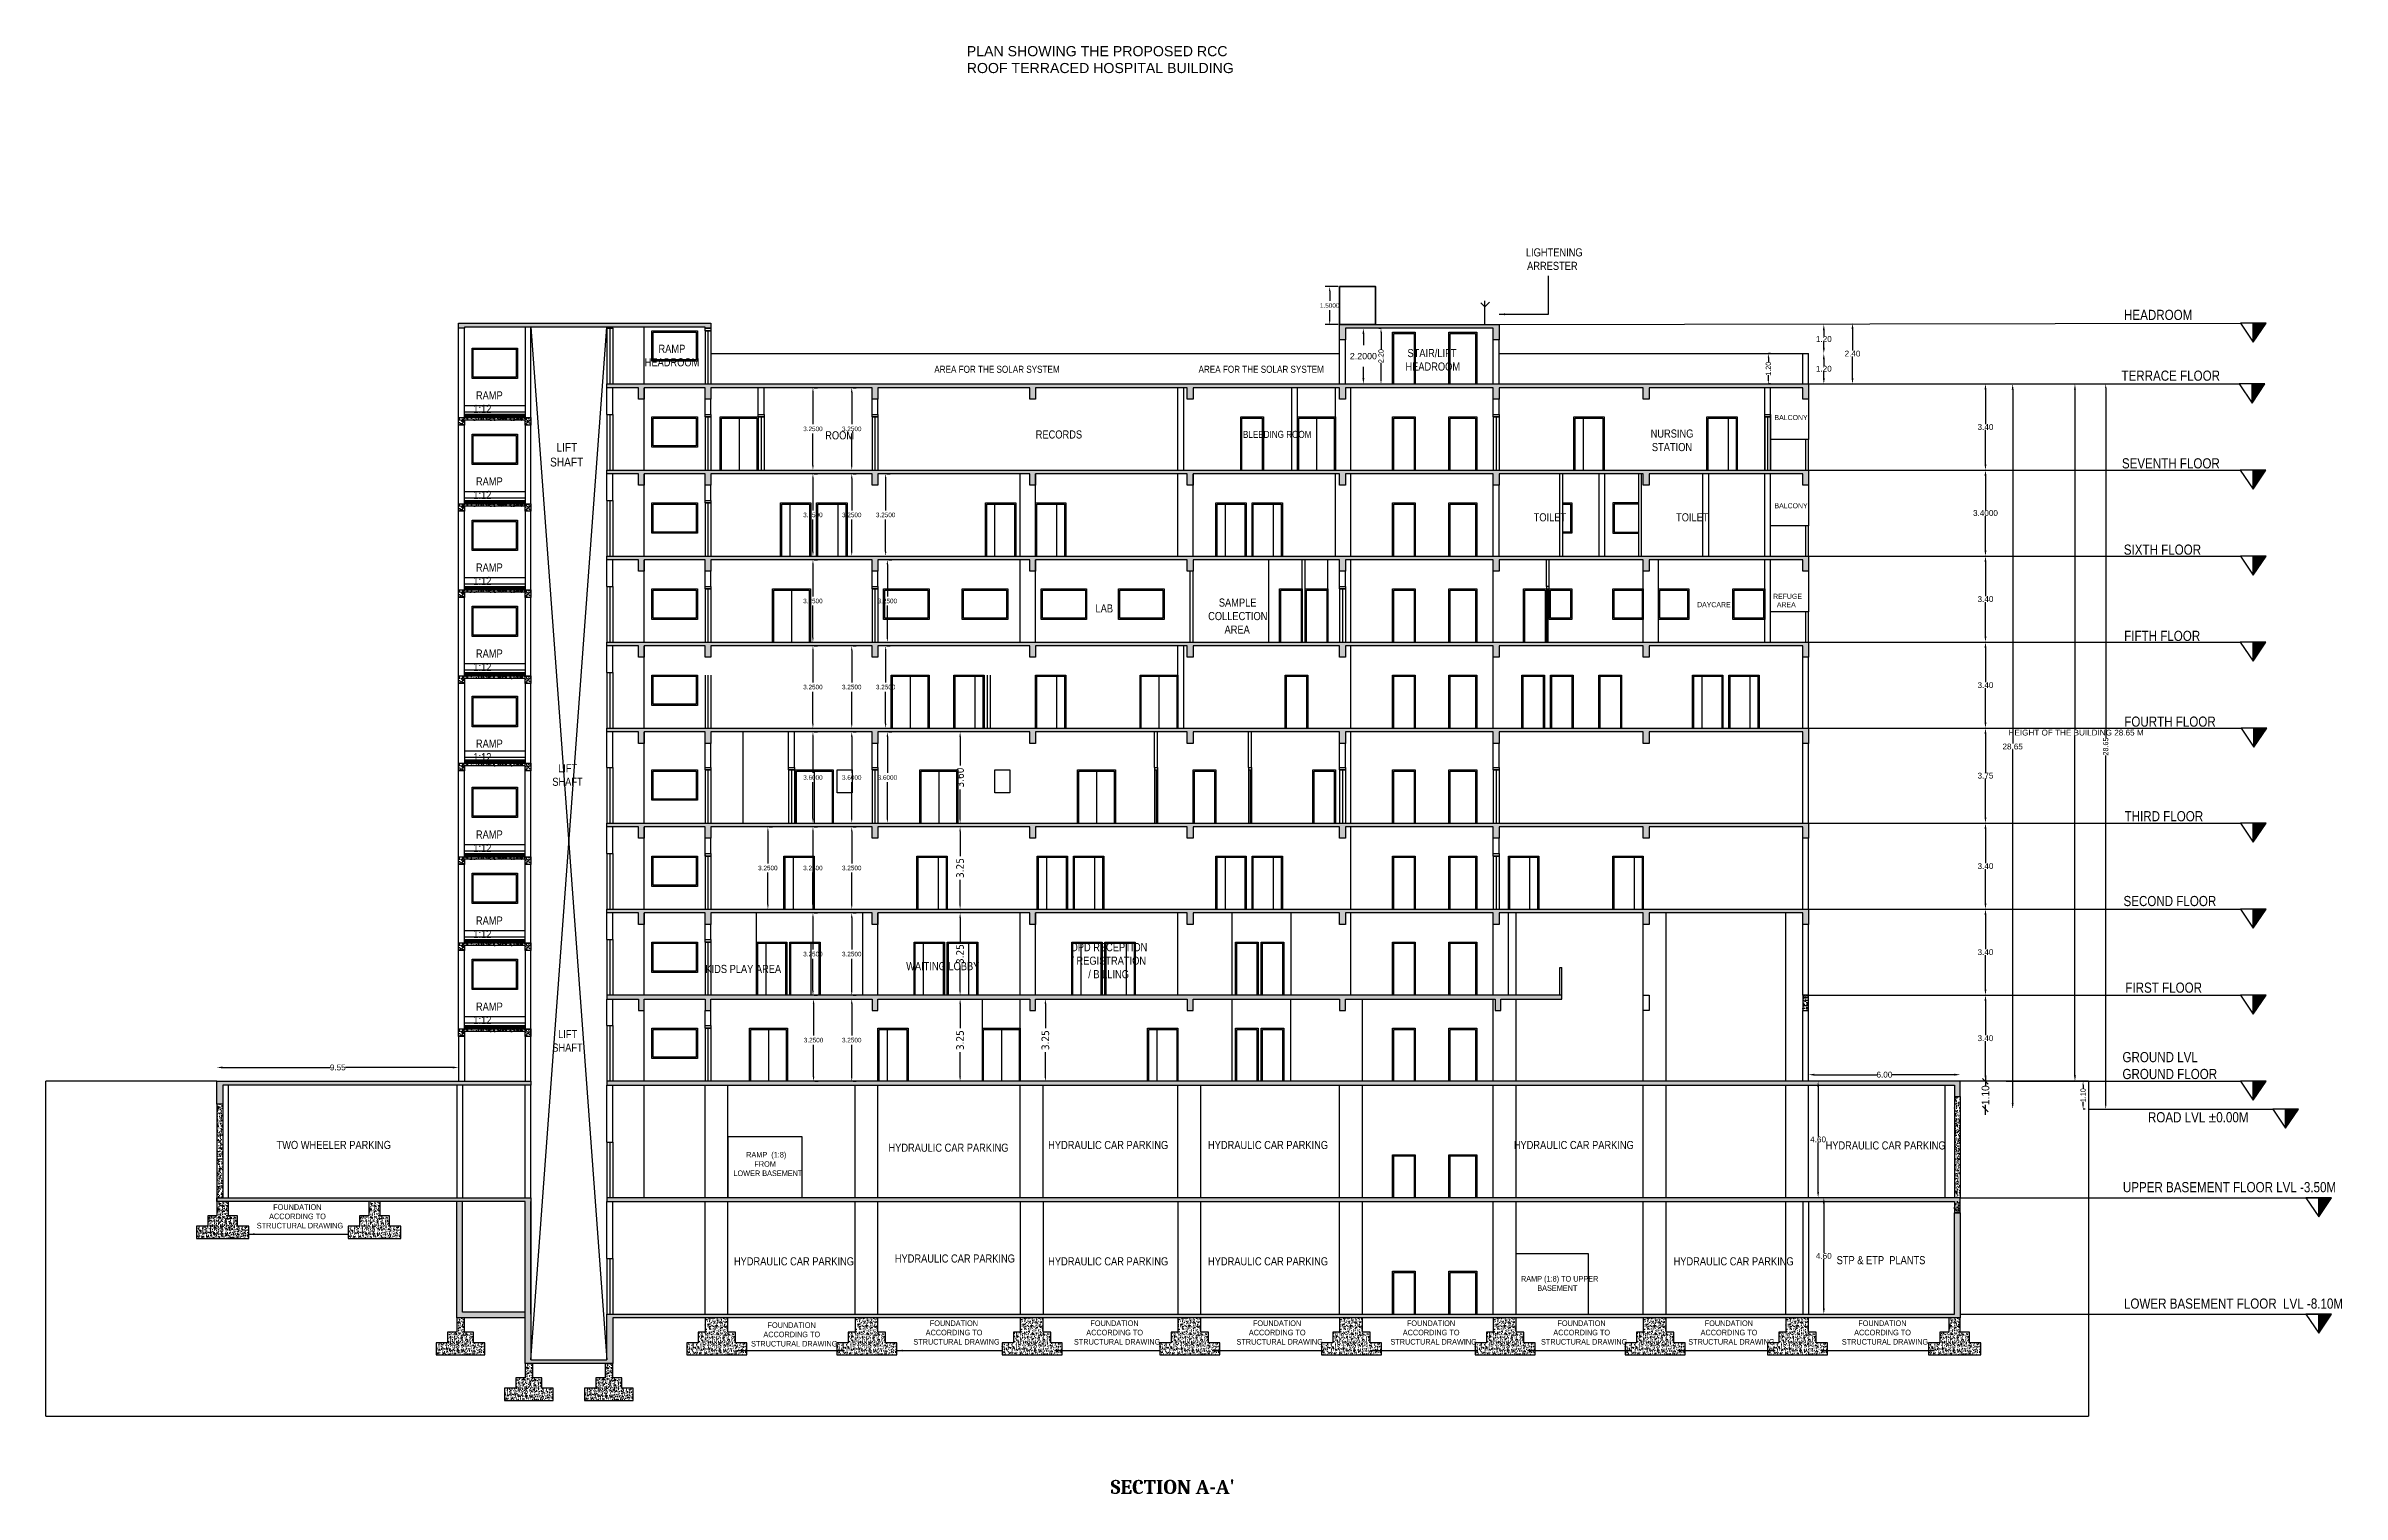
# Model space of a CAD drawing. Header units: metres. Extents: x -38 to 401, y 28 to 287.
# Drawn here: x 310.3 to 401, y 229.9 to 287.1 of the extents above; entities that cross this region are included whole.
import ezdxf

# ---------------------------------------------------------------- set-up
doc = ezdxf.new("R2010")
doc.units = ezdxf.units.M
doc.linetypes.add('HIDDEN2', pattern=[0.1875, 0.125, -0.0625])
for name, color, linetype in [('0 @ 1 (2)', 7, 'Continuous'), ('000 ML', 252, 'Continuous'), ('BLK_1_FLR_0_AC_ROOM_1', 117, 'Continuous'), ('BLK_1_FLR_1_WC_BATH', 223, 'Continuous'), ('BLK_1_FLR_2_AC_ROOM_1', 117, 'Continuous'), ('BLK_1_FLR_3_AC_ROOM_1', 117, 'Continuous'), ('BLK_1_FLR_4_AC_ROOM_1', 117, 'Continuous'), ('BLK_1_FLR_5_AC_ROOM_1', 117, 'Continuous'), ('BLK_1_FLR_6_AC_ROOM_1', 117, 'Continuous'), ('BLK_1_FLR_7_AC_ROOM_1', 117, 'Continuous')]:
    doc.layers.add(name, color=color, linetype=linetype)
for name, color, linetype, lineweight in [('BLK_1_FLR_0_WC_BATH', 4, 'Continuous', 30), ('BLK_1_FLR_1_REGULAR_ROOM_1', 4, 'Continuous', 30), ('BLK_1_FLR_2_REGULAR_ROOM_2', 4, 'Continuous', 30), ('BLK_1_FLR_2_WC_BATH', 4, 'Continuous', 30), ('BLK_1_FLR_3_WC_BATH', 4, 'Continuous', 30), ('BLK_1_FLR_4_REGULAR_ROOM_2', 4, 'Continuous', 30), ('BLK_1_FLR_4_WC_BATH', 4, 'Continuous', 30), ('BLK_1_FLR_6_REGULAR_ROOM_1', 4, 'Continuous', 30), ('BLK_1_FLR_6_WC_BATH', 4, 'Continuous', 30), ('BLK_1_FLR_7_WC_BATH', 4, 'Continuous', 30), ('BLK_1_HT_OF_BLDG', 4, 'Continuous', 30), ('BLK_1_PARAPET_HT', 4, 'Continuous', 30), ('BLK_1_PLINTH_HEIGHT', 4, 'Continuous', 30), ('BLK_1_ROOF_WATER_TANK_HT', 5, 'HIDDEN2', 5), ('BLK_1_STAIR_HEADROOM', 7, 'Continuous', 30)]:
    doc.layers.add(name, color=color, linetype=linetype, lineweight=lineweight)
doc.styles.add('CODE', font='tahoma.ttf')
doc.styles.get("Standard").update_dxf_attribs({"font": 'arial.ttf'})
doc.styles.add('UNCO', font='CALIST.TTF', dxfattribs={"height": 0.23})
doc.dimstyles.new('OUTER', dxfattribs={"dimscale": 0, "dimtxt": 0.3, "dimasz": 0.18, "dimexe": 0.18, "dimexo": 0.0625, "dimgap": 0.09, "dimtad": 0, "dimzin": 0, "dimdsep": 46, "dimtxsty": 'CODE', "dimcen": 0.09, "dimse1": 1, "dimse2": 1, "dimclrd": 8, "dimclrt": 1, "dimadec": 0, "dimazin": 0, "dimtfac": 1, "dimtofl": 0, "dimtmove": 0, "dimatfit": 3, "dimfxl": 0, "dimtolj": 1, "dimtzin": 0, "dimarcsym": 0})
doc.dimstyles.get("Standard").update_dxf_attribs({"dimtxt": 0.18, "dimasz": 0.18, "dimexe": 0.18, "dimexo": 0.0625, "dimgap": 0.09, "dimtad": 0, "dimtih": 1, "dimtoh": 1, "dimdec": 4, "dimzin": 0, "dimdsep": 46, "dimtxsty": 'Standard', "dimcen": 0.09, "dimadec": 0, "dimazin": 0, "dimtfac": 1, "dimtdec": 4, "dimtofl": 0, "dimtmove": 0, "dimatfit": 3, "dimfxl": 0, "dimtolj": 1, "dimtzin": 0, "dimarcsym": 0})
doc.dimstyles.new('STANDARD$0', dxfattribs={"dimtxt": 7, "dimasz": 3, "dimexe": 3, "dimexo": 1, "dimgap": 1.5, "dimtad": 1, "dimdec": 1, "dimzin": 1, "dimdsep": 46, "dimlunit": 4, "dimtxsty": 'Standard', "dimblk": 'OBLIQUE', "dimcen": 0.09375, "dimdle": 1, "dimclrd": 8, "dimclre": 8, "dimclrt": 7, "dimadec": 1, "dimazin": 0, "dimtfac": 1, "dimtdec": 1, "dimtix": 1, "dimtmove": 2, "dimatfit": 3, "dimldrblk": 'ARCHTICK', "dimfxl": 0, "dimfrac": 2, "dimtolj": 1, "dimtzin": 0, "dimarcsym": 0})
pattern_1 = [(50, (-2172.58521, 2561.1985), (0.215178055, -0.0188256405), [0.0225, -0.2475]), (355, (-2172.5852, 2561.1985), (-0.0416254, 0.22565764), [0.018, -0.198]), (100.4514445, (-2172.56728, 2561.19694), (0.173552654, 0.206831997), [0.019122058, -0.210342634]), (46.1842, (-2172.5852, 2561.2585), (0.3201724, -0.049655784), [0.03375, -0.37125]), (96.635635, (-2172.55853, 2561.25437), (0.280398584, 0.29223558), [0.028683103, -0.315514128]), (351.184164, (-2172.5852, 2561.2585), (0.280398584, 0.29223558), [0.027, -0.297]), (21, (-2172.55521, 2561.2435), (0.179072116, -0.120785667), [0.0225, -0.2475]), (326, (-2172.5552, 2561.2435), (0.0729946, 0.217545014), [0.018, -0.198]), (71.451445, (-2172.54029, 2561.23344), (0.252066713, 0.096759346), [0.019122057, -0.210342634]), (37.5, (-2172.58521, 2561.19851), (0.0036479566, 0.0998681561), [0, -0.1956, 0, -0.201, 0, -0.19875]), (7.5, (-2172.58521, 2561.19851), (0.0789208612, 0.1183235136), [0, -0.1146, 0, -0.1911, 0, -0.07575]), (327.5, (-2172.65211, 2561.19851), (0.1601467309, -0.0067664615), [0, -0.075, 0, -0.234, 0, -0.3105]), (317.5, (-2172.68211, 2561.1985), (0.174955851, 0.0300314947), [0, -0.0975, 0, -0.1554, 0, -0.2205])]

msp = doc.modelspace()

# ---------------------------------------------------------------- texts
at = {"color": 7, "lineweight": 25, "insert": (346.6497, 287.06614, 1.95986), "char_height": 0.4, "attachment_point": 1}
msp.add_mtext_dynamic_manual_height_columns('{\\C256;PLAN SHOWING THE PROPOSED RCC ROOF TERRACED HOSPITAL BUILDING }', width=12.0389724, gutter_width=1.25, heights=[0], dxfattribs=at)
at = {"color": 7, "lineweight": 25}
for s, insert, char_height, width, attachment_point in [('{\\fArial Narrow|b0|i0|c0|p34;LIGHTENING\\P{\\W0.373509; }ARRESTER}', (368.74904, 279.07605), 0.32, 2.0666537, 1), ('{\\fArial Narrow|b0|i0|c0|p34;HEADROOM  }', (392.38879, 276.64605), 0.4, 7.3147731, 1), ('{\\fArial Narrow|b0|i0|c0|p34;\\W9.40191;    \\W1;RAMP\\P\\W8.06732;    \\W1;HEADROOM}', (330.63365, 275.26639), 0.32, 8.6818048, 1), ('{\\fArial Narrow|b0|i0|c0|p34;\\W0.76002; \\W1;STAIR/LIFT\\PHEADROOM}', (363.98756, 275.099), 0.32, 2.0666537, 1), ('{\\fArial Narrow|b0|i0|c0|p34;\\W7.00944;   \\W1;AREA FOR THE SOLAR SYSTEM}', (343.49209, 274.4365), 0.28, 8.6818048, 1), ('{\\fArial Narrow|b0|i0|c0|p34;\\W7.00944;   \\W1;AREA FOR THE SOLAR SYSTEM}', (353.93544, 274.4365), 0.28, 8.6818048, 1), ('{\\fArial Narrow|b0|i0|c0|p34;TERRACE FLOOR }', (392.28599, 274.24451), 0.4, 7.3147731, 1), ('{\\fArial Narrow|b0|i0|c0|p34; RAMP 1:12}', (327.14922, 273.42647), 0.32, 1.8424125, 1), ('{\\fArial Narrow|b0|i0|c0|p34;\\W9.22788;     \\W1;BALCONY}', (375.63341, 272.49029), 0.2, 6.9552799, 1), ('{\\fArial Narrow|b0|i0|c0|p34;\\W9.21866;   \\W1;LIFT\\P\\W8.47098;   \\W1;SHAFT}', (327.34885, 271.3895), 0.35, 6.9552799, 1), ('{\\fArial Narrow|b0|i0|c0|p34;\\W9.15619;    \\W1; ROOM}', (337.22186, 271.84725), 0.32, 8.6818048, 1), ('{\\fArial Narrow|b0|i0|c0|p34;\\W8.45678;    \\W1;RECORDS}', (345.92823, 271.88114), 0.32, 8.6818048, 1), ('{\\fArial Narrow|b0|i0|c0|p34;\\W8.43722;    \\W1;BLEEDING ROOM}', (354.55571, 271.86426), 0.28, 8.6818048, 1), ('{\\fArial Narrow|b0|i0|c0|p34;\\W0.99096; \\W1;NURSING \\P{\\W1.475965; }STATION}', (373.57722, 271.91734), 0.32, 1.8424125, 1), ('{\\fArial Narrow|b0|i0|c0|p34;SEVENTH FLOOR  }', (392.30351, 270.78052), 0.4, 7.3147731, 1), ('{\\fArial Narrow|b0|i0|c0|p34; RAMP 1:12}', (327.14922, 270.02647), 0.32, 1.8424125, 1), ('{\\fArial Narrow|b0|i0|c0|p34;TOILET}', (370.33886, 268.28403), 0.32, 2.774038, 9), ('{\\fArial Narrow|b0|i0|c0|p34;TOILET}', (375.9664, 268.28403), 0.32, 2.774038, 9), ('{\\fArial Narrow|b0|i0|c0|p34;\\W9.22788;     \\W1;BALCONY}', (375.63341, 269.00419), 0.2, 6.9552799, 1), ('{\\fArial Narrow|b0|i0|c0|p34;SIXTH FLOOR  }', (392.37769, 267.37124), 0.4, 7.3147731, 1), ('{\\fArial Narrow|b0|i0|c0|p34; RAMP 1:12}', (327.14922, 266.62647), 0.32, 1.8424125, 1), ('{\\fArial Narrow|b0|i0|c0|p34;\\W8.9969; \\W1;LAB}', (350.82075, 265.00725), 0.32, 2.4816597, 1), ('{\\fArial Narrow|b0|i0|c0|p34;\\W5.05579; \\W1;SAMPLE \\P{\\W0.91874; }COLLECTION \\P{\\W7.273129; }AREA}', (356.09654, 265.2398), 0.32, 2.4816597, 1), ('{\\fArial Narrow|b0|i0|c0|p34;\\W7.63096;  \\W1;DAYCARE}', (374.5428, 264.8939), 0.2, 3.0224593, 7), ('{\\fArial Narrow|b0|i0|c0|p34;\\W9.46557;     \\W1;REFUGE\\P\\W9.93709;     \\W1;AREA}', (375.50167, 265.42611), 0.2, 6.9552799, 1), ('{\\fArial Narrow|b0|i0|c0|p34; RAMP 1:12}', (327.14922, 263.22647), 0.32, 1.8424125, 1), ('{\\fArial Narrow|b0|i0|c0|p34;FIFTH FLOOR}', (392.39309, 263.9639), 0.4, 7.3147731, 1), ('{\\fArial Narrow|b0|i0|c0|p34;FOURTH FLOOR }', (392.39662, 260.5754), 0.4, 7.3147731, 1), ('{\\fArial Narrow|b0|i0|c0|p34; RAMP 1:12}', (327.14922, 259.66647), 0.32, 1.8424125, 1), ('{\\fArial Narrow|b0|i0|c0|p34;\\W9.83793; \\W1;LIFT\\P{\\W7.594888; }SHAFT}', (329.49594, 257.83444), 0.32, 2.7264669, 7), ('{\\fArial Narrow|b0|i0|c0|p34;THIRD FLOOR }', (392.40898, 256.83908), 0.4, 7.3147731, 1), ('{\\fArial Narrow|b0|i0|c0|p34; RAMP 1:12}', (327.14922, 256.07647), 0.32, 1.8424125, 1), ('{\\fArial Narrow|b0|i0|c0|p34;SECOND FLOOR }', (392.36656, 253.48731), 0.4, 7.3147731, 1), ('{\\fArial Narrow|b0|i0|c0|p34; RAMP 1:12}', (327.14922, 252.67647), 0.32, 1.8424125, 1), ('{\\fArial Narrow|b0|i0|c0|p34;\\W9.73602;  \\W1;OPD RECEPTION \\P\\W9.88966;  \\W1;/ REGISTRATION \\P\\W8.77619;   \\W1;/ BILLING}', (348.76718, 251.62404), 0.32, 6.9552799, 1), ('{\\fArial Narrow|b0|i0|c0|p34;\\W9.77777;  \\W1;KIDS PLAY AREA }', (334.327, 250.76403), 0.32, 6.9552799, 1), ('{\\fArial Narrow|b0|i0|c0|p34;\\W9.9828;  \\W1;WAITING LOBBY}', (342.22117, 250.87434), 0.32, 6.9552799, 1), ('{\\fArial Narrow|b0|i0|c0|p34;FIRST FLOOR }', (392.43934, 250.06451), 0.4, 7.3147731, 1), ('{\\fArial Narrow|b0|i0|c0|p34; RAMP 1:12}', (327.14922, 249.27647), 0.32, 1.8424125, 1), ('{\\fArial Narrow|b0|i0|c0|p34;\\W9.83793; \\W1;LIFT\\P{\\W7.594888; }SHAFT}', (329.49594, 247.33173), 0.32, 2.7264669, 7), ('{\\fArial Narrow|b0|i0|c0|p34;GROUND LVL\\PGROUND FLOOR \\P }', (392.32503, 247.32028), 0.4, 10.3278008, 1), ('{\\fArial Narrow|b0|i0|c0|p34;ROAD LVL %%P0.00M}', (393.33265, 244.94458), 0.4, 7.3147731, 1), ('{\\fArial Narrow|b0|i0|c0|p34;\\W6.04651;  \\W1;TWO WHEELER PARKING}', (318.1404, 243.80961), 0.32, 6.9552799, 1), ('{\\fArial Narrow|b0|i0|c0|p34;\\W9.99477;    \\W1;RAMP  (1:8)\\P\\W8.92301;     \\W1;FROM\\P\\W8.20034;    \\W1;LOWER BASEMENT}', (335.13053, 243.37404), 0.22, 6.9552799, 1), ('{\\fArial Narrow|b0|i0|c0|p34;\\W5.5449;  \\W1;HYDRAULIC CAR PARKING }', (342.42577, 243.70161), 0.32, 6.9552799, 1), ('{\\fArial Narrow|b0|i0|c0|p34;\\W5.5449;  \\W1;HYDRAULIC CAR PARKING }', (348.73793, 243.80786), 0.32, 6.9552799, 1), ('{\\fArial Narrow|b0|i0|c0|p34;\\W5.5449;  \\W1;HYDRAULIC CAR PARKING }', (355.05514, 243.80786), 0.32, 6.9552799, 1), ('{\\fArial Narrow|b0|i0|c0|p34;\\W5.5449;  \\W1;HYDRAULIC CAR PARKING }', (367.13903, 243.80786), 0.32, 6.9552799, 1), ('{\\fArial Narrow|b0|i0|c0|p34;\\W5.5449;  \\W1;HYDRAULIC CAR PARKING }', (379.46203, 243.79109), 0.32, 6.9552799, 1), ('{\\fArial Narrow|b0|i0|c0|p34;UPPER BASEMENT FLOOR LVL -3.50M}', (392.34186, 242.18223), 0.4, 8.9426897, 1), ('{\\fArial Narrow|b0|i0|c0|p34;\\W5.19688;  \\W1;FOUNDATION\\P{\\W8.071496; }ACCORDING TO \\P{\\W0.896978; }STRUCTURAL DRAWING}', (318.51241, 241.3051), 0.22, 3.0805669, 1), ('{\\fArial Narrow|b0|i0|c0|p34;\\W5.5449;  \\W1;HYDRAULIC CAR PARKING }', (336.31809, 239.2116), 0.32, 6.9552799, 1), ('{\\fArial Narrow|b0|i0|c0|p34;\\W5.5449;  \\W1;HYDRAULIC CAR PARKING }', (342.67784, 239.32372), 0.32, 6.9552799, 1), ('{\\fArial Narrow|b0|i0|c0|p34;\\W5.5449;  \\W1;HYDRAULIC CAR PARKING }', (348.73793, 239.2116), 0.32, 6.9552799, 1), ('{\\fArial Narrow|b0|i0|c0|p34;\\W5.5449;  \\W1;HYDRAULIC CAR PARKING }', (355.05514, 239.2116), 0.32, 6.9552799, 1), ('{\\fArial Narrow|b0|i0|c0|p34;\\W5.5449;  \\W1;HYDRAULIC CAR PARKING }', (373.45505, 239.2116), 0.32, 6.9552799, 1), ('{\\fArial Narrow|b0|i0|c0|p34;\\W8.55186;  \\W1;STP & ETP  PLANTS}', (379.28719, 239.25801), 0.32, 6.9552799, 1), ('{\\fArial Narrow|b0|i0|c0|p34;\\W7.67598;    \\W1;RAMP (1:8) TO UPPER\\P\\W9.97469;    \\W1;BASEMENT}', (366.40124, 238.47142), 0.22, 6.9552799, 1), ('{\\fArial Narrow|b0|i0|c0|p34;LOWER BASEMENT FLOOR  LVL -8.10M}', (392.38553, 237.58223), 0.4, 9.403238, 1), ('{\\fArial Narrow|b0|i0|c0|p34;\\W5.19688;  \\W1;FOUNDATION\\P{\\W8.071496; }ACCORDING TO \\P{\\W0.896978; }STRUCTURAL DRAWING}', (338.04806, 236.64006), 0.22, 3.0805669, 1), ('{\\fArial Narrow|b0|i0|c0|p34;\\W5.19688;  \\W1;FOUNDATION\\P{\\W8.071496; }ACCORDING TO \\P{\\W0.896978; }STRUCTURAL DRAWING}', (344.46131, 236.71474), 0.22, 3.0805669, 1), ('{\\fArial Narrow|b0|i0|c0|p34;\\W5.19688;  \\W1;FOUNDATION\\P{\\W8.071496; }ACCORDING TO \\P{\\W0.896978; }STRUCTURAL DRAWING}', (350.80857, 236.71474), 0.22, 3.0805669, 1), ('{\\fArial Narrow|b0|i0|c0|p34;\\W5.19688;  \\W1;FOUNDATION\\P{\\W8.071496; }ACCORDING TO \\P{\\W0.896978; }STRUCTURAL DRAWING}', (357.2324, 236.71474), 0.22, 3.0805669, 1), ('{\\fArial Narrow|b0|i0|c0|p34;\\W5.19688;  \\W1;FOUNDATION\\P{\\W8.071496; }ACCORDING TO \\P{\\W0.896978; }STRUCTURAL DRAWING}', (363.31692, 236.71474), 0.22, 3.0805669, 1), ('{\\fArial Narrow|b0|i0|c0|p34;\\W5.19688;  \\W1;FOUNDATION\\P{\\W8.071496; }ACCORDING TO \\P{\\W0.896978; }STRUCTURAL DRAWING}', (369.26633, 236.71474), 0.22, 3.0805669, 1), ('{\\fArial Narrow|b0|i0|c0|p34;\\W5.19688;  \\W1;FOUNDATION\\P{\\W8.071496; }ACCORDING TO \\P{\\W0.896978; }STRUCTURAL DRAWING}', (375.08769, 236.71474), 0.22, 3.0805669, 1), ('{\\fArial Narrow|b0|i0|c0|p34;\\W5.19688;  \\W1;FOUNDATION\\P{\\W8.071496; }ACCORDING TO \\P{\\W0.896978; }STRUCTURAL DRAWING}', (381.15621, 236.71474), 0.22, 3.0805669, 1), ("\\A1;{\\fCambria|b1|i0|c0|p18;SECTION A-A'}", (352.33636, 230.41436), 0.55, 35.3160154, 1)]:
    msp.add_mtext(s, dxfattribs=dict(at, insert=insert, char_height=char_height, width=width, attachment_point=attachment_point))
at = {"color": 7, "lineweight": 25, "insert": (386.91148, 245.6157), "char_height": 0.3, "attachment_point": 5, "rotation": 90, "style": 'UNCO'}
msp.add_mtext('\\A1;1.10', dxfattribs=at)

# ---------------------------------------------------------------- blocks, each defined once
blk = doc.blocks.new('*D100')
at = {"color": 0, "lineweight": -2}
for p, q in [((386.911, 249.336), (386.911, 247.983)), ((386.911, 246.396), (386.911, 247.748))]:
    blk.add_line(p, q, dxfattribs=at)
at = {"color": 0}
for points in [[(386.873, 249.336), (386.95, 249.336), (386.911, 249.566)], [(386.873, 246.396), (386.95, 246.396), (386.911, 246.166)]]:
    blk.add_solid(points, dxfattribs=at)
at = {"layer": 'Defpoints', "color": 0}
for p in [(386.306, 249.566), (386.911, 249.566), (386.306, 246.166)]:
    blk.add_point(p, dxfattribs=at)
at = {"color": 0, "lineweight": 25, "insert": (386.911, 247.866), "char_height": 0.23, "attachment_point": 5}
blk.add_mtext('\\A1;3.40', dxfattribs=at)
blk = doc.blocks.new('*D101')
at = {"color": 0, "lineweight": -2}
for p, q in [((386.911, 252.736), (386.911, 251.383)), ((386.911, 249.796), (386.911, 251.148))]:
    blk.add_line(p, q, dxfattribs=at)
at = {"color": 0}
for points in [[(386.873, 252.736), (386.95, 252.736), (386.911, 252.966)], [(386.873, 249.796), (386.95, 249.796), (386.911, 249.566)]]:
    blk.add_solid(points, dxfattribs=at)
at = {"layer": 'Defpoints', "color": 0}
for p in [(386.306, 252.966), (386.911, 252.966), (386.306, 249.566)]:
    blk.add_point(p, dxfattribs=at)
at = {"color": 0, "lineweight": 25, "insert": (386.911, 251.266), "char_height": 0.23, "attachment_point": 5}
blk.add_mtext('\\A1;3.40', dxfattribs=at)
blk = doc.blocks.new('*D102')
at = {"color": 0, "lineweight": -2}
for p, q in [((386.911, 256.136), (386.911, 254.783)), ((386.911, 253.196), (386.911, 254.548))]:
    blk.add_line(p, q, dxfattribs=at)
at = {"color": 0}
for points in [[(386.873, 256.136), (386.95, 256.136), (386.911, 256.366)], [(386.873, 253.196), (386.95, 253.196), (386.911, 252.966)]]:
    blk.add_solid(points, dxfattribs=at)
at = {"layer": 'Defpoints', "color": 0}
for p in [(386.306, 256.366), (386.911, 256.366), (386.306, 252.966)]:
    blk.add_point(p, dxfattribs=at)
at = {"color": 0, "lineweight": 25, "insert": (386.911, 254.666), "char_height": 0.23, "attachment_point": 5}
blk.add_mtext('\\A1;3.40', dxfattribs=at)
blk = doc.blocks.new('*D103')
at = {"color": 0, "lineweight": -2}
for p, q in [((386.911, 259.886), (386.911, 258.358)), ((386.911, 256.596), (386.911, 258.123))]:
    blk.add_line(p, q, dxfattribs=at)
at = {"color": 0}
for points in [[(386.873, 259.886), (386.95, 259.886), (386.911, 260.116)], [(386.873, 256.596), (386.95, 256.596), (386.911, 256.366)]]:
    blk.add_solid(points, dxfattribs=at)
at = {"layer": 'Defpoints', "color": 0}
for p in [(386.306, 260.116), (386.911, 260.116), (386.306, 256.366)]:
    blk.add_point(p, dxfattribs=at)
at = {"color": 0, "lineweight": 25, "insert": (386.911, 258.241), "char_height": 0.23, "attachment_point": 5}
blk.add_mtext('\\A1;3.75', dxfattribs=at)
blk = doc.blocks.new('*D104')
at = {"color": 0, "lineweight": -2}
for p, q in [((386.911, 263.286), (386.911, 261.933)), ((386.911, 260.346), (386.911, 261.698))]:
    blk.add_line(p, q, dxfattribs=at)
at = {"color": 0}
for points in [[(386.873, 263.286), (386.95, 263.286), (386.911, 263.516)], [(386.873, 260.346), (386.95, 260.346), (386.911, 260.116)]]:
    blk.add_solid(points, dxfattribs=at)
at = {"layer": 'Defpoints', "color": 0}
for p in [(386.306, 263.516), (386.911, 263.516), (386.306, 260.116)]:
    blk.add_point(p, dxfattribs=at)
at = {"color": 0, "lineweight": 25, "insert": (386.911, 261.816), "char_height": 0.23, "attachment_point": 5}
blk.add_mtext('\\A1;3.40', dxfattribs=at)
blk = doc.blocks.new('*D105')
at = {"color": 0, "lineweight": -2}
for p, q in [((386.911, 266.686), (386.911, 265.333)), ((386.911, 263.746), (386.911, 265.098))]:
    blk.add_line(p, q, dxfattribs=at)
at = {"color": 0}
for points in [[(386.873, 266.686), (386.95, 266.686), (386.911, 266.916)], [(386.873, 263.746), (386.95, 263.746), (386.911, 263.516)]]:
    blk.add_solid(points, dxfattribs=at)
at = {"layer": 'Defpoints', "color": 0}
for p in [(386.306, 266.916), (386.911, 266.916), (386.306, 263.516)]:
    blk.add_point(p, dxfattribs=at)
at = {"color": 0, "lineweight": 25, "insert": (386.911, 265.216), "char_height": 0.23, "attachment_point": 5}
blk.add_mtext('\\A1;3.40', dxfattribs=at)
blk = doc.blocks.new('*D106')
at = {"color": 0, "lineweight": -2}
for p, q in [((386.911, 270.086), (386.911, 268.733)), ((386.911, 267.146), (386.911, 268.498))]:
    blk.add_line(p, q, dxfattribs=at)
at = {"color": 0}
for points in [[(386.873, 270.086), (386.95, 270.086), (386.911, 270.316)], [(386.873, 267.146), (386.95, 267.146), (386.911, 266.916)]]:
    blk.add_solid(points, dxfattribs=at)
at = {"layer": 'Defpoints', "color": 0}
for p in [(386.306, 270.316), (386.911, 270.316), (386.306, 266.916)]:
    blk.add_point(p, dxfattribs=at)
at = {"color": 0, "lineweight": 25, "insert": (386.911, 268.616), "char_height": 0.23, "attachment_point": 5}
blk.add_mtext('\\A1;3.4000', dxfattribs=at)
blk = doc.blocks.new('*D107')
at = {"color": 0, "lineweight": -2}
for p, q in [((386.911, 273.486), (386.911, 272.133)), ((386.911, 270.546), (386.911, 271.898))]:
    blk.add_line(p, q, dxfattribs=at)
at = {"color": 0}
for points in [[(386.873, 273.486), (386.95, 273.486), (386.911, 273.716)], [(386.873, 270.546), (386.95, 270.546), (386.911, 270.316)]]:
    blk.add_solid(points, dxfattribs=at)
at = {"layer": 'Defpoints', "color": 0}
for p in [(386.306, 273.716), (386.911, 273.716), (386.306, 270.316)]:
    blk.add_point(p, dxfattribs=at)
at = {"color": 0, "lineweight": 25, "insert": (386.911, 272.016), "char_height": 0.23, "attachment_point": 5}
blk.add_mtext('\\A1;3.40', dxfattribs=at)
blk = doc.blocks.new('*D108')
at = {"color": 0, "lineweight": -2}
for p, q in [((380.522, 274.686), (380.522, 274.433)), ((380.522, 273.946), (380.522, 274.198))]:
    blk.add_line(p, q, dxfattribs=at)
at = {"color": 0}
for points in [[(380.484, 274.686), (380.561, 274.686), (380.522, 274.916)], [(380.484, 273.946), (380.561, 273.946), (380.522, 273.716)]]:
    blk.add_solid(points, dxfattribs=at)
at = {"layer": 'Defpoints', "color": 0}
for p in [(379.917, 274.916), (380.522, 274.916), (379.917, 273.716)]:
    blk.add_point(p, dxfattribs=at)
at = {"color": 0, "lineweight": 25, "insert": (380.522, 274.316), "char_height": 0.23, "attachment_point": 5}
blk.add_mtext('\\A1;1.20', dxfattribs=at)
blk = doc.blocks.new('*D109')
at = {"color": 0, "lineweight": -2}
for p, q in [((380.522, 275.836), (380.522, 275.608)), ((380.522, 275.146), (380.522, 275.373))]:
    blk.add_line(p, q, dxfattribs=at)
at = {"color": 0}
for points in [[(380.484, 275.836), (380.561, 275.836), (380.522, 276.066)], [(380.484, 275.146), (380.561, 275.146), (380.522, 274.916)]]:
    blk.add_solid(points, dxfattribs=at)
at = {"layer": 'Defpoints', "color": 0}
for p in [(367.687, 276.066), (380.522, 276.066), (379.917, 274.916)]:
    blk.add_point(p, dxfattribs=at)
at = {"color": 0, "lineweight": 25, "insert": (380.522, 275.491), "char_height": 0.23, "attachment_point": 5}
blk.add_mtext('\\A1;1.20', dxfattribs=at)
blk = doc.blocks.new('*D110')
at = {"color": 0, "lineweight": -2}
for p, q in [((381.656, 275.886), (381.656, 275.033)), ((381.656, 273.946), (381.656, 274.798))]:
    blk.add_line(p, q, dxfattribs=at)
at = {"color": 0}
for points in [[(381.618, 275.886), (381.695, 275.886), (381.656, 276.116)], [(381.618, 273.946), (381.695, 273.946), (381.656, 273.716)]]:
    blk.add_solid(points, dxfattribs=at)
at = {"layer": 'Defpoints', "color": 0}
for p in [(381.315, 276.116), (381.656, 276.116), (381.315, 273.716)]:
    blk.add_point(p, dxfattribs=at)
at = {"color": 0, "lineweight": 25, "insert": (381.656, 274.916), "char_height": 0.23, "attachment_point": 5}
blk.add_mtext('\\A1;2.40', dxfattribs=at)
blk = doc.blocks.new('*D111')
at = {"color": 0, "lineweight": -2}
for p, q in [((380.297, 245.936), (380.297, 243.983)), ((380.297, 241.796), (380.297, 243.748))]:
    blk.add_line(p, q, dxfattribs=at)
at = {"color": 0}
for points in [[(380.259, 245.936), (380.336, 245.936), (380.297, 246.166)], [(380.259, 241.796), (380.336, 241.796), (380.297, 241.566)]]:
    blk.add_solid(points, dxfattribs=at)
at = {"layer": 'Defpoints', "color": 0}
for p in [(379.917, 246.166), (379.917, 241.566), (380.297, 241.566)]:
    blk.add_point(p, dxfattribs=at)
at = {"color": 0, "lineweight": 25, "insert": (380.297, 243.866), "char_height": 0.23, "attachment_point": 5}
blk.add_mtext('\\A1;4.60', dxfattribs=at)
blk = doc.blocks.new('*D112')
at = {"color": 0, "lineweight": -2}
for p, q in [((380.522, 241.336), (380.522, 239.383)), ((380.522, 237.196), (380.522, 239.148))]:
    blk.add_line(p, q, dxfattribs=at)
at = {"color": 0}
for points in [[(380.484, 241.336), (380.561, 241.336), (380.522, 241.566)], [(380.484, 237.196), (380.561, 237.196), (380.522, 236.966)]]:
    blk.add_solid(points, dxfattribs=at)
at = {"layer": 'Defpoints', "color": 0}
for p in [(379.917, 241.566), (380.522, 236.966), (380.522, 236.966)]:
    blk.add_point(p, dxfattribs=at)
at = {"color": 0, "lineweight": 25, "insert": (380.522, 239.266), "char_height": 0.23, "attachment_point": 5}
blk.add_mtext('\\A1;4.60', dxfattribs=at)
blk = doc.blocks.new('*D113')
at = {"color": 0, "lineweight": -2}
for p, q in [((317.247, 246.711), (321.493, 246.711)), ((326.337, 246.711), (322.092, 246.711))]:
    blk.add_line(p, q, dxfattribs=at)
at = {"color": 0}
for points in [[(317.247, 246.749), (317.247, 246.672), (317.017, 246.711)], [(326.337, 246.749), (326.337, 246.672), (326.567, 246.711)]]:
    blk.add_solid(points, dxfattribs=at)
at = {"layer": 'Defpoints', "color": 0}
for p in [(317.017, 246.166), (326.567, 246.711), (326.567, 246.166)]:
    blk.add_point(p, dxfattribs=at)
at = {"color": 0, "lineweight": 25, "insert": (321.792, 246.711), "char_height": 0.23, "attachment_point": 5}
blk.add_mtext('\\A1;9.55', dxfattribs=at)
blk = doc.blocks.new('*D114')
at = {"color": 0, "lineweight": -2}
for p, q in [((380.147, 246.426), (382.618, 246.426)), ((385.687, 246.426), (383.216, 246.426))]:
    blk.add_line(p, q, dxfattribs=at)
at = {"color": 0}
for points in [[(380.147, 246.464), (380.147, 246.388), (379.917, 246.426)], [(385.687, 246.464), (385.687, 246.388), (385.917, 246.426)]]:
    blk.add_solid(points, dxfattribs=at)
at = {"layer": 'Defpoints', "color": 0}
for p in [(379.917, 246.166), (385.917, 246.426), (385.917, 246.166)]:
    blk.add_point(p, dxfattribs=at)
at = {"color": 0, "lineweight": 25, "insert": (382.917, 246.426), "char_height": 0.23, "attachment_point": 5}
blk.add_mtext('\\A1;6.00', dxfattribs=at)
blk = doc.blocks.new('EER')
h = blk.add_hatch(color=4)
h.dxf.hatch_style = 1
h.paths.add_polyline_path([(332.27, -89.71), (332.523, -89.71), (332.27, -90.086)])
blk.add_line((332.27, -90.086), (332.27, -89.71))
blk.add_lwpolyline([(332.016, -89.71), (332.27, -90.086), (332.523, -89.71), (332.016, -89.71)])
blk = doc.blocks.new('*D60')
at = {"color": 0, "lineweight": -2}
for p, q in [((390.448, 273.486), (390.448, 260.06)), ((390.448, 246.396), (390.448, 259.822))]:
    blk.add_line(p, q, dxfattribs=at)
at = {"color": 0}
for points in [[(390.409, 273.486), (390.486, 273.486), (390.448, 273.716)], [(390.409, 246.396), (390.486, 246.396), (390.448, 246.166)]]:
    blk.add_solid(points, dxfattribs=at)
at = {"layer": 'Defpoints', "color": 0}
for p in [(390.448, 273.716), (390.448, 273.716), (390.982, 246.166)]:
    blk.add_point(p, dxfattribs=at)
at = {"color": 0, "lineweight": 25, "insert": (390.448, 259.941), "char_height": 0.23, "attachment_point": 5}
blk.add_mtext('\\A1; HEIGHT OF THE BUILDING 28.65 M', dxfattribs=at)
blk = doc.blocks.new('*D61')
at = {"color": 0, "lineweight": -2}
for p, q in [((387.986, 273.486), (387.986, 259.508)), ((387.986, 245.296), (387.986, 259.273))]:
    blk.add_line(p, q, dxfattribs=at)
at = {"color": 0}
for points in [[(387.948, 273.486), (388.024, 273.486), (387.986, 273.716)], [(387.948, 245.296), (388.024, 245.296), (387.986, 245.066)]]:
    blk.add_solid(points, dxfattribs=at)
at = {"layer": 'Defpoints', "color": 0}
for p in [(388.02, 273.716), (387.986, 245.066), (388.02, 245.066)]:
    blk.add_point(p, dxfattribs=at)
at = {"color": 0, "lineweight": 25, "insert": (387.986, 259.391), "char_height": 0.23, "attachment_point": 5}
blk.add_mtext('\\A1;28.65', dxfattribs=at)
blk = doc.blocks.new('_Oblique')
at = {"color": 0, "linetype": 'ByBlock', "lineweight": -2}
blk.add_line((-0.5, -0.5), (0.5, 0.5), dxfattribs=at)
blk = doc.blocks.new('*D718')
at = {"color": 0, "lineweight": -2}
for p, q in [((362.326, 275.686), (362.326, 275.243)), ((362.326, 273.946), (362.326, 274.388))]:
    blk.add_line(p, q, dxfattribs=at)
at = {"color": 0}
for points in [[(362.288, 275.686), (362.365, 275.686), (362.326, 275.916)], [(362.288, 273.946), (362.365, 273.946), (362.326, 273.716)]]:
    blk.add_solid(points, dxfattribs=at)
at = {"layer": 'Defpoints', "color": 0}
for p in [(362.318, 275.916, -1.97), (362.318, 273.716, -1.97), (362.326, 273.716)]:
    blk.add_point(p, dxfattribs=at)
at = {"color": 0, "lineweight": 25, "insert": (362.326, 274.816), "char_height": 0.25, "attachment_point": 5}
blk.add_mtext('\\A1;2.2000', dxfattribs=at)
blk = doc.blocks.new('*D1256')
at = {"color": 8, "lineweight": -2}
for p, q in [((346.387, 249.236), (346.387, 248.26)), ((346.387, 246.346), (346.387, 247.321))]:
    blk.add_line(p, q, dxfattribs=at)
at = {"color": 8}
for points in [[(346.357, 249.236), (346.417, 249.236), (346.387, 249.416)], [(346.357, 246.346), (346.417, 246.346), (346.387, 246.166)]]:
    blk.add_solid(points, dxfattribs=at)
at = {"layer": 'Defpoints', "color": 0}
for p in [(346.377, 249.416), (346.387, 249.416), (346.377, 246.166)]:
    blk.add_point(p, dxfattribs=at)
at = {"color": 1, "lineweight": 30, "insert": (346.387, 247.791), "char_height": 0.3, "attachment_point": 5, "rotation": 90, "style": 'CODE'}
blk.add_mtext('\\A1;3.25', dxfattribs=at)
blk = doc.blocks.new('*D1257')
at = {"color": 8, "lineweight": -2}
for p, q in [((349.758, 249.236), (349.758, 248.26)), ((349.758, 246.346), (349.758, 247.321))]:
    blk.add_line(p, q, dxfattribs=at)
at = {"color": 8}
for points in [[(349.728, 249.236), (349.788, 249.236), (349.758, 249.416)], [(349.728, 246.346), (349.788, 246.346), (349.758, 246.166)]]:
    blk.add_solid(points, dxfattribs=at)
at = {"layer": 'Defpoints', "color": 0}
for p in [(349.748, 249.416), (349.758, 249.416), (349.748, 246.166)]:
    blk.add_point(p, dxfattribs=at)
at = {"color": 1, "lineweight": 30, "insert": (349.758, 247.791), "char_height": 0.3, "attachment_point": 5, "rotation": 90, "style": 'CODE'}
blk.add_mtext('\\A1;3.25', dxfattribs=at)
blk = doc.blocks.new('*D1258')
at = {"color": 8, "lineweight": -2}
for p, q in [((346.387, 252.636), (346.387, 251.66)), ((346.387, 249.746), (346.387, 250.721))]:
    blk.add_line(p, q, dxfattribs=at)
at = {"color": 8}
for points in [[(346.357, 252.636), (346.417, 252.636), (346.387, 252.816)], [(346.357, 249.746), (346.417, 249.746), (346.387, 249.566)]]:
    blk.add_solid(points, dxfattribs=at)
at = {"layer": 'Defpoints', "color": 0}
for p in [(346.377, 252.816), (346.387, 252.816), (346.377, 249.566)]:
    blk.add_point(p, dxfattribs=at)
at = {"color": 1, "lineweight": 30, "insert": (346.387, 251.191), "char_height": 0.3, "attachment_point": 5, "rotation": 90, "style": 'CODE'}
blk.add_mtext('\\A1;3.25', dxfattribs=at)
blk = doc.blocks.new('*D1259')
at = {"color": 8, "lineweight": -2}
for p, q in [((346.387, 256.036), (346.387, 255.06)), ((346.387, 253.146), (346.387, 254.121))]:
    blk.add_line(p, q, dxfattribs=at)
at = {"color": 8}
for points in [[(346.357, 256.036), (346.417, 256.036), (346.387, 256.216)], [(346.357, 253.146), (346.417, 253.146), (346.387, 252.966)]]:
    blk.add_solid(points, dxfattribs=at)
at = {"layer": 'Defpoints', "color": 0}
for p in [(346.377, 256.216), (346.387, 256.216), (346.377, 252.966)]:
    blk.add_point(p, dxfattribs=at)
at = {"color": 1, "lineweight": 30, "insert": (346.387, 254.591), "char_height": 0.3, "attachment_point": 5, "rotation": 90, "style": 'CODE'}
blk.add_mtext('\\A1;3.25', dxfattribs=at)
blk = doc.blocks.new('*D1260')
at = {"color": 8, "lineweight": -2}
for p, q in [((346.387, 259.786), (346.387, 258.638)), ((346.387, 256.546), (346.387, 257.693))]:
    blk.add_line(p, q, dxfattribs=at)
at = {"color": 8}
for points in [[(346.357, 259.786), (346.417, 259.786), (346.387, 259.966)], [(346.357, 256.546), (346.417, 256.546), (346.387, 256.366)]]:
    blk.add_solid(points, dxfattribs=at)
at = {"layer": 'Defpoints', "color": 0}
for p in [(346.377, 259.966), (346.387, 259.966), (346.377, 256.366)]:
    blk.add_point(p, dxfattribs=at)
at = {"color": 1, "lineweight": 30, "insert": (346.387, 258.166), "char_height": 0.3, "attachment_point": 5, "rotation": 90, "style": 'CODE'}
blk.add_mtext('\\A1;3.60', dxfattribs=at)
blk = doc.blocks.new('*D814')
at = {"layer": 'BLK_1_FLR_3_AC_ROOM_1', "color": 0, "lineweight": -2}
for p, q in [((343.513, 259.786), (343.513, 258.348)), ((343.565, 259.966), (343.693, 259.966)), ((343.513, 256.546), (343.513, 257.984)), ((343.565, 256.366), (343.693, 256.366))]:
    blk.add_line(p, q, dxfattribs=at)
at = {"layer": 'BLK_1_FLR_3_AC_ROOM_1', "color": 0}
for points in [[(343.483, 259.786), (343.543, 259.786), (343.513, 259.966)], [(343.483, 256.546), (343.543, 256.546), (343.513, 256.366)]]:
    blk.add_solid(points, dxfattribs=at)
at = {"layer": 'Defpoints', "color": 0}
for p in [(343.503, 259.966), (343.513, 259.966), (343.503, 256.366)]:
    blk.add_point(p, dxfattribs=at)
at = {"layer": 'BLK_1_FLR_3_AC_ROOM_1', "color": 0, "lineweight": 30, "insert": (343.513, 258.166), "char_height": 0.18, "attachment_point": 5}
blk.add_mtext('\\A1;3.6000', dxfattribs=at)
blk = doc.blocks.new('*D815')
at = {"layer": 'BLK_1_FLR_5_AC_ROOM_1', "color": 0, "lineweight": -2}
for p, q in [((343.513, 266.586), (343.513, 265.323)), ((343.565, 266.766), (343.693, 266.766)), ((343.513, 263.696), (343.513, 264.959)), ((343.565, 263.516), (343.693, 263.516))]:
    blk.add_line(p, q, dxfattribs=at)
at = {"layer": 'BLK_1_FLR_5_AC_ROOM_1', "color": 0}
for points in [[(343.483, 266.586), (343.543, 266.586), (343.513, 266.766)], [(343.483, 263.696), (343.543, 263.696), (343.513, 263.516)]]:
    blk.add_solid(points, dxfattribs=at)
at = {"layer": 'Defpoints', "color": 0}
for p in [(343.503, 266.766), (343.513, 266.766), (343.503, 263.516)]:
    blk.add_point(p, dxfattribs=at)
at = {"layer": 'BLK_1_FLR_5_AC_ROOM_1', "color": 0, "lineweight": 30, "insert": (343.513, 265.141), "char_height": 0.18, "attachment_point": 5}
blk.add_mtext('\\A1;3.2500', dxfattribs=at)
blk = doc.blocks.new('*D816')
at = {"layer": 'BLK_1_HT_OF_BLDG', "color": 0, "lineweight": -2}
for p, q in [((391.574, 273.716), (391.663, 273.716)), ((391.663, 273.563), (391.663, 259.738)), ((391.663, 245.218), (391.663, 259.043)), ((391.574, 245.066), (391.663, 245.066))]:
    blk.add_line(p, q, dxfattribs=at)
at = {"layer": 'BLK_1_HT_OF_BLDG', "color": 0}
for points in [[(391.638, 273.563), (391.688, 273.563), (391.663, 273.716)], [(391.638, 245.218), (391.688, 245.218), (391.663, 245.066)]]:
    blk.add_solid(points, dxfattribs=at)
at = {"layer": 'Defpoints', "color": 0}
for p in [(390.982, 273.716), (391.663, 273.716), (390.982, 245.066)]:
    blk.add_point(p, dxfattribs=at)
at = {"layer": 'BLK_1_HT_OF_BLDG', "color": 0, "insert": (391.663, 259.391), "char_height": 0.2032, "attachment_point": 5, "rotation": 90}
blk.add_mtext('\\A1;28.65', dxfattribs=at)
blk = doc.blocks.new('*D817')
at = {"layer": 'BLK_1_STAIR_HEADROOM', "color": 0, "lineweight": -2}
for p, q in [((362.933, 275.916), (363.022, 275.916)), ((363.022, 275.763), (363.022, 275.083)), ((363.022, 273.868), (363.022, 274.548)), ((362.933, 273.716), (363.022, 273.716))]:
    blk.add_line(p, q, dxfattribs=at)
at = {"layer": 'BLK_1_STAIR_HEADROOM', "color": 0}
for points in [[(362.997, 275.763), (363.048, 275.763), (363.022, 275.916)], [(362.997, 273.868), (363.048, 273.868), (363.022, 273.716)]]:
    blk.add_solid(points, dxfattribs=at)
at = {"layer": 'Defpoints', "color": 0}
for p in [(362.732, 275.916), (362.732, 273.716), (363.022, 273.716)]:
    blk.add_point(p, dxfattribs=at)
at = {"layer": 'BLK_1_STAIR_HEADROOM', "color": 0, "lineweight": 30, "insert": (363.022, 274.816), "char_height": 0.2032, "attachment_point": 5, "rotation": 90}
blk.add_mtext('\\A1;2.20', dxfattribs=at)
blk = doc.blocks.new('*D818')
at = {"layer": 'BLK_1_PARAPET_HT', "color": 0, "lineweight": -2}
for p, q in [((378.42, 274.916), (378.33, 274.916)), ((378.33, 274.763), (378.33, 274.572)), ((378.33, 273.868), (378.33, 274.059)), ((378.42, 273.716), (378.33, 273.716))]:
    blk.add_line(p, q, dxfattribs=at)
at = {"layer": 'BLK_1_PARAPET_HT', "color": 0}
for points in [[(378.305, 274.763), (378.356, 274.763), (378.33, 274.916)], [(378.305, 273.868), (378.356, 273.868), (378.33, 273.716)]]:
    blk.add_solid(points, dxfattribs=at)
at = {"layer": 'Defpoints', "color": 0}
for p in [(379.917, 274.916), (378.33, 273.716), (379.917, 273.716)]:
    blk.add_point(p, dxfattribs=at)
at = {"layer": 'BLK_1_PARAPET_HT', "color": 0, "lineweight": 30, "insert": (378.33, 274.316), "char_height": 0.2032, "attachment_point": 5, "rotation": 90}
blk.add_mtext('\\A1;1.20', dxfattribs=at)
blk = doc.blocks.new('*D819')
at = {"layer": 'BLK_1_PLINTH_HEIGHT', "color": 0, "lineweight": -2}
for p, q in [((390.857, 246.166), (390.768, 246.166)), ((390.768, 246.013), (390.768, 245.872)), ((390.768, 245.218), (390.768, 245.359)), ((390.857, 245.066), (390.768, 245.066))]:
    blk.add_line(p, q, dxfattribs=at)
at = {"layer": 'BLK_1_PLINTH_HEIGHT', "color": 0}
for points in [[(390.742, 246.013), (390.793, 246.013), (390.768, 246.166)], [(390.742, 245.218), (390.793, 245.218), (390.768, 245.066)]]:
    blk.add_solid(points, dxfattribs=at)
at = {"layer": 'Defpoints', "color": 0}
for p in [(390.982, 246.166), (390.768, 245.066), (390.982, 245.066)]:
    blk.add_point(p, dxfattribs=at)
at = {"layer": 'BLK_1_PLINTH_HEIGHT', "color": 0, "lineweight": 30, "insert": (390.768, 245.616), "char_height": 0.2032, "attachment_point": 5, "rotation": 90}
blk.add_mtext('\\A1;1.10', dxfattribs=at)
blk = doc.blocks.new('*D913')
at = {"layer": 'BLK_1_FLR_0_AC_ROOM_1', "color": 0, "lineweight": -2}
for p, q in [((340.595, 249.236), (340.595, 247.973)), ((340.647, 249.416), (340.775, 249.416)), ((340.595, 246.346), (340.595, 247.609)), ((340.647, 246.166), (340.775, 246.166))]:
    blk.add_line(p, q, dxfattribs=at)
at = {"layer": 'BLK_1_FLR_0_AC_ROOM_1', "color": 0}
for points in [[(340.565, 249.236), (340.625, 249.236), (340.595, 249.416)], [(340.565, 246.346), (340.625, 246.346), (340.595, 246.166)]]:
    blk.add_solid(points, dxfattribs=at)
at = {"layer": 'Defpoints', "color": 0}
for p in [(340.584, 249.416), (340.595, 249.416), (340.584, 246.166)]:
    blk.add_point(p, dxfattribs=at)
at = {"layer": 'BLK_1_FLR_0_AC_ROOM_1', "color": 0, "lineweight": 30, "insert": (340.595, 247.791), "char_height": 0.18, "attachment_point": 5}
blk.add_mtext('\\A1;3.2500', dxfattribs=at)
blk = doc.blocks.new('*D914')
at = {"layer": 'BLK_1_FLR_0_WC_BATH', "color": 0, "linetype": 'Continuous', "lineweight": -2}
for p, q in [((342.104, 249.236), (342.104, 247.973)), ((342.156, 249.416), (342.284, 249.416)), ((342.104, 246.346), (342.104, 247.609)), ((342.156, 246.166), (342.284, 246.166))]:
    blk.add_line(p, q, dxfattribs=at)
at = {"layer": 'BLK_1_FLR_0_WC_BATH', "color": 0, "linetype": 'Continuous'}
for points in [[(342.074, 249.236), (342.134, 249.236), (342.104, 249.416)], [(342.074, 246.346), (342.134, 246.346), (342.104, 246.166)]]:
    blk.add_solid(points, dxfattribs=at)
at = {"layer": 'Defpoints', "color": 0, "linetype": 'Continuous'}
for p in [(342.093, 249.416), (342.104, 249.416), (342.093, 246.166)]:
    blk.add_point(p, dxfattribs=at)
at = {"layer": 'BLK_1_FLR_0_WC_BATH', "color": 0, "linetype": 'Continuous', "lineweight": 30, "insert": (342.104, 247.791), "char_height": 0.18, "attachment_point": 5}
blk.add_mtext('\\A1;3.2500', dxfattribs=at)
blk = doc.blocks.new('*D915')
at = {"layer": 'BLK_1_FLR_1_REGULAR_ROOM_1', "color": 0, "lineweight": -2}
for p, q in [((340.571, 252.636), (340.571, 251.373)), ((340.623, 252.816), (340.751, 252.816)), ((340.571, 249.746), (340.571, 251.009)), ((340.623, 249.566), (340.751, 249.566))]:
    blk.add_line(p, q, dxfattribs=at)
at = {"layer": 'BLK_1_FLR_1_REGULAR_ROOM_1', "color": 0}
for points in [[(340.541, 252.636), (340.601, 252.636), (340.571, 252.816)], [(340.541, 249.746), (340.601, 249.746), (340.571, 249.566)]]:
    blk.add_solid(points, dxfattribs=at)
at = {"layer": 'Defpoints', "color": 0}
for p in [(340.56, 252.816), (340.571, 252.816), (340.56, 249.566)]:
    blk.add_point(p, dxfattribs=at)
at = {"layer": 'BLK_1_FLR_1_REGULAR_ROOM_1', "color": 0, "lineweight": 30, "insert": (340.571, 251.191), "char_height": 0.18, "attachment_point": 5}
blk.add_mtext('\\A1;3.2500', dxfattribs=at)
blk = doc.blocks.new('*D916')
at = {"layer": 'BLK_1_FLR_1_WC_BATH', "color": 0, "lineweight": -2}
for p, q in [((342.104, 252.636), (342.104, 251.373)), ((342.156, 252.816), (342.284, 252.816)), ((342.104, 249.746), (342.104, 251.009)), ((342.156, 249.566), (342.284, 249.566))]:
    blk.add_line(p, q, dxfattribs=at)
at = {"layer": 'BLK_1_FLR_1_WC_BATH', "color": 0}
for points in [[(342.074, 252.636), (342.134, 252.636), (342.104, 252.816)], [(342.074, 249.746), (342.134, 249.746), (342.104, 249.566)]]:
    blk.add_solid(points, dxfattribs=at)
at = {"layer": 'Defpoints', "color": 0}
for p in [(342.093, 252.816), (342.104, 252.816), (342.093, 249.566)]:
    blk.add_point(p, dxfattribs=at)
at = {"layer": 'BLK_1_FLR_1_WC_BATH', "color": 0, "lineweight": 30, "insert": (342.104, 251.191), "char_height": 0.18, "attachment_point": 5}
blk.add_mtext('\\A1;3.2500', dxfattribs=at)
blk = doc.blocks.new('*D917')
at = {"layer": 'BLK_1_FLR_2_AC_ROOM_1', "color": 0, "lineweight": -2}
for p, q in [((340.571, 256.036), (340.571, 254.773)), ((340.623, 256.216), (340.751, 256.216)), ((340.571, 253.146), (340.571, 254.409)), ((340.623, 252.966), (340.751, 252.966))]:
    blk.add_line(p, q, dxfattribs=at)
at = {"layer": 'BLK_1_FLR_2_AC_ROOM_1', "color": 0}
for points in [[(340.541, 256.036), (340.601, 256.036), (340.571, 256.216)], [(340.541, 253.146), (340.601, 253.146), (340.571, 252.966)]]:
    blk.add_solid(points, dxfattribs=at)
at = {"layer": 'Defpoints', "color": 0}
for p in [(340.56, 256.216), (340.571, 256.216), (340.56, 252.966)]:
    blk.add_point(p, dxfattribs=at)
at = {"layer": 'BLK_1_FLR_2_AC_ROOM_1', "color": 0, "lineweight": 30, "insert": (340.571, 254.591), "char_height": 0.18, "attachment_point": 5}
blk.add_mtext('\\A1;3.2500', dxfattribs=at)
blk = doc.blocks.new('*D918')
at = {"layer": 'BLK_1_FLR_2_WC_BATH', "color": 0, "linetype": 'Continuous', "lineweight": -2}
for p, q in [((342.104, 256.036), (342.104, 254.773)), ((342.156, 256.216), (342.284, 256.216)), ((342.104, 253.146), (342.104, 254.409)), ((342.156, 252.966), (342.284, 252.966))]:
    blk.add_line(p, q, dxfattribs=at)
at = {"layer": 'BLK_1_FLR_2_WC_BATH', "color": 0, "linetype": 'Continuous'}
for points in [[(342.074, 256.036), (342.134, 256.036), (342.104, 256.216)], [(342.074, 253.146), (342.134, 253.146), (342.104, 252.966)]]:
    blk.add_solid(points, dxfattribs=at)
at = {"layer": 'Defpoints', "color": 0, "linetype": 'Continuous'}
for p in [(342.093, 256.216), (342.104, 256.216), (342.093, 252.966)]:
    blk.add_point(p, dxfattribs=at)
at = {"layer": 'BLK_1_FLR_2_WC_BATH', "color": 0, "linetype": 'Continuous', "lineweight": 30, "insert": (342.104, 254.591), "char_height": 0.18, "attachment_point": 5}
blk.add_mtext('\\A1;3.2500', dxfattribs=at)
blk = doc.blocks.new('*D919')
at = {"layer": 'BLK_1_FLR_3_AC_ROOM_1', "color": 0, "lineweight": -2}
for p, q in [((340.571, 259.786), (340.571, 258.348)), ((340.623, 259.966), (340.751, 259.966)), ((340.571, 256.546), (340.571, 257.984)), ((340.623, 256.366), (340.751, 256.366))]:
    blk.add_line(p, q, dxfattribs=at)
at = {"layer": 'BLK_1_FLR_3_AC_ROOM_1', "color": 0}
for points in [[(340.541, 259.786), (340.601, 259.786), (340.571, 259.966)], [(340.541, 256.546), (340.601, 256.546), (340.571, 256.366)]]:
    blk.add_solid(points, dxfattribs=at)
at = {"layer": 'Defpoints', "color": 0}
for p in [(340.56, 259.966), (340.571, 259.966), (340.56, 256.366)]:
    blk.add_point(p, dxfattribs=at)
at = {"layer": 'BLK_1_FLR_3_AC_ROOM_1', "color": 0, "lineweight": 30, "insert": (340.571, 258.166), "char_height": 0.18, "attachment_point": 5}
blk.add_mtext('\\A1;3.6000', dxfattribs=at)
blk = doc.blocks.new('*D920')
at = {"layer": 'BLK_1_FLR_3_WC_BATH', "color": 0, "linetype": 'Continuous', "lineweight": -2}
for p, q in [((342.104, 259.786), (342.104, 258.348)), ((342.156, 259.966), (342.284, 259.966)), ((342.104, 256.546), (342.104, 257.984)), ((342.156, 256.366), (342.284, 256.366))]:
    blk.add_line(p, q, dxfattribs=at)
at = {"layer": 'BLK_1_FLR_3_WC_BATH', "color": 0, "linetype": 'Continuous'}
for points in [[(342.074, 259.786), (342.134, 259.786), (342.104, 259.966)], [(342.074, 256.546), (342.134, 256.546), (342.104, 256.366)]]:
    blk.add_solid(points, dxfattribs=at)
at = {"layer": 'Defpoints', "color": 0, "linetype": 'Continuous'}
for p in [(342.093, 259.966), (342.104, 259.966), (342.093, 256.366)]:
    blk.add_point(p, dxfattribs=at)
at = {"layer": 'BLK_1_FLR_3_WC_BATH', "color": 0, "linetype": 'Continuous', "lineweight": 30, "insert": (342.104, 258.166), "char_height": 0.18, "attachment_point": 5}
blk.add_mtext('\\A1;3.6000', dxfattribs=at)
blk = doc.blocks.new('*D921')
at = {"layer": 'BLK_1_FLR_4_AC_ROOM_1', "color": 0, "lineweight": -2}
for p, q in [((340.571, 263.186), (340.571, 261.923)), ((340.623, 263.366), (340.751, 263.366)), ((340.571, 260.296), (340.571, 261.559)), ((340.623, 260.116), (340.751, 260.116))]:
    blk.add_line(p, q, dxfattribs=at)
at = {"layer": 'BLK_1_FLR_4_AC_ROOM_1', "color": 0}
for points in [[(340.541, 263.186), (340.601, 263.186), (340.571, 263.366)], [(340.541, 260.296), (340.601, 260.296), (340.571, 260.116)]]:
    blk.add_solid(points, dxfattribs=at)
at = {"layer": 'Defpoints', "color": 0}
for p in [(340.56, 263.366), (340.571, 263.366), (340.56, 260.116)]:
    blk.add_point(p, dxfattribs=at)
at = {"layer": 'BLK_1_FLR_4_AC_ROOM_1', "color": 0, "lineweight": 30, "insert": (340.571, 261.741), "char_height": 0.18, "attachment_point": 5}
blk.add_mtext('\\A1;3.2500', dxfattribs=at)
blk = doc.blocks.new('*D922')
at = {"layer": 'BLK_1_FLR_4_WC_BATH', "color": 0, "linetype": 'Continuous', "lineweight": -2}
for p, q in [((342.104, 263.186), (342.104, 261.923)), ((342.156, 263.366), (342.284, 263.366)), ((342.104, 260.296), (342.104, 261.559)), ((342.156, 260.116), (342.284, 260.116))]:
    blk.add_line(p, q, dxfattribs=at)
at = {"layer": 'BLK_1_FLR_4_WC_BATH', "color": 0, "linetype": 'Continuous'}
for points in [[(342.074, 263.186), (342.134, 263.186), (342.104, 263.366)], [(342.074, 260.296), (342.134, 260.296), (342.104, 260.116)]]:
    blk.add_solid(points, dxfattribs=at)
at = {"layer": 'Defpoints', "color": 0, "linetype": 'Continuous'}
for p in [(342.093, 263.366), (342.104, 263.366), (342.093, 260.116)]:
    blk.add_point(p, dxfattribs=at)
at = {"layer": 'BLK_1_FLR_4_WC_BATH', "color": 0, "linetype": 'Continuous', "lineweight": 30, "insert": (342.104, 261.741), "char_height": 0.18, "attachment_point": 5}
blk.add_mtext('\\A1;3.2500', dxfattribs=at)
blk = doc.blocks.new('*D923')
at = {"layer": 'BLK_1_FLR_4_REGULAR_ROOM_2', "color": 0, "lineweight": -2}
for p, q in [((343.445, 263.186), (343.445, 261.923)), ((343.497, 263.366), (343.625, 263.366)), ((343.445, 260.296), (343.445, 261.559)), ((343.497, 260.116), (343.625, 260.116))]:
    blk.add_line(p, q, dxfattribs=at)
at = {"layer": 'BLK_1_FLR_4_REGULAR_ROOM_2', "color": 0}
for points in [[(343.415, 263.186), (343.475, 263.186), (343.445, 263.366)], [(343.415, 260.296), (343.475, 260.296), (343.445, 260.116)]]:
    blk.add_solid(points, dxfattribs=at)
at = {"layer": 'Defpoints', "color": 0}
for p in [(343.435, 263.366), (343.445, 263.366), (343.435, 260.116)]:
    blk.add_point(p, dxfattribs=at)
at = {"layer": 'BLK_1_FLR_4_REGULAR_ROOM_2', "color": 0, "lineweight": 30, "insert": (343.445, 261.741), "char_height": 0.18, "attachment_point": 5}
blk.add_mtext('\\A1;3.2500', dxfattribs=at)
blk = doc.blocks.new('*D924')
at = {"layer": 'BLK_1_FLR_5_AC_ROOM_1', "color": 0, "lineweight": -2}
for p, q in [((340.571, 266.586), (340.571, 265.323)), ((340.623, 266.766), (340.751, 266.766)), ((340.571, 263.696), (340.571, 264.959)), ((340.623, 263.516), (340.751, 263.516))]:
    blk.add_line(p, q, dxfattribs=at)
at = {"layer": 'BLK_1_FLR_5_AC_ROOM_1', "color": 0}
for points in [[(340.541, 266.586), (340.601, 266.586), (340.571, 266.766)], [(340.541, 263.696), (340.601, 263.696), (340.571, 263.516)]]:
    blk.add_solid(points, dxfattribs=at)
at = {"layer": 'Defpoints', "color": 0}
for p in [(340.56, 266.766), (340.571, 266.766), (340.56, 263.516)]:
    blk.add_point(p, dxfattribs=at)
at = {"layer": 'BLK_1_FLR_5_AC_ROOM_1', "color": 0, "lineweight": 30, "insert": (340.571, 265.141), "char_height": 0.18, "attachment_point": 5}
blk.add_mtext('\\A1;3.2500', dxfattribs=at)
blk = doc.blocks.new('*D925')
at = {"layer": 'BLK_1_FLR_6_AC_ROOM_1', "color": 0, "lineweight": -2}
for p, q in [((340.571, 269.986), (340.571, 268.723)), ((340.623, 270.166), (340.751, 270.166)), ((340.571, 267.096), (340.571, 268.359)), ((340.623, 266.916), (340.751, 266.916))]:
    blk.add_line(p, q, dxfattribs=at)
at = {"layer": 'BLK_1_FLR_6_AC_ROOM_1', "color": 0}
for points in [[(340.541, 269.986), (340.601, 269.986), (340.571, 270.166)], [(340.541, 267.096), (340.601, 267.096), (340.571, 266.916)]]:
    blk.add_solid(points, dxfattribs=at)
at = {"layer": 'Defpoints', "color": 0}
for p in [(340.56, 270.166), (340.571, 270.166), (340.56, 266.916)]:
    blk.add_point(p, dxfattribs=at)
at = {"layer": 'BLK_1_FLR_6_AC_ROOM_1', "color": 0, "lineweight": 30, "insert": (340.571, 268.541), "char_height": 0.18, "attachment_point": 5}
blk.add_mtext('\\A1;3.2500', dxfattribs=at)
blk = doc.blocks.new('*D926')
at = {"layer": 'BLK_1_FLR_6_WC_BATH', "color": 0, "linetype": 'Continuous', "lineweight": -2}
for p, q in [((342.104, 269.986), (342.104, 268.723)), ((342.156, 270.166), (342.284, 270.166)), ((342.104, 267.096), (342.104, 268.359)), ((342.156, 266.916), (342.284, 266.916))]:
    blk.add_line(p, q, dxfattribs=at)
at = {"layer": 'BLK_1_FLR_6_WC_BATH', "color": 0, "linetype": 'Continuous'}
for points in [[(342.074, 269.986), (342.134, 269.986), (342.104, 270.166)], [(342.074, 267.096), (342.134, 267.096), (342.104, 266.916)]]:
    blk.add_solid(points, dxfattribs=at)
at = {"layer": 'Defpoints', "color": 0, "linetype": 'Continuous'}
for p in [(342.093, 270.166), (342.104, 270.166), (342.093, 266.916)]:
    blk.add_point(p, dxfattribs=at)
at = {"layer": 'BLK_1_FLR_6_WC_BATH', "color": 0, "linetype": 'Continuous', "lineweight": 30, "insert": (342.104, 268.541), "char_height": 0.18, "attachment_point": 5}
blk.add_mtext('\\A1;3.2500', dxfattribs=at)
blk = doc.blocks.new('*D927')
at = {"layer": 'BLK_1_FLR_6_REGULAR_ROOM_1', "color": 0, "lineweight": -2}
for p, q in [((343.445, 269.986), (343.445, 268.723)), ((343.497, 270.166), (343.625, 270.166)), ((343.445, 267.096), (343.445, 268.359)), ((343.497, 266.916), (343.625, 266.916))]:
    blk.add_line(p, q, dxfattribs=at)
at = {"layer": 'BLK_1_FLR_6_REGULAR_ROOM_1', "color": 0}
for points in [[(343.415, 269.986), (343.475, 269.986), (343.445, 270.166)], [(343.415, 267.096), (343.475, 267.096), (343.445, 266.916)]]:
    blk.add_solid(points, dxfattribs=at)
at = {"layer": 'Defpoints', "color": 0}
for p in [(343.435, 270.166), (343.445, 270.166), (343.435, 266.916)]:
    blk.add_point(p, dxfattribs=at)
at = {"layer": 'BLK_1_FLR_6_REGULAR_ROOM_1', "color": 0, "lineweight": 30, "insert": (343.445, 268.541), "char_height": 0.18, "attachment_point": 5}
blk.add_mtext('\\A1;3.2500', dxfattribs=at)
blk = doc.blocks.new('*D928')
at = {"layer": 'BLK_1_FLR_7_AC_ROOM_1', "color": 0, "lineweight": -2}
for p, q in [((340.571, 273.386), (340.571, 272.123)), ((340.623, 273.566), (340.751, 273.566)), ((340.571, 270.496), (340.571, 271.759)), ((340.623, 270.316), (340.751, 270.316))]:
    blk.add_line(p, q, dxfattribs=at)
at = {"layer": 'BLK_1_FLR_7_AC_ROOM_1', "color": 0}
for points in [[(340.541, 273.386), (340.601, 273.386), (340.571, 273.566)], [(340.541, 270.496), (340.601, 270.496), (340.571, 270.316)]]:
    blk.add_solid(points, dxfattribs=at)
at = {"layer": 'Defpoints', "color": 0}
for p in [(340.56, 273.566), (340.571, 273.566), (340.56, 270.316)]:
    blk.add_point(p, dxfattribs=at)
at = {"layer": 'BLK_1_FLR_7_AC_ROOM_1', "color": 0, "lineweight": 30, "insert": (340.571, 271.941), "char_height": 0.18, "attachment_point": 5}
blk.add_mtext('\\A1;3.2500', dxfattribs=at)
blk = doc.blocks.new('*D929')
at = {"layer": 'BLK_1_FLR_7_WC_BATH', "color": 0, "linetype": 'Continuous', "lineweight": -2}
for p, q in [((342.104, 273.386), (342.104, 272.123)), ((342.156, 273.566), (342.284, 273.566)), ((342.104, 270.496), (342.104, 271.759)), ((342.156, 270.316), (342.284, 270.316))]:
    blk.add_line(p, q, dxfattribs=at)
at = {"layer": 'BLK_1_FLR_7_WC_BATH', "color": 0, "linetype": 'Continuous'}
for points in [[(342.074, 273.386), (342.134, 273.386), (342.104, 273.566)], [(342.074, 270.496), (342.134, 270.496), (342.104, 270.316)]]:
    blk.add_solid(points, dxfattribs=at)
at = {"layer": 'Defpoints', "color": 0, "linetype": 'Continuous'}
for p in [(342.093, 273.566), (342.104, 273.566), (342.093, 270.316)]:
    blk.add_point(p, dxfattribs=at)
at = {"layer": 'BLK_1_FLR_7_WC_BATH', "color": 0, "linetype": 'Continuous', "lineweight": 30, "insert": (342.104, 271.941), "char_height": 0.18, "attachment_point": 5}
blk.add_mtext('\\A1;3.2500', dxfattribs=at)
blk = doc.blocks.new('*D933')
at = {"layer": 'BLK_1_FLR_2_REGULAR_ROOM_2', "color": 0, "lineweight": -2}
for p, q in [((338.791, 256.036), (338.791, 254.773)), ((338.843, 256.216), (338.971, 256.216)), ((338.791, 253.146), (338.791, 254.409)), ((338.843, 252.966), (338.971, 252.966))]:
    blk.add_line(p, q, dxfattribs=at)
at = {"layer": 'BLK_1_FLR_2_REGULAR_ROOM_2', "color": 0}
for points in [[(338.761, 256.036), (338.821, 256.036), (338.791, 256.216)], [(338.761, 253.146), (338.821, 253.146), (338.791, 252.966)]]:
    blk.add_solid(points, dxfattribs=at)
at = {"layer": 'Defpoints', "color": 0}
for p in [(338.781, 256.216), (338.791, 256.216), (338.781, 252.966)]:
    blk.add_point(p, dxfattribs=at)
at = {"layer": 'BLK_1_FLR_2_REGULAR_ROOM_2', "color": 0, "lineweight": 30, "insert": (338.791, 254.591), "char_height": 0.18, "attachment_point": 5}
blk.add_mtext('\\A1;3.2500', dxfattribs=at)
blk = doc.blocks.new('*D722')
at = {"layer": 'BLK_1_ROOF_WATER_TANK_HT', "color": 0, "linetype": 'ByBlock', "lineweight": -2}
for p, q in [((361.325, 277.566), (360.813, 277.566)), ((360.993, 277.386), (360.993, 276.998)), ((361.325, 276.066), (360.813, 276.066)), ((360.993, 276.246), (360.993, 276.634))]:
    blk.add_line(p, q, dxfattribs=at)
at = {"layer": 'BLK_1_ROOF_WATER_TANK_HT', "color": 0, "linetype": 'ByBlock'}
for points in [[(360.963, 277.386), (361.023, 277.386), (360.993, 277.566)], [(360.963, 276.246), (361.023, 276.246), (360.993, 276.066)]]:
    blk.add_solid(points, dxfattribs=at)
at = {"layer": 'Defpoints', "color": 0, "linetype": 'ByBlock'}
for p in [(361.387, 277.566), (360.993, 276.066), (361.387, 276.066)]:
    blk.add_point(p, dxfattribs=at)
at = {"layer": 'BLK_1_ROOF_WATER_TANK_HT', "color": 0, "linetype": 'ByBlock', "lineweight": 35, "insert": (360.993, 276.816), "char_height": 0.18, "attachment_point": 5}
blk.add_mtext('\\A1;1.5000', dxfattribs=at)

# ---------------------------------------------------------------- dimensions: what is measured, and where the dimension line sits
at = {"color": 7, "lineweight": 25}
for base, p1, p2, override, picture, middle in [((362.32621, 273.7157, 1.96973), (362.31782, 275.9157), (362.31782, 273.7157), {"dimscale": 1, "dimtxt": 0.25, "dimasz": 0.23, "dimgap": 0.3, "dimpost": '\\X', "dimse1": 1, "dimse2": 1, "dimfxl": 25.4}, '*D718', (362.32621, 274.8157, 1.96973)), ((386.91148, 270.3157), (386.30648, 266.9157), (386.30648, 270.3157), {"dimscale": 1, "dimtxt": 0.23, "dimasz": 0.23, "dimgap": 0, "dimse1": 1, "dimse2": 1, "dimtmove": 1}, '*D106', (386.91148, 268.6157))]:
    dim = msp.add_linear_dim(base=base, p1=p1, p2=p2, angle=90, dimstyle='Standard', override=override, dxfattribs=at)
    dim.commit()
    dim.dimension.update_dxf_attribs({"geometry": picture, "text_midpoint": middle})
for base, p1, p2, text, picture, middle in [((380.52217, 276.0657), (379.91718, 274.9157), (367.68718, 276.0657), '1.20', '*D109', (380.52217, 275.4907)), ((381.65617, 276.1157), (381.31538, 273.7157), (381.31538, 276.1157), '2.40', '*D110', (381.65617, 274.9157)), ((380.52217, 274.9157), (379.91718, 273.7157), (379.91718, 274.9157), '1.20', '*D108', (380.52217, 274.3157)), ((386.91148, 273.7157), (386.30648, 270.3157), (386.30648, 273.7157), '3.40', '*D107', (386.91148, 272.0157)), ((387.98592, 245.0657), (388.01975, 273.7157), (388.01975, 245.0657), '28.65', '*D61', (387.98592, 259.3907)), ((390.44766, 273.7157), (390.98153, 246.1657), (390.44766, 273.7157), ' HEIGHT OF THE BUILDING 28.65 M', '*D60', (390.44766, 259.9407)), ((386.91148, 266.9157), (386.30648, 263.5157), (386.30648, 266.9157), '3.40', '*D105', (386.91148, 265.2157)), ((386.91148, 263.5157), (386.30648, 260.1157), (386.30648, 263.5157), '3.40', '*D104', (386.91148, 261.8157)), ((386.91148, 260.1157), (386.30648, 256.3657), (386.30648, 260.1157), '3.75', '*D103', (386.91148, 258.2407)), ((386.91148, 256.3657), (386.30648, 252.9657), (386.30648, 256.3657), '3.40', '*D102', (386.91148, 254.6657)), ((386.91148, 252.9657), (386.30648, 249.5657), (386.30648, 252.9657), '3.40', '*D101', (386.91148, 251.2657)), ((386.91148, 249.5657), (386.30648, 246.1657), (386.30648, 249.5657), '3.40', '*D100', (386.91148, 247.8657)), ((380.29717, 241.5657), (379.91718, 246.1657), (379.91718, 241.5657), '4.60', '*D111', (380.29717, 243.8657)), ((380.52217, 236.9657), (379.91718, 241.5657), (380.52217, 236.9657), '4.60', '*D112', (380.52217, 239.2657))]:
    dim = msp.add_linear_dim(base=base, p1=p1, p2=p2, angle=90, text=text, dimstyle='Standard', override={"dimscale": 1, "dimtxt": 0.23, "dimasz": 0.23, "dimgap": 0, "dimse1": 1, "dimse2": 1, "dimtmove": 1}, dxfattribs=at)
    dim.commit()
    dim.dimension.update_dxf_attribs({"geometry": picture, "text_midpoint": middle})
for base, p1, p2, text, picture, middle in [((326.56718, 246.71051), (317.01718, 246.1657), (326.56718, 246.1657), '9.55', '*D113', (321.79218, 246.71051)), ((385.91718, 246.42601), (379.91718, 246.1657), (385.91718, 246.1657), '6.00', '*D114', (382.91718, 246.42601))]:
    dim = msp.add_linear_dim(base=base, p1=p1, p2=p2, text=text, dimstyle='Standard', override={"dimscale": 1, "dimtxt": 0.23, "dimasz": 0.23, "dimgap": 0, "dimse1": 1, "dimse2": 1, "dimtmove": 1}, dxfattribs=at)
    dim.commit()
    dim.dimension.update_dxf_attribs({"geometry": picture, "text_midpoint": middle})
at = {"layer": '0 @ 1 (2)', "color": 3, "lineweight": 30}
for base, p1, p2, picture, middle in [((346.3871, 259.9657), (346.37659, 256.3657), (346.37659, 259.9657), '*D1260', (346.3871, 258.1657)), ((346.3871, 256.2157), (346.37659, 252.9657), (346.37659, 256.2157), '*D1259', (346.3871, 254.5907)), ((346.3871, 252.8157), (346.37659, 249.5657), (346.37659, 252.8157), '*D1258', (346.3871, 251.1907)), ((346.3871, 249.4157), (346.37659, 246.1657), (346.37659, 249.4157), '*D1256', (346.3871, 247.7907)), ((349.75819, 249.4157), (349.74768, 246.1657), (349.74768, 249.4157), '*D1257', (349.75819, 247.7907))]:
    dim = msp.add_linear_dim(base=base, p1=p1, p2=p2, angle=90, dimstyle='OUTER', override={"dimscale": 1, "dimtix": 0, "dimtofl": 0, "dimtmove": 0, "dimatfit": 3, "dimfxl": 25.4, "dimarcsym": 2}, dxfattribs=at)
    dim.commit()
    dim.dimension.update_dxf_attribs({"geometry": picture, "text_midpoint": middle})
at = {"layer": 'BLK_1_FLR_0_AC_ROOM_1', "color": 2, "lineweight": 30}
dim = msp.add_linear_dim(base=(340.59494, 249.4157), p1=(340.58443, 246.1657), p2=(340.58443, 249.4157), angle=90, dimstyle='Standard', dxfattribs=at)
dim.commit()
dim.dimension.update_dxf_attribs({"geometry": '*D913', "text_midpoint": (340.59494, 247.7907)})
at = {"layer": 'BLK_1_FLR_0_WC_BATH', "color": 3, "linetype": 'Continuous', "lineweight": 30}
dim = msp.add_linear_dim(base=(342.10378, 249.4157), p1=(342.09327, 246.1657), p2=(342.09327, 249.4157), angle=90, dimstyle='Standard', dxfattribs=at)
dim.commit()
dim.dimension.update_dxf_attribs({"geometry": '*D914', "text_midpoint": (342.10378, 247.7907)})
at = {"layer": 'BLK_1_FLR_1_REGULAR_ROOM_1', "color": 2, "lineweight": 30}
dim = msp.add_linear_dim(base=(340.57093, 252.8157), p1=(340.56042, 249.5657), p2=(340.56042, 252.8157), angle=90, dimstyle='Standard', dxfattribs=at)
dim.commit()
dim.dimension.update_dxf_attribs({"geometry": '*D915', "text_midpoint": (340.57093, 251.1907)})
at = {"layer": 'BLK_1_FLR_1_WC_BATH', "color": 1, "lineweight": 30}
dim = msp.add_linear_dim(base=(342.10378, 252.8157), p1=(342.09327, 249.5657), p2=(342.09327, 252.8157), angle=90, dimstyle='Standard', dxfattribs=at)
dim.commit()
dim.dimension.update_dxf_attribs({"geometry": '*D916', "text_midpoint": (342.10378, 251.1907)})
at = {"layer": 'BLK_1_FLR_2_AC_ROOM_1', "color": 2, "lineweight": 30}
dim = msp.add_linear_dim(base=(340.57093, 256.2157), p1=(340.56042, 252.9657), p2=(340.56042, 256.2157), angle=90, dimstyle='Standard', dxfattribs=at)
dim.commit()
dim.dimension.update_dxf_attribs({"geometry": '*D917', "text_midpoint": (340.57093, 254.5907)})
at = {"layer": 'BLK_1_FLR_2_REGULAR_ROOM_2', "color": 2, "lineweight": 30}
dim = msp.add_linear_dim(base=(338.7912, 256.2157), p1=(338.7807, 252.9657), p2=(338.7807, 256.2157), angle=90, dimstyle='Standard', dxfattribs=at)
dim.commit()
dim.dimension.update_dxf_attribs({"geometry": '*D933', "text_midpoint": (338.7912, 254.5907)})
at = {"layer": 'BLK_1_FLR_2_WC_BATH', "color": 3, "linetype": 'Continuous', "lineweight": 30}
dim = msp.add_linear_dim(base=(342.10378, 256.2157), p1=(342.09327, 252.9657), p2=(342.09327, 256.2157), angle=90, dimstyle='Standard', dxfattribs=at)
dim.commit()
dim.dimension.update_dxf_attribs({"geometry": '*D918', "text_midpoint": (342.10378, 254.5907)})
at = {"layer": 'BLK_1_FLR_3_AC_ROOM_1', "color": 2, "lineweight": 30}
for base, p1, p2, picture, middle in [((340.57093, 259.9657), (340.56042, 256.3657), (340.56042, 259.9657), '*D919', (340.57093, 258.1657)), ((343.51302, 259.9657), (343.50251, 256.3657), (343.50251, 259.9657), '*D814', (343.51302, 258.1657))]:
    dim = msp.add_linear_dim(base=base, p1=p1, p2=p2, angle=90, dimstyle='Standard', dxfattribs=at)
    dim.commit()
    dim.dimension.update_dxf_attribs({"geometry": picture, "text_midpoint": middle})
at = {"layer": 'BLK_1_FLR_3_WC_BATH', "color": 1, "linetype": 'Continuous', "lineweight": 30}
dim = msp.add_linear_dim(base=(342.10378, 259.9657), p1=(342.09327, 256.3657), p2=(342.09327, 259.9657), angle=90, dimstyle='Standard', dxfattribs=at)
dim.commit()
dim.dimension.update_dxf_attribs({"geometry": '*D920', "text_midpoint": (342.10378, 258.1657)})
at = {"layer": 'BLK_1_FLR_4_AC_ROOM_1', "color": 2, "lineweight": 30}
dim = msp.add_linear_dim(base=(340.57093, 263.3657), p1=(340.56042, 260.1157), p2=(340.56042, 263.3657), angle=90, dimstyle='Standard', dxfattribs=at)
dim.commit()
dim.dimension.update_dxf_attribs({"geometry": '*D921', "text_midpoint": (340.57093, 261.7407)})
at = {"layer": 'BLK_1_FLR_4_REGULAR_ROOM_2', "color": 2, "lineweight": 30}
dim = msp.add_linear_dim(base=(343.44501, 263.3657), p1=(343.4345, 260.1157), p2=(343.4345, 263.3657), angle=90, dimstyle='Standard', dxfattribs=at)
dim.commit()
dim.dimension.update_dxf_attribs({"geometry": '*D923', "text_midpoint": (343.44501, 261.7407)})
at = {"layer": 'BLK_1_FLR_4_WC_BATH', "color": 3, "linetype": 'Continuous', "lineweight": 30}
dim = msp.add_linear_dim(base=(342.10378, 263.3657), p1=(342.09327, 260.1157), p2=(342.09327, 263.3657), angle=90, dimstyle='Standard', dxfattribs=at)
dim.commit()
dim.dimension.update_dxf_attribs({"geometry": '*D922', "text_midpoint": (342.10378, 261.7407)})
at = {"layer": 'BLK_1_FLR_5_AC_ROOM_1', "color": 2, "lineweight": 30}
for base, p1, p2, picture, middle in [((340.57093, 266.7657), (340.56042, 263.5157), (340.56042, 266.7657), '*D924', (340.57093, 265.1407)), ((343.51302, 266.7657), (343.50251, 263.5157), (343.50251, 266.7657), '*D815', (343.51302, 265.1407))]:
    dim = msp.add_linear_dim(base=base, p1=p1, p2=p2, angle=90, dimstyle='Standard', dxfattribs=at)
    dim.commit()
    dim.dimension.update_dxf_attribs({"geometry": picture, "text_midpoint": middle})
at = {"layer": 'BLK_1_FLR_6_AC_ROOM_1', "color": 2, "lineweight": 30}
dim = msp.add_linear_dim(base=(340.57093, 270.1657), p1=(340.56042, 266.9157), p2=(340.56042, 270.1657), angle=90, dimstyle='Standard', dxfattribs=at)
dim.commit()
dim.dimension.update_dxf_attribs({"geometry": '*D925', "text_midpoint": (340.57093, 268.5407)})
at = {"layer": 'BLK_1_FLR_6_REGULAR_ROOM_1', "color": 2, "lineweight": 30}
dim = msp.add_linear_dim(base=(343.44501, 270.1657), p1=(343.4345, 266.9157), p2=(343.4345, 270.1657), angle=90, dimstyle='Standard', dxfattribs=at)
dim.commit()
dim.dimension.update_dxf_attribs({"geometry": '*D927', "text_midpoint": (343.44501, 268.5407)})
at = {"layer": 'BLK_1_FLR_6_WC_BATH', "color": 3, "linetype": 'Continuous', "lineweight": 30}
dim = msp.add_linear_dim(base=(342.10378, 270.1657), p1=(342.09327, 266.9157), p2=(342.09327, 270.1657), angle=90, dimstyle='Standard', dxfattribs=at)
dim.commit()
dim.dimension.update_dxf_attribs({"geometry": '*D926', "text_midpoint": (342.10378, 268.5407)})
at = {"layer": 'BLK_1_FLR_7_AC_ROOM_1', "color": 2, "lineweight": 30}
dim = msp.add_linear_dim(base=(340.57093, 273.5657), p1=(340.56042, 270.3157), p2=(340.56042, 273.5657), angle=90, dimstyle='Standard', dxfattribs=at)
dim.commit()
dim.dimension.update_dxf_attribs({"geometry": '*D928', "text_midpoint": (340.57093, 271.9407)})
at = {"layer": 'BLK_1_FLR_7_WC_BATH', "color": 3, "linetype": 'Continuous', "lineweight": 30}
dim = msp.add_linear_dim(base=(342.10378, 273.5657), p1=(342.09327, 270.3157), p2=(342.09327, 273.5657), angle=90, dimstyle='Standard', dxfattribs=at)
dim.commit()
dim.dimension.update_dxf_attribs({"geometry": '*D929', "text_midpoint": (342.10378, 271.9407)})
at = {"layer": 'BLK_1_HT_OF_BLDG', "color": 5}
dim = msp.add_linear_dim(base=(391.66302, 273.7157), p1=(390.98153, 245.0657), p2=(390.98153, 273.7157), angle=90, dimstyle='STANDARD$0', override={"dimscale": 0.001, "dimtxt": 203.2, "dimasz": 152.5, "dimexe": 0, "dimexo": 0, "dimgap": 2.286, "dimtad": 0, "dimtoh": 1, "dimdec": 2, "dimzin": 0, "dimlunit": 2, "dimpost": '', "dimcen": 2.286, "dimdle": 0, "dimclrd": 0, "dimclre": 0, "dimclrt": 0, "dimadec": 0, "dimtdec": 2, "dimtix": 0, "dimtofl": 0, "dimtmove": 0, "dimfxl": 89.5, "dimfxlon": 1, "dimfrac": 0}, dxfattribs=at)
dim.commit()
dim.dimension.update_dxf_attribs({"geometry": '*D816', "text_midpoint": (391.66302, 259.3907)})
at = {"layer": 'BLK_1_PARAPET_HT', "color": 233, "lineweight": 30}
dim = msp.add_linear_dim(base=(378.33036, 273.7157), p1=(379.91718, 274.9157), p2=(379.91718, 273.7157), angle=90, dimstyle='STANDARD$0', override={"dimscale": 0.001, "dimtxt": 203.2, "dimasz": 152.5, "dimexe": 0, "dimexo": 0, "dimgap": 2.286, "dimtad": 0, "dimtoh": 1, "dimdec": 2, "dimzin": 0, "dimlunit": 2, "dimpost": '', "dimcen": 2.286, "dimdle": 0, "dimclrd": 0, "dimclre": 0, "dimclrt": 0, "dimadec": 0, "dimtdec": 2, "dimtix": 0, "dimtofl": 0, "dimtmove": 0, "dimfxl": 89.5, "dimfxlon": 1, "dimfrac": 0}, dxfattribs=at)
dim.commit()
dim.dimension.update_dxf_attribs({"geometry": '*D818', "text_midpoint": (378.33036, 274.3157)})
at = {"layer": 'BLK_1_PLINTH_HEIGHT', "color": 7, "lineweight": 30}
dim = msp.add_linear_dim(base=(390.76761, 245.0657), p1=(390.98153, 246.1657), p2=(390.98153, 245.0657), angle=90, dimstyle='STANDARD$0', override={"dimscale": 0.001, "dimtxt": 203.2, "dimasz": 152.5, "dimexe": 0, "dimexo": 0, "dimgap": 2.286, "dimtad": 0, "dimtoh": 1, "dimdec": 2, "dimzin": 0, "dimlunit": 2, "dimpost": '', "dimcen": 2.286, "dimdle": 0, "dimclrd": 0, "dimclre": 0, "dimclrt": 0, "dimadec": 0, "dimtdec": 2, "dimtix": 0, "dimtofl": 0, "dimtmove": 0, "dimfxl": 89.5, "dimfxlon": 1, "dimfrac": 0}, dxfattribs=at)
dim.commit()
dim.dimension.update_dxf_attribs({"geometry": '*D819', "text_midpoint": (390.76761, 245.6157)})
at = {"layer": 'BLK_1_ROOF_WATER_TANK_HT', "color": 235, "linetype": 'ByBlock', "lineweight": 35}
dim = msp.add_linear_dim(base=(360.99277, 276.0657), p1=(361.38718, 277.5657), p2=(361.38718, 276.0657), angle=90, dimstyle='Standard', dxfattribs=at)
dim.commit()
dim.dimension.update_dxf_attribs({"geometry": '*D722', "text_midpoint": (360.99277, 276.8157)})
at = {"layer": 'BLK_1_STAIR_HEADROOM', "color": 1, "lineweight": 30}
dim = msp.add_linear_dim(base=(363.02222, 273.7157), p1=(362.73185, 275.9157), p2=(362.73185, 273.7157), angle=90, dimstyle='STANDARD$0', override={"dimscale": 0.001, "dimtxt": 203.2, "dimasz": 152.5, "dimexe": 0, "dimexo": 0, "dimgap": 2.286, "dimtad": 0, "dimtoh": 1, "dimdec": 2, "dimzin": 0, "dimlunit": 2, "dimpost": '', "dimcen": 2.286, "dimdle": 0, "dimclrd": 0, "dimclre": 0, "dimclrt": 0, "dimadec": 0, "dimtdec": 2, "dimtix": 0, "dimtofl": 0, "dimtmove": 0, "dimfxl": 89.5, "dimfxlon": 1, "dimfrac": 0}, dxfattribs=at)
dim.commit()
dim.dimension.update_dxf_attribs({"geometry": '*D817', "text_midpoint": (363.02222, 274.8157)})

# ---------------------------------------------------------------- hatches: boundary and pattern name
at = {"lineweight": 25}
h = msp.add_hatch(dxfattribs=at)
h.set_pattern_fill('AR-CONC', scale=0.03)
h.set_pattern_definition([(50, (-2333.74645, 1454.66457), (0.215178055, -0.01882564), [0.0225, -0.2475]), (355, (-2333.74645, 1454.66457), (-0.0416254, 0.22565764), [0.018, -0.198]), (100.4514445, (-2333.72852, 1454.663), (0.173552654, 0.206831997), [0.019122058, -0.210342634]), (46.1842, (-2333.74645, 1454.72457), (0.3201724, -0.049655784), [0.03375, -0.37125]), (96.635635, (-2333.71977, 1454.72043), (0.280398584, 0.29223558), [0.028683103, -0.315514128]), (351.184164, (-2333.74645, 1454.72457), (0.280398584, 0.29223558), [0.027, -0.297]), (21, (-2333.71645, 1454.70957), (0.179072116, -0.120785667), [0.0225, -0.2475]), (326, (-2333.71645, 1454.70957), (0.0729946, 0.217545014), [0.018, -0.198]), (71.451445, (-2333.70153, 1454.6995), (0.252066713, 0.096759346), [0.019122057, -0.210342634]), (37.5, (-2333.74645, 1454.66457), (0.0036479566, 0.0998681561), [0, -0.1956, 0, -0.201, 0, -0.19875]), (7.5, (-2333.74645, 1454.66457), (0.0789208612, 0.1183235136), [0, -0.1146, 0, -0.1911, 0, -0.07575]), (327.5, (-2333.81335, 1454.66457), (0.1601467309, -0.0067664615), [0, -0.075, 0, -0.234, 0, -0.3105]), (317.5, (-2333.84335, 1454.66457), (0.174955851, 0.030031495), [0, -0.0975, 0, -0.1554, 0, -0.2205])])
h.paths.add_polyline_path([(336.53718, 276.1157), (326.56718, 276.1157), (326.56718, 275.9157), (326.79718, 275.9157), (326.79718, 275.9657), (336.30718, 275.9657), (336.30718, 275.9157), (336.53718, 275.9157)])
h = msp.add_hatch(dxfattribs=at)
h.set_pattern_fill('AR-CONC', scale=0.03)
h.set_pattern_definition([(50, (-2333.74645, 1454.61457), (0.215178055, -0.01882564), [0.0225, -0.2475]), (355, (-2333.74645, 1454.61457), (-0.0416254, 0.22565764), [0.018, -0.198]), (100.4514445, (-2333.72852, 1454.613), (0.173552654, 0.206831997), [0.019122058, -0.210342634]), (46.1842, (-2333.74645, 1454.67457), (0.3201724, -0.049655784), [0.03375, -0.37125]), (96.635635, (-2333.71977, 1454.67043), (0.280398584, 0.29223558), [0.028683103, -0.315514128]), (351.184164, (-2333.74645, 1454.67457), (0.280398584, 0.29223558), [0.027, -0.297]), (21, (-2333.71645, 1454.65957), (0.179072116, -0.120785667), [0.0225, -0.2475]), (326, (-2333.71645, 1454.65957), (0.0729946, 0.217545014), [0.018, -0.198]), (71.451445, (-2333.70153, 1454.6495), (0.252066713, 0.096759346), [0.019122057, -0.210342634]), (37.5, (-2333.74645, 1454.61457), (0.0036479566, 0.0998681561), [0, -0.1956, 0, -0.201, 0, -0.19875]), (7.5, (-2333.74645, 1454.61457), (0.0789208612, 0.1183235136), [0, -0.1146, 0, -0.1911, 0, -0.07575]), (327.5, (-2333.81335, 1454.61457), (0.1601467309, -0.0067664615), [0, -0.075, 0, -0.234, 0, -0.3105]), (317.5, (-2333.84335, 1454.61457), (0.174955851, 0.030031495), [0, -0.0975, 0, -0.1554, 0, -0.2205])])
h.paths.add_polyline_path([(361.38718, 276.0657), (361.38718, 275.4657), (361.61718, 275.4657), (361.61718, 275.9157), (367.45718, 275.9157), (367.45718, 275.4657), (367.68718, 275.4657), (367.68718, 276.0657)])
h = msp.add_hatch(dxfattribs=at)
h.set_pattern_fill('AR-CONC', scale=0.03)
h.set_pattern_definition([(50, (-2438.04541, 2581.9485), (0.215178055, -0.0188256405), [0.0225, -0.2475]), (355, (-2438.04541, 2581.9485), (-0.0416254, 0.22565764), [0.018, -0.198]), (100.4514445, (-2438.02748, 2581.94694), (0.173552654, 0.206831997), [0.019122058, -0.210342634]), (46.1842, (-2438.04541, 2582.0085), (0.3201724, -0.049655784), [0.03375, -0.37125]), (96.635635, (-2438.01873, 2582.00437), (0.280398584, 0.29223558), [0.028683103, -0.315514128]), (351.184164, (-2438.0454, 2582.0085), (0.280398584, 0.29223558), [0.027, -0.297]), (21, (-2438.01541, 2581.9935), (0.179072116, -0.120785667), [0.0225, -0.2475]), (326, (-2438.01541, 2581.9935), (0.0729946, 0.217545014), [0.018, -0.198]), (71.451445, (-2438.0005, 2581.98344), (0.252066713, 0.096759346), [0.019122057, -0.210342634]), (37.5, (-2438.045415, 2581.94851), (0.0036479566, 0.0998681561), [0, -0.1956, 0, -0.201, 0, -0.19875]), (7.5, (-2438.04541, 2581.94851), (0.0789208612, 0.1183235136), [0, -0.1146, 0, -0.1911, 0, -0.07575]), (327.5, (-2438.112315, 2581.94851), (0.1601467309, -0.0067664615), [0, -0.075, 0, -0.234, 0, -0.3105]), (317.5, (-2438.14231, 2581.9485), (0.174955851, 0.0300314947), [0, -0.0975, 0, -0.1554, 0, -0.2205])])
h.paths.add_polyline_path([(332.42718, 273.7157), (379.91718, 273.7157), (379.91718, 273.1157), (379.68718, 273.1157), (379.68718, 273.5657), (373.61718, 273.5657), (373.61718, 273.1157), (373.38718, 273.1157), (373.38718, 273.5657), (367.68718, 273.5657), (367.68718, 273.1157), (367.45718, 273.1157), (367.45718, 273.5657), (361.61718, 273.5657), (361.61718, 273.1157), (361.38718, 273.1157), (361.38718, 273.5657), (355.59718, 273.5657), (355.59718, 273.1157), (355.36718, 273.1157), (355.36718, 273.5657), (349.36718, 273.5657), (349.36718, 273.1157), (349.13718, 273.1157), (349.13718, 273.5657), (343.13718, 273.5657), (343.13718, 273.1157), (342.90718, 273.1157), (342.90718, 273.5657), (336.53718, 273.5657), (336.53718, 273.1157), (336.30718, 273.1157), (336.30718, 273.5657), (333.90718, 273.5657), (333.90718, 273.1157), (333.67718, 273.1157), (333.67718, 273.5657), (332.42718, 273.5657)])
h = msp.add_hatch(dxfattribs=at)
h.set_pattern_fill('AR-CONC', scale=0.03)
h.set_pattern_definition([(50, (-1672.43375, 1946.89187), (0.215178055, -0.01882564), [0.0225, -0.2475]), (355, (-1672.43375, 1946.89187), (-0.0416254, 0.22565764), [0.018, -0.198]), (100.4514445, (-1672.41582, 1946.8903), (0.173552654, 0.206831997), [0.019122058, -0.210342634]), (46.1842, (-1672.43375, 1946.95187), (0.3201724, -0.049655784), [0.03375, -0.37125]), (96.635635, (-1672.40707, 1946.94774), (0.280398584, 0.29223558), [0.028683103, -0.31551413]), (351.184164, (-1672.43375, 1946.95187), (0.280398584, 0.29223558), [0.027, -0.297]), (21, (-1672.40375, 1946.93687), (0.179072116, -0.120785667), [0.0225, -0.2475]), (326, (-1672.40375, 1946.93687), (0.0729946, 0.217545014), [0.018, -0.198]), (71.451445, (-1672.38883, 1946.9268), (0.252066713, 0.096759346), [0.019122057, -0.210342634]), (37.5, (-1672.43375, 1946.891875), (0.0036479566, 0.0998681561), [0, -0.1956, 0, -0.201, 0, -0.19875]), (7.5, (-1672.43375, 1946.89187), (0.0789208612, 0.1183235136), [0, -0.1146, 0, -0.1911, 0, -0.07575]), (327.5, (-1672.50065, 1946.891875), (0.1601467309, -0.0067664615), [0, -0.075, 0, -0.234, 0, -0.3105]), (317.5, (-1672.53065, 1946.89187), (0.174955851, 0.030031495), [0, -0.0975, 0, -0.1554, 0, -0.2205])])
h.paths.add_polyline_path([(326.56718, 272.0857), (326.56718, 272.3857), (329.42718, 272.3857), (329.42718, 272.0857), (329.19718, 272.0857), (329.19718, 272.2857), (326.79718, 272.2857), (326.79718, 272.0857)])
h = msp.add_hatch(dxfattribs=at)
h.set_pattern_fill('AR-CONC', scale=0.03)
h.set_pattern_definition([(50, (-2438.04541, 2578.5485), (0.215178055, -0.0188256405), [0.0225, -0.2475]), (355, (-2438.04541, 2578.5485), (-0.0416254, 0.22565764), [0.018, -0.198]), (100.4514445, (-2438.02748, 2578.54694), (0.173552654, 0.206831997), [0.019122058, -0.210342634]), (46.1842, (-2438.04541, 2578.6085), (0.3201724, -0.049655784), [0.03375, -0.37125]), (96.635635, (-2438.01873, 2578.60437), (0.280398584, 0.29223558), [0.028683103, -0.315514128]), (351.184164, (-2438.0454, 2578.6085), (0.280398584, 0.29223558), [0.027, -0.297]), (21, (-2438.01541, 2578.5935), (0.179072116, -0.120785667), [0.0225, -0.2475]), (326, (-2438.01541, 2578.5935), (0.0729946, 0.217545014), [0.018, -0.198]), (71.451445, (-2438.0005, 2578.58344), (0.252066713, 0.096759346), [0.019122057, -0.210342634]), (37.5, (-2438.045415, 2578.54851), (0.0036479566, 0.0998681561), [0, -0.1956, 0, -0.201, 0, -0.19875]), (7.5, (-2438.04541, 2578.54851), (0.0789208612, 0.1183235136), [0, -0.1146, 0, -0.1911, 0, -0.07575]), (327.5, (-2438.112315, 2578.54851), (0.1601467309, -0.0067664615), [0, -0.075, 0, -0.234, 0, -0.3105]), (317.5, (-2438.14231, 2578.5485), (0.174955851, 0.0300314947), [0, -0.0975, 0, -0.1554, 0, -0.2205])])
h.paths.add_polyline_path([(332.42718, 270.3157), (379.91718, 270.3157), (379.91718, 269.7157), (379.68718, 269.7157), (379.68718, 270.1657), (373.61718, 270.1657), (373.61718, 269.7157), (373.38718, 269.7157), (373.38718, 270.1657), (367.68718, 270.1657), (367.68718, 269.7157), (367.45718, 269.7157), (367.45718, 270.1657), (361.61718, 270.1657), (361.61718, 269.7157), (361.38718, 269.7157), (361.38718, 270.1657), (355.59718, 270.1657), (355.59718, 269.7157), (355.36718, 269.7157), (355.36718, 270.1657), (349.36718, 270.1657), (349.36718, 269.7157), (349.13718, 269.7157), (349.13718, 270.1657), (343.13718, 270.1657), (343.13718, 269.7157), (342.90718, 269.7157), (342.90718, 270.1657), (336.53718, 270.1657), (336.53718, 269.7157), (336.30718, 269.7157), (336.30718, 270.1657), (333.90718, 270.1657), (333.90718, 269.7157), (333.67718, 269.7157), (333.67718, 270.1657), (332.42718, 270.1657)])
h = msp.add_hatch(dxfattribs=at)
h.set_pattern_fill('AR-CONC', scale=0.03)
h.set_pattern_definition([(50, (-1672.43375, 1943.49187), (0.215178055, -0.01882564), [0.0225, -0.2475]), (355, (-1672.43375, 1943.49187), (-0.0416254, 0.22565764), [0.018, -0.198]), (100.4514445, (-1672.41582, 1943.4903), (0.173552654, 0.206831997), [0.019122058, -0.210342634]), (46.1842, (-1672.43375, 1943.55187), (0.3201724, -0.049655784), [0.03375, -0.37125]), (96.635635, (-1672.40707, 1943.54774), (0.280398584, 0.29223558), [0.028683103, -0.31551413]), (351.184164, (-1672.43375, 1943.55187), (0.280398584, 0.29223558), [0.027, -0.297]), (21, (-1672.40375, 1943.53687), (0.179072116, -0.120785667), [0.0225, -0.2475]), (326, (-1672.40375, 1943.53687), (0.0729946, 0.217545014), [0.018, -0.198]), (71.451445, (-1672.38883, 1943.5268), (0.252066713, 0.096759346), [0.019122057, -0.210342634]), (37.5, (-1672.43375, 1943.491875), (0.0036479566, 0.0998681561), [0, -0.1956, 0, -0.201, 0, -0.19875]), (7.5, (-1672.43375, 1943.49187), (0.0789208612, 0.1183235136), [0, -0.1146, 0, -0.1911, 0, -0.07575]), (327.5, (-1672.50065, 1943.491875), (0.1601467309, -0.0067664615), [0, -0.075, 0, -0.234, 0, -0.3105]), (317.5, (-1672.53065, 1943.49187), (0.174955851, 0.030031495), [0, -0.0975, 0, -0.1554, 0, -0.2205])])
h.paths.add_polyline_path([(326.56718, 268.6857), (326.56718, 268.9857), (329.42718, 268.9857), (329.42718, 268.6857), (329.19718, 268.6857), (329.19718, 268.8857), (326.79718, 268.8857), (326.79718, 268.6857)])
h = msp.add_hatch(dxfattribs=at)
h.set_pattern_fill('AR-CONC', scale=0.03)
h.set_pattern_definition([(50, (-2438.04541, 2575.1485), (0.215178055, -0.0188256405), [0.0225, -0.2475]), (355, (-2438.04541, 2575.1485), (-0.0416254, 0.22565764), [0.018, -0.198]), (100.4514445, (-2438.02748, 2575.14694), (0.173552654, 0.206831997), [0.019122058, -0.210342634]), (46.1842, (-2438.04541, 2575.2085), (0.3201724, -0.049655784), [0.03375, -0.37125]), (96.635635, (-2438.01873, 2575.20437), (0.280398584, 0.29223558), [0.028683103, -0.315514128]), (351.184164, (-2438.0454, 2575.2085), (0.280398584, 0.29223558), [0.027, -0.297]), (21, (-2438.01541, 2575.1935), (0.179072116, -0.120785667), [0.0225, -0.2475]), (326, (-2438.01541, 2575.1935), (0.0729946, 0.217545014), [0.018, -0.198]), (71.451445, (-2438.0005, 2575.18344), (0.252066713, 0.096759346), [0.019122057, -0.210342634]), (37.5, (-2438.045415, 2575.14851), (0.0036479566, 0.0998681561), [0, -0.1956, 0, -0.201, 0, -0.19875]), (7.5, (-2438.04541, 2575.14851), (0.0789208612, 0.1183235136), [0, -0.1146, 0, -0.1911, 0, -0.07575]), (327.5, (-2438.112315, 2575.14851), (0.1601467309, -0.0067664615), [0, -0.075, 0, -0.234, 0, -0.3105]), (317.5, (-2438.14231, 2575.1485), (0.174955851, 0.0300314947), [0, -0.0975, 0, -0.1554, 0, -0.2205])])
h.paths.add_polyline_path([(332.42718, 266.9157), (379.91718, 266.9157), (379.91718, 266.3157), (379.68718, 266.3157), (379.68718, 266.7657), (373.61718, 266.7657), (373.61718, 266.3157), (373.38718, 266.3157), (373.38718, 266.7657), (367.68718, 266.7657), (367.68718, 266.3157), (367.45718, 266.3157), (367.45718, 266.7657), (361.61718, 266.7657), (361.61718, 266.3157), (361.38718, 266.3157), (361.38718, 266.7657), (355.59718, 266.7657), (355.59718, 266.3157), (355.36718, 266.3157), (355.36718, 266.7657), (349.36718, 266.7657), (349.36718, 266.3157), (349.13718, 266.3157), (349.13718, 266.7657), (343.13718, 266.7657), (343.13718, 266.3157), (342.90718, 266.3157), (342.90718, 266.7657), (336.53718, 266.7657), (336.53718, 266.3157), (336.30718, 266.3157), (336.30718, 266.7657), (333.90718, 266.7657), (333.90718, 266.3157), (333.67718, 266.3157), (333.67718, 266.7657), (332.42718, 266.7657)])
h = msp.add_hatch(dxfattribs=at)
h.set_pattern_fill('AR-CONC', scale=0.03)
h.set_pattern_definition([(50, (-1672.43375, 1940.09187), (0.215178055, -0.01882564), [0.0225, -0.2475]), (355, (-1672.43375, 1940.09187), (-0.0416254, 0.22565764), [0.018, -0.198]), (100.4514445, (-1672.41582, 1940.0903), (0.173552654, 0.206831997), [0.019122058, -0.210342634]), (46.1842, (-1672.43375, 1940.15187), (0.3201724, -0.049655784), [0.03375, -0.37125]), (96.635635, (-1672.40707, 1940.14774), (0.280398584, 0.29223558), [0.028683103, -0.31551413]), (351.184164, (-1672.43375, 1940.15187), (0.280398584, 0.29223558), [0.027, -0.297]), (21, (-1672.40375, 1940.13687), (0.179072116, -0.120785667), [0.0225, -0.2475]), (326, (-1672.40375, 1940.13687), (0.0729946, 0.217545014), [0.018, -0.198]), (71.451445, (-1672.38883, 1940.1268), (0.252066713, 0.096759346), [0.019122057, -0.210342634]), (37.5, (-1672.43375, 1940.091875), (0.0036479566, 0.0998681561), [0, -0.1956, 0, -0.201, 0, -0.19875]), (7.5, (-1672.43375, 1940.09187), (0.0789208612, 0.1183235136), [0, -0.1146, 0, -0.1911, 0, -0.07575]), (327.5, (-1672.50065, 1940.091875), (0.1601467309, -0.0067664615), [0, -0.075, 0, -0.234, 0, -0.3105]), (317.5, (-1672.53065, 1940.09187), (0.174955851, 0.030031495), [0, -0.0975, 0, -0.1554, 0, -0.2205])])
h.paths.add_polyline_path([(326.56718, 265.2857), (326.56718, 265.5857), (329.42718, 265.5857), (329.42718, 265.2857), (329.19718, 265.2857), (329.19718, 265.4857), (326.79718, 265.4857), (326.79718, 265.2857)])
h = msp.add_hatch(dxfattribs=at)
h.set_pattern_fill('AR-CONC', scale=0.03)
h.set_pattern_definition([(50, (-2438.04541, 2571.7485), (0.215178055, -0.0188256405), [0.0225, -0.2475]), (355, (-2438.04541, 2571.7485), (-0.0416254, 0.22565764), [0.018, -0.198]), (100.4514445, (-2438.02748, 2571.74694), (0.173552654, 0.206831997), [0.019122058, -0.210342634]), (46.1842, (-2438.04541, 2571.8085), (0.3201724, -0.049655784), [0.03375, -0.37125]), (96.635635, (-2438.01873, 2571.80437), (0.280398584, 0.29223558), [0.028683103, -0.315514128]), (351.184164, (-2438.0454, 2571.8085), (0.280398584, 0.29223558), [0.027, -0.297]), (21, (-2438.01541, 2571.7935), (0.179072116, -0.120785667), [0.0225, -0.2475]), (326, (-2438.01541, 2571.7935), (0.0729946, 0.217545014), [0.018, -0.198]), (71.451445, (-2438.0005, 2571.78344), (0.252066713, 0.096759346), [0.019122057, -0.210342634]), (37.5, (-2438.045415, 2571.74851), (0.0036479566, 0.0998681561), [0, -0.1956, 0, -0.201, 0, -0.19875]), (7.5, (-2438.04541, 2571.74851), (0.0789208612, 0.1183235136), [0, -0.1146, 0, -0.1911, 0, -0.07575]), (327.5, (-2438.112315, 2571.74851), (0.1601467309, -0.0067664615), [0, -0.075, 0, -0.234, 0, -0.3105]), (317.5, (-2438.14231, 2571.7485), (0.174955851, 0.0300314947), [0, -0.0975, 0, -0.1554, 0, -0.2205])])
h.paths.add_polyline_path([(332.42718, 263.5157), (379.91718, 263.5157), (379.91718, 262.9157), (379.68718, 262.9157), (379.68718, 263.3657), (373.61718, 263.3657), (373.61718, 262.9157), (373.38718, 262.9157), (373.38718, 263.3657), (367.68718, 263.3657), (367.68718, 262.9157), (367.45718, 262.9157), (367.45718, 263.3657), (361.61718, 263.3657), (361.61718, 262.9157), (361.38718, 262.9157), (361.38718, 263.3657), (355.59718, 263.3657), (355.59718, 262.9157), (355.36718, 262.9157), (355.36718, 263.3657), (349.36718, 263.3657), (349.36718, 262.9157), (349.13718, 262.9157), (349.13718, 263.3657), (343.13718, 263.3657), (343.13718, 262.9157), (342.90718, 262.9157), (342.90718, 263.3657), (336.53718, 263.3657), (336.53718, 262.9157), (336.30718, 262.9157), (336.30718, 263.3657), (333.90718, 263.3657), (333.90718, 262.9157), (333.67718, 262.9157), (333.67718, 263.3657), (332.42718, 263.3657)])
h = msp.add_hatch(dxfattribs=at)
h.set_pattern_fill('AR-CONC', scale=0.03)
h.set_pattern_definition([(50, (-1672.43375, 1936.69187), (0.215178055, -0.01882564), [0.0225, -0.2475]), (355, (-1672.43375, 1936.69187), (-0.0416254, 0.22565764), [0.018, -0.198]), (100.4514445, (-1672.41582, 1936.6903), (0.173552654, 0.206831997), [0.019122058, -0.210342634]), (46.1842, (-1672.43375, 1936.75187), (0.3201724, -0.049655784), [0.03375, -0.37125]), (96.635635, (-1672.40707, 1936.74774), (0.280398584, 0.29223558), [0.028683103, -0.31551413]), (351.184164, (-1672.43375, 1936.75187), (0.280398584, 0.29223558), [0.027, -0.297]), (21, (-1672.40375, 1936.73687), (0.179072116, -0.120785667), [0.0225, -0.2475]), (326, (-1672.40375, 1936.73687), (0.0729946, 0.217545014), [0.018, -0.198]), (71.451445, (-1672.38883, 1936.7268), (0.252066713, 0.096759346), [0.019122057, -0.210342634]), (37.5, (-1672.43375, 1936.691875), (0.0036479566, 0.0998681561), [0, -0.1956, 0, -0.201, 0, -0.19875]), (7.5, (-1672.43375, 1936.69187), (0.0789208612, 0.1183235136), [0, -0.1146, 0, -0.1911, 0, -0.07575]), (327.5, (-1672.50065, 1936.691875), (0.1601467309, -0.0067664615), [0, -0.075, 0, -0.234, 0, -0.3105]), (317.5, (-1672.53065, 1936.69187), (0.174955851, 0.030031495), [0, -0.0975, 0, -0.1554, 0, -0.2205])])
h.paths.add_polyline_path([(326.56718, 261.8857), (326.56718, 262.1857), (329.42718, 262.1857), (329.42718, 261.8857), (329.19718, 261.8857), (329.19718, 262.0857), (326.79718, 262.0857), (326.79718, 261.8857)])
h = msp.add_hatch(dxfattribs=at)
h.set_pattern_fill('AR-CONC', scale=0.03)
h.set_pattern_definition([(50, (-2438.04541, 2568.3485), (0.215178055, -0.0188256405), [0.0225, -0.2475]), (355, (-2438.04541, 2568.3485), (-0.0416254, 0.22565764), [0.018, -0.198]), (100.4514445, (-2438.02748, 2568.34694), (0.173552654, 0.206831997), [0.019122058, -0.210342634]), (46.1842, (-2438.04541, 2568.4085), (0.3201724, -0.049655784), [0.03375, -0.37125]), (96.635635, (-2438.01873, 2568.40437), (0.280398584, 0.29223558), [0.028683103, -0.315514128]), (351.184164, (-2438.0454, 2568.4085), (0.280398584, 0.29223558), [0.027, -0.297]), (21, (-2438.01541, 2568.3935), (0.179072116, -0.120785667), [0.0225, -0.2475]), (326, (-2438.01541, 2568.3935), (0.0729946, 0.217545014), [0.018, -0.198]), (71.451445, (-2438.0005, 2568.38344), (0.252066713, 0.096759346), [0.019122057, -0.210342634]), (37.5, (-2438.045415, 2568.34851), (0.0036479566, 0.0998681561), [0, -0.1956, 0, -0.201, 0, -0.19875]), (7.5, (-2438.04541, 2568.34851), (0.0789208612, 0.1183235136), [0, -0.1146, 0, -0.1911, 0, -0.07575]), (327.5, (-2438.112315, 2568.34851), (0.1601467309, -0.0067664615), [0, -0.075, 0, -0.234, 0, -0.3105]), (317.5, (-2438.14231, 2568.3485), (0.174955851, 0.0300314947), [0, -0.0975, 0, -0.1554, 0, -0.2205])])
h.paths.add_polyline_path([(332.42718, 260.1157), (379.91718, 260.1157), (379.91718, 259.5157), (379.68718, 259.5157), (379.68718, 259.9657), (373.61718, 259.9657), (373.61718, 259.5157), (373.38718, 259.5157), (373.38718, 259.9657), (367.68718, 259.9657), (367.68718, 259.5157), (367.45718, 259.5157), (367.45718, 259.9657), (361.61718, 259.9657), (361.61718, 259.5157), (361.38718, 259.5157), (361.38718, 259.9657), (355.59718, 259.9657), (355.59718, 259.5157), (355.36718, 259.5157), (355.36718, 259.9657), (349.36718, 259.9657), (349.36718, 259.5157), (349.13718, 259.5157), (349.13718, 259.9657), (343.13718, 259.9657), (343.13718, 259.5157), (342.90718, 259.5157), (342.90718, 259.9657), (336.53718, 259.9657), (336.53718, 259.5157), (336.30718, 259.5157), (336.30718, 259.9657), (333.90718, 259.9657), (333.90718, 259.5157), (333.67718, 259.5157), (333.67718, 259.9657), (332.42718, 259.9657)])
h = msp.add_hatch(dxfattribs=at)
h.set_pattern_fill('AR-CONC', scale=0.03)
h.set_pattern_definition([(50, (-1672.43375, 1933.24087), (0.215178055, -0.01882564), [0.0225, -0.2475]), (355, (-1672.43375, 1933.24087), (-0.0416254, 0.22565764), [0.018, -0.198]), (100.4514445, (-1672.41582, 1933.2393), (0.173552654, 0.206831997), [0.019122058, -0.210342634]), (46.1842, (-1672.43375, 1933.30087), (0.3201724, -0.049655784), [0.03375, -0.37125]), (96.635635, (-1672.40707, 1933.29674), (0.280398584, 0.29223558), [0.028683103, -0.31551413]), (351.184164, (-1672.43375, 1933.30087), (0.280398584, 0.29223558), [0.027, -0.297]), (21, (-1672.40375, 1933.28587), (0.179072116, -0.120785667), [0.0225, -0.2475]), (326, (-1672.40375, 1933.28587), (0.0729946, 0.217545014), [0.018, -0.198]), (71.451445, (-1672.38883, 1933.2758), (0.252066713, 0.096759346), [0.019122057, -0.210342634]), (37.5, (-1672.43375, 1933.240875), (0.0036479566, 0.0998681561), [0, -0.1956, 0, -0.201, 0, -0.19875]), (7.5, (-1672.43375, 1933.24087), (0.0789208612, 0.1183235136), [0, -0.1146, 0, -0.1911, 0, -0.07575]), (327.5, (-1672.50065, 1933.240875), (0.1601467309, -0.0067664615), [0, -0.075, 0, -0.234, 0, -0.3105]), (317.5, (-1672.53065, 1933.24087), (0.174955851, 0.030031495), [0, -0.0975, 0, -0.1554, 0, -0.2205])])
h.paths.add_polyline_path([(326.56718, 258.4347), (326.56718, 258.7347), (329.42718, 258.7347), (329.42718, 258.4347), (329.19718, 258.4347), (329.19718, 258.6347), (326.79718, 258.6347), (326.79718, 258.4347)])
h = msp.add_hatch(dxfattribs=at)
h.set_pattern_fill('AR-CONC', scale=0.03)
h.set_pattern_definition([(50, (-2438.04541, 2564.5985), (0.215178055, -0.0188256405), [0.0225, -0.2475]), (355, (-2438.04541, 2564.5985), (-0.0416254, 0.22565764), [0.018, -0.198]), (100.4514445, (-2438.02748, 2564.59694), (0.173552654, 0.206831997), [0.019122058, -0.210342634]), (46.1842, (-2438.04541, 2564.6585), (0.3201724, -0.049655784), [0.03375, -0.37125]), (96.635635, (-2438.01873, 2564.65437), (0.280398584, 0.29223558), [0.028683103, -0.315514128]), (351.184164, (-2438.0454, 2564.6585), (0.280398584, 0.29223558), [0.027, -0.297]), (21, (-2438.01541, 2564.6435), (0.179072116, -0.120785667), [0.0225, -0.2475]), (326, (-2438.01541, 2564.6435), (0.0729946, 0.217545014), [0.018, -0.198]), (71.451445, (-2438.0005, 2564.63344), (0.252066713, 0.096759346), [0.019122057, -0.210342634]), (37.5, (-2438.045415, 2564.59851), (0.0036479566, 0.0998681561), [0, -0.1956, 0, -0.201, 0, -0.19875]), (7.5, (-2438.04541, 2564.59851), (0.0789208612, 0.1183235136), [0, -0.1146, 0, -0.1911, 0, -0.07575]), (327.5, (-2438.112315, 2564.59851), (0.1601467309, -0.0067664615), [0, -0.075, 0, -0.234, 0, -0.3105]), (317.5, (-2438.14231, 2564.5985), (0.174955851, 0.0300314947), [0, -0.0975, 0, -0.1554, 0, -0.2205])])
h.paths.add_polyline_path([(332.42718, 256.3657), (379.91718, 256.3657), (379.91718, 255.7657), (379.68718, 255.7657), (379.68718, 256.2157), (373.61718, 256.2157), (373.61718, 255.7657), (373.38718, 255.7657), (373.38718, 256.2157), (367.68718, 256.2157), (367.68718, 255.7657), (367.45718, 255.7657), (367.45718, 256.2157), (361.61718, 256.2157), (361.61718, 255.7657), (361.38718, 255.7657), (361.38718, 256.2157), (355.59718, 256.2157), (355.59718, 255.7657), (355.36718, 255.7657), (355.36718, 256.2157), (349.36718, 256.2157), (349.36718, 255.7657), (349.13718, 255.7657), (349.13718, 256.2157), (343.13718, 256.2157), (343.13718, 255.7657), (342.90718, 255.7657), (342.90718, 256.2157), (336.53718, 256.2157), (336.53718, 255.7657), (336.30718, 255.7657), (336.30718, 256.2157), (333.90718, 256.2157), (333.90718, 255.7657), (333.67718, 255.7657), (333.67718, 256.2157), (332.42718, 256.2157)])
h = msp.add_hatch(dxfattribs=at)
h.set_pattern_fill('AR-CONC', scale=0.03)
h.set_pattern_definition([(50, (-1672.43375, 1929.54187), (0.215178055, -0.01882564), [0.0225, -0.2475]), (355, (-1672.43375, 1929.54187), (-0.0416254, 0.22565764), [0.018, -0.198]), (100.4514445, (-1672.41582, 1929.5403), (0.173552654, 0.206831997), [0.019122058, -0.210342634]), (46.1842, (-1672.43375, 1929.60187), (0.3201724, -0.049655784), [0.03375, -0.37125]), (96.635635, (-1672.40707, 1929.59774), (0.280398584, 0.29223558), [0.028683103, -0.31551413]), (351.184164, (-1672.43375, 1929.60187), (0.280398584, 0.29223558), [0.027, -0.297]), (21, (-1672.40375, 1929.58687), (0.179072116, -0.120785667), [0.0225, -0.2475]), (326, (-1672.40375, 1929.58687), (0.0729946, 0.217545014), [0.018, -0.198]), (71.451445, (-1672.38883, 1929.5768), (0.252066713, 0.096759346), [0.019122057, -0.210342634]), (37.5, (-1672.43375, 1929.541875), (0.0036479566, 0.0998681561), [0, -0.1956, 0, -0.201, 0, -0.19875]), (7.5, (-1672.43375, 1929.54187), (0.0789208612, 0.1183235136), [0, -0.1146, 0, -0.1911, 0, -0.07575]), (327.5, (-1672.50065, 1929.541875), (0.1601467309, -0.0067664615), [0, -0.075, 0, -0.234, 0, -0.3105]), (317.5, (-1672.53065, 1929.54187), (0.174955851, 0.030031495), [0, -0.0975, 0, -0.1554, 0, -0.2205])])
h.paths.add_polyline_path([(326.56718, 254.7357), (326.56718, 255.0357), (329.42718, 255.0357), (329.42718, 254.7357), (329.19718, 254.7357), (329.19718, 254.9357), (326.79718, 254.9357), (326.79718, 254.7357)])
h = msp.add_hatch(dxfattribs=at)
h.set_pattern_fill('AR-CONC', scale=0.03)
h.set_pattern_definition([(50, (-2438.04541, 2561.1985), (0.215178055, -0.0188256405), [0.0225, -0.2475]), (355, (-2438.04541, 2561.1985), (-0.0416254, 0.22565764), [0.018, -0.198]), (100.4514445, (-2438.02748, 2561.19694), (0.173552654, 0.206831997), [0.019122058, -0.210342634]), (46.1842, (-2438.04541, 2561.2585), (0.3201724, -0.049655784), [0.03375, -0.37125]), (96.635635, (-2438.01873, 2561.25437), (0.280398584, 0.29223558), [0.028683103, -0.315514128]), (351.184164, (-2438.0454, 2561.2585), (0.280398584, 0.29223558), [0.027, -0.297]), (21, (-2438.01541, 2561.2435), (0.179072116, -0.120785667), [0.0225, -0.2475]), (326, (-2438.01541, 2561.2435), (0.0729946, 0.217545014), [0.018, -0.198]), (71.451445, (-2438.0005, 2561.23344), (0.252066713, 0.096759346), [0.019122057, -0.210342634]), (37.5, (-2438.045415, 2561.19851), (0.0036479566, 0.0998681561), [0, -0.1956, 0, -0.201, 0, -0.19875]), (7.5, (-2438.04541, 2561.19851), (0.0789208612, 0.1183235136), [0, -0.1146, 0, -0.1911, 0, -0.07575]), (327.5, (-2438.112315, 2561.19851), (0.1601467309, -0.0067664615), [0, -0.075, 0, -0.234, 0, -0.3105]), (317.5, (-2438.14231, 2561.1985), (0.174955851, 0.0300314947), [0, -0.0975, 0, -0.1554, 0, -0.2205])])
h.paths.add_polyline_path([(332.42718, 252.9657), (379.91718, 252.9657), (379.91718, 252.3657), (379.68718, 252.3657), (379.68718, 252.8157), (373.61718, 252.8157), (373.61718, 252.3657), (373.38718, 252.3657), (373.38718, 252.8157), (367.68718, 252.8157), (367.68718, 252.3657), (367.45718, 252.3657), (367.45718, 252.8157), (361.61718, 252.8157), (361.61718, 252.3657), (361.38718, 252.3657), (361.38718, 252.8157), (355.59718, 252.8157), (355.59718, 252.3657), (355.36718, 252.3657), (355.36718, 252.8157), (349.36718, 252.8157), (349.36718, 252.3657), (349.13718, 252.3657), (349.13718, 252.8157), (343.13718, 252.8157), (343.13718, 252.3657), (342.90718, 252.3657), (342.90718, 252.8157), (336.53718, 252.8157), (336.53718, 252.3657), (336.30718, 252.3657), (336.30718, 252.8157), (333.90718, 252.8157), (333.90718, 252.3657), (333.67718, 252.3657), (333.67718, 252.8157), (332.42718, 252.8157)])
h = msp.add_hatch(dxfattribs=at)
h.set_pattern_fill('AR-CONC', scale=0.03)
h.set_pattern_definition([(50, (-1672.43375, 1926.14187), (0.215178055, -0.01882564), [0.0225, -0.2475]), (355, (-1672.43375, 1926.14187), (-0.0416254, 0.22565764), [0.018, -0.198]), (100.4514445, (-1672.41582, 1926.1403), (0.173552654, 0.206831997), [0.019122058, -0.210342634]), (46.1842, (-1672.43375, 1926.20187), (0.3201724, -0.049655784), [0.03375, -0.37125]), (96.635635, (-1672.40707, 1926.19774), (0.280398584, 0.29223558), [0.028683103, -0.31551413]), (351.184164, (-1672.43375, 1926.20187), (0.280398584, 0.29223558), [0.027, -0.297]), (21, (-1672.40375, 1926.18687), (0.179072116, -0.120785667), [0.0225, -0.2475]), (326, (-1672.40375, 1926.18687), (0.0729946, 0.217545014), [0.018, -0.198]), (71.451445, (-1672.38883, 1926.1768), (0.252066713, 0.096759346), [0.019122057, -0.210342634]), (37.5, (-1672.43375, 1926.141875), (0.0036479566, 0.0998681561), [0, -0.1956, 0, -0.201, 0, -0.19875]), (7.5, (-1672.43375, 1926.14187), (0.0789208612, 0.1183235136), [0, -0.1146, 0, -0.1911, 0, -0.07575]), (327.5, (-1672.50065, 1926.141875), (0.1601467309, -0.0067664615), [0, -0.075, 0, -0.234, 0, -0.3105]), (317.5, (-1672.53065, 1926.14187), (0.174955851, 0.030031495), [0, -0.0975, 0, -0.1554, 0, -0.2205])])
h.paths.add_polyline_path([(326.56718, 251.3357), (326.56718, 251.6357), (329.42718, 251.6357), (329.42718, 251.3357), (329.19718, 251.3357), (329.19718, 251.5357), (326.79718, 251.5357), (326.79718, 251.3357)])
h = msp.add_hatch(dxfattribs=at)
h.set_pattern_fill('AR-CONC', scale=0.03)
h.set_pattern_definition([(50, (-2426.9188, 2561.1985), (0.215178055, -0.0188256405), [0.0225, -0.2475]), (355, (-2426.9188, 2561.1985), (-0.0416254, 0.22565764), [0.018, -0.198]), (100.4514445, (-2426.90087, 2561.19694), (0.173552654, 0.206831997), [0.019122058, -0.210342634]), (46.1842, (-2426.9188, 2561.2585), (0.3201724, -0.049655784), [0.03375, -0.37125]), (96.635635, (-2426.89212, 2561.25437), (0.280398584, 0.29223558), [0.028683103, -0.315514128]), (351.184164, (-2426.9188, 2561.2585), (0.280398584, 0.29223558), [0.027, -0.297]), (21, (-2426.8888, 2561.2435), (0.179072116, -0.120785667), [0.0225, -0.2475]), (326, (-2426.8888, 2561.2435), (0.0729946, 0.217545014), [0.018, -0.198]), (71.451445, (-2426.87388, 2561.23344), (0.252066713, 0.096759346), [0.019122057, -0.210342634]), (37.5, (-2426.9188, 2561.19851), (0.0036479566, 0.0998681561), [0, -0.1956, 0, -0.201, 0, -0.19875]), (7.5, (-2426.9188, 2561.19851), (0.0789208612, 0.1183235136), [0, -0.1146, 0, -0.1911, 0, -0.07575]), (327.5, (-2426.9857, 2561.19851), (0.1601467309, -0.0067664615), [0, -0.075, 0, -0.234, 0, -0.3105]), (317.5, (-2427.0157, 2561.1985), (0.174955851, 0.0300314947), [0, -0.0975, 0, -0.1554, 0, -0.2205])])
h.paths.add_polyline_path([(370.16218, 249.5657), (332.42718, 249.5657), (332.42718, 249.4157), (333.67718, 249.4157), (333.67718, 248.9657), (333.90718, 248.9657), (333.90718, 249.4157), (336.30718, 249.4157), (336.30718, 248.9657), (336.53718, 248.9657), (336.53718, 249.4157), (342.90718, 249.4157), (342.90718, 248.9657), (343.13718, 248.9657), (343.13718, 249.4157), (349.13718, 249.4157), (349.13718, 248.9657), (349.36718, 248.9657), (349.36718, 249.4157), (355.36718, 249.4157), (355.36718, 248.9657), (355.59718, 248.9657), (355.59718, 249.4157), (361.38718, 249.4157), (361.38718, 248.9657), (361.61718, 248.9657), (361.61718, 249.4157), (367.52718, 249.4157), (367.52718, 248.9657), (367.75718, 248.9657), (367.75718, 249.4157), (370.16218, 249.4157)])
h = msp.add_hatch(dxfattribs=at)
h.set_pattern_fill('AR-CONC', scale=0.03)
h.set_pattern_definition([(50, (-2231.34477, 1453.16457), (0.215178055, -0.01882564), [0.0225, -0.2475]), (355, (-2231.34477, 1453.16457), (-0.0416254, 0.22565764), [0.018, -0.198]), (100.4514445, (-2231.32683, 1453.163), (0.173552654, 0.206831997), [0.019122058, -0.210342634]), (46.1842, (-2231.34477, 1453.22457), (0.3201724, -0.049655784), [0.03375, -0.37125]), (96.635635, (-2231.3181, 1453.22043), (0.280398584, 0.29223558), [0.028683103, -0.315514128]), (351.184164, (-2231.34477, 1453.22457), (0.280398584, 0.29223558), [0.027, -0.297]), (21, (-2231.31477, 1453.20957), (0.179072116, -0.120785667), [0.0225, -0.2475]), (326, (-2231.31477, 1453.20957), (0.0729946, 0.217545014), [0.018, -0.198]), (71.451445, (-2231.29984, 1453.1995), (0.252066713, 0.096759346), [0.019122057, -0.210342634]), (37.5, (-2231.344766, 1453.16457), (0.0036479566, 0.0998681561), [0, -0.1956, 0, -0.201, 0, -0.19875]), (7.5, (-2231.34477, 1453.16457), (0.0789208612, 0.1183235136), [0, -0.1146, 0, -0.1911, 0, -0.07575]), (327.5, (-2231.411666, 1453.16457), (0.1601467309, -0.0067664615), [0, -0.075, 0, -0.234, 0, -0.3105]), (317.5, (-2231.44167, 1453.16457), (0.174955851, 0.030031495), [0, -0.0975, 0, -0.1554, 0, -0.2205])])
h.paths.add_polyline_path([(379.91718, 249.5657), (379.68718, 249.5657), (379.68718, 248.9657), (379.91718, 248.9657)])
h = msp.add_hatch(dxfattribs=at)
h.set_pattern_fill('AR-CONC', scale=0.03)
h.set_pattern_definition([(50, (-1672.43375, 1922.74187), (0.215178055, -0.01882564), [0.0225, -0.2475]), (355, (-1672.43375, 1922.74187), (-0.0416254, 0.22565764), [0.018, -0.198]), (100.4514445, (-1672.41582, 1922.7403), (0.173552654, 0.206831997), [0.019122058, -0.210342634]), (46.1842, (-1672.43375, 1922.80187), (0.3201724, -0.049655784), [0.03375, -0.37125]), (96.635635, (-1672.40707, 1922.79774), (0.280398584, 0.29223558), [0.028683103, -0.31551413]), (351.184164, (-1672.43375, 1922.80187), (0.280398584, 0.29223558), [0.027, -0.297]), (21, (-1672.40375, 1922.78687), (0.179072116, -0.120785667), [0.0225, -0.2475]), (326, (-1672.40375, 1922.78687), (0.0729946, 0.217545014), [0.018, -0.198]), (71.451445, (-1672.38883, 1922.7768), (0.252066713, 0.096759346), [0.019122057, -0.210342634]), (37.5, (-1672.43375, 1922.741875), (0.0036479566, 0.0998681561), [0, -0.1956, 0, -0.201, 0, -0.19875]), (7.5, (-1672.43375, 1922.74187), (0.0789208612, 0.1183235136), [0, -0.1146, 0, -0.1911, 0, -0.07575]), (327.5, (-1672.50065, 1922.741875), (0.1601467309, -0.0067664615), [0, -0.075, 0, -0.234, 0, -0.3105]), (317.5, (-1672.53065, 1922.74187), (0.174955851, 0.030031495), [0, -0.0975, 0, -0.1554, 0, -0.2205])])
h.paths.add_polyline_path([(326.56718, 247.9357), (326.56718, 248.2357), (329.42718, 248.2357), (329.42718, 247.9357), (329.19718, 247.9357), (329.19718, 248.1357), (326.79718, 248.1357), (326.79718, 247.9357)])
h = msp.add_hatch(dxfattribs=at)
h.set_pattern_fill('AR-CONC', scale=0.03)
h.set_pattern_definition([(50, (-2174.05671, 2649.8958), (0.215178055, -0.0188256405), [0.0225, -0.2475]), (355, (-2174.0567, 2649.8958), (-0.0416254, 0.22565764), [0.018, -0.198]), (100.4514445, (-2174.03878, 2649.89424), (0.173552654, 0.206831997), [0.019122058, -0.210342634]), (46.1842, (-2174.0567, 2649.9558), (0.3201724, -0.049655784), [0.03375, -0.37125]), (96.635635, (-2174.03003, 2649.95167), (0.280398584, 0.29223558), [0.028683103, -0.315514128]), (351.184164, (-2174.0567, 2649.9558), (0.280398584, 0.29223558), [0.027, -0.297]), (21, (-2174.02671, 2649.9408), (0.179072116, -0.120785667), [0.0225, -0.2475]), (326, (-2174.0267, 2649.9408), (0.0729946, 0.217545014), [0.018, -0.198]), (71.451445, (-2174.01179, 2649.93074), (0.252066713, 0.096759346), [0.019122057, -0.210342634]), (37.5, (-2174.05671, 2649.895805), (0.0036479566, 0.0998681561), [0, -0.1956, 0, -0.201, 0, -0.19875]), (7.5, (-2174.05671, 2649.8958), (0.0789208612, 0.1183235136), [0, -0.1146, 0, -0.1911, 0, -0.07575]), (327.5, (-2174.12361, 2649.895805), (0.1601467309, -0.0067664615), [0, -0.075, 0, -0.234, 0, -0.3105]), (317.5, (-2174.15361, 2649.8958), (0.174955851, 0.0300314947), [0, -0.0975, 0, -0.1554, 0, -0.2205])])
h.paths.add_polyline_path([(317.01718, 245.2657), (317.01718, 246.1657), (329.42718, 246.1657), (329.42718, 246.0157), (317.24718, 246.0157), (317.24718, 245.2657)])
h = msp.add_hatch(dxfattribs=at)
h.set_pattern_fill('AR-CONC', scale=0.03)
h.set_pattern_definition([(50, (-2424.07189, 2561.1985), (0.215178055, -0.0188256405), [0.0225, -0.2475]), (355, (-2424.07189, 2561.1985), (-0.0416254, 0.22565764), [0.018, -0.198]), (100.4514445, (-2424.05396, 2561.19694), (0.173552654, 0.206831997), [0.019122058, -0.210342634]), (46.1842, (-2424.0719, 2561.2585), (0.3201724, -0.049655784), [0.03375, -0.37125]), (96.635635, (-2424.0452, 2561.25437), (0.280398584, 0.29223558), [0.028683103, -0.315514128]), (351.184164, (-2424.0719, 2561.2585), (0.280398584, 0.29223558), [0.027, -0.297]), (21, (-2424.04189, 2561.2435), (0.179072116, -0.120785667), [0.0225, -0.2475]), (326, (-2424.04189, 2561.2435), (0.0729946, 0.217545014), [0.018, -0.198]), (71.451445, (-2424.02697, 2561.23344), (0.252066713, 0.096759346), [0.019122057, -0.210342634]), (37.5, (-2424.07189, 2561.19851), (0.0036479566, 0.0998681561), [0, -0.1956, 0, -0.201, 0, -0.19875]), (7.5, (-2424.07189, 2561.19851), (0.0789208612, 0.1183235136), [0, -0.1146, 0, -0.1911, 0, -0.07575]), (327.5, (-2424.13879, 2561.19851), (0.1601467309, -0.0067664615), [0, -0.075, 0, -0.234, 0, -0.3105]), (317.5, (-2424.16879, 2561.1985), (0.174955851, 0.0300314947), [0, -0.0975, 0, -0.1554, 0, -0.2205])])
h.paths.add_polyline_path([(332.42718, 246.1657), (332.42718, 246.0157), (385.68718, 246.0157), (385.68718, 245.5657), (385.91718, 245.5657), (385.91718, 246.1657)])
h = msp.add_hatch(dxfattribs=at)
h.set_pattern_fill('AR-CONC', scale=0.03)
h.set_pattern_definition(pattern_1)
h.paths.add_polyline_path([(317.24718, 245.2657), (317.01718, 245.2657), (317.01718, 241.5657), (317.24718, 241.5657)])
h = msp.add_hatch(dxfattribs=at)
h.set_pattern_fill('AR-CONC', scale=0.03)
h.set_pattern_definition(pattern_1)
h.paths.add_polyline_path([(385.91718, 245.5657), (385.68718, 245.5657), (385.68718, 241.5657), (385.91718, 241.5657)])
h = msp.add_hatch(dxfattribs=at)
h.set_pattern_fill('AR-CONC', scale=0.03)
h.set_pattern_definition([(50, (-2820.83955, -113.60962), (0.215178055, -0.01882564), [0.0225, -0.2475]), (355, (-2820.83955, -113.60962), (-0.0416254, 0.22565764), [0.018, -0.198]), (100.4514445, (-2820.82162, -113.6112), (0.173552654, 0.206831997), [0.019122058, -0.210342634]), (46.1842, (-2820.83955, -113.54962), (0.3201724, -0.049655784), [0.03375, -0.37125]), (96.635635, (-2820.81287, -113.55376), (0.280398584, 0.29223558), [0.028683103, -0.315514128]), (351.184164, (-2820.83955, -113.54962), (0.280398584, 0.29223558), [0.027, -0.297]), (21, (-2820.80955, -113.56462), (0.179072116, -0.120785667), [0.0225, -0.2475]), (326, (-2820.80955, -113.56462), (0.0729946, 0.217545014), [0.018, -0.198]), (71.451445, (-2820.79463, -113.57469), (0.252066713, 0.096759346), [0.019122057, -0.210342634]), (37.5, (-2820.83955, -113.60962), (0.0036479566, 0.0998681561), [0, -0.1956, 0, -0.201, 0, -0.19875]), (7.5, (-2820.83955, -113.60962), (0.0789208612, 0.1183235136), [0, -0.1146, 0, -0.1911, 0, -0.07575]), (327.5, (-2820.90645, -113.60962), (0.1601467309, -0.0067664615), [0, -0.075, 0, -0.234, 0, -0.3105]), (317.5, (-2820.93645, -113.60962), (0.174955851, 0.030031495), [0, -0.0975, 0, -0.1554, 0, -0.2205])])
h.paths.add_polyline_path([(318.27783, 240.43534), (317.82982, 240.43534), (317.82982, 240.85429), (317.46718, 240.85429), (317.46718, 241.4157), (317.24218, 241.4157), (317.24218, 239.95861), (318.27783, 239.95861)])
h.paths.add_polyline_path([(317.24218, 241.4157), (317.01718, 241.4157), (317.01718, 240.85429), (316.65454, 240.85429), (316.65454, 240.43534), (316.20653, 240.43534), (316.20653, 239.95861), (317.24218, 239.95861)])
h = msp.add_hatch(dxfattribs=at)
h.set_pattern_fill('AR-CONC', scale=0.03)
h.set_pattern_definition([(50, (-2172.58521, 2647.86946), (0.215178055, -0.0188256405), [0.0225, -0.2475]), (355, (-2172.5852, 2647.86946), (-0.0416254, 0.22565764), [0.018, -0.198]), (100.4514445, (-2172.56728, 2647.8679), (0.173552654, 0.206831997), [0.019122058, -0.210342634]), (46.1842, (-2172.5852, 2647.92946), (0.3201724, -0.049655784), [0.03375, -0.37125]), (96.635635, (-2172.55853, 2647.92532), (0.280398584, 0.29223558), [0.028683103, -0.315514128]), (351.184164, (-2172.5852, 2647.92946), (0.280398584, 0.29223558), [0.027, -0.297]), (21, (-2172.55521, 2647.91446), (0.179072116, -0.120785667), [0.0225, -0.2475]), (326, (-2172.5552, 2647.91446), (0.0729946, 0.217545014), [0.018, -0.198]), (71.451445, (-2172.54029, 2647.9044), (0.252066713, 0.096759346), [0.019122057, -0.210342634]), (37.5, (-2172.58521, 2647.86946), (0.0036479566, 0.0998681561), [0, -0.1956, 0, -0.201, 0, -0.19875]), (7.5, (-2172.58521, 2647.86946), (0.0789208612, 0.1183235136), [0, -0.1146, 0, -0.1911, 0, -0.07575]), (327.5, (-2172.65211, 2647.86946), (0.1601467309, -0.0067664615), [0, -0.075, 0, -0.234, 0, -0.3105]), (317.5, (-2172.68211, 2647.86946), (0.174955851, 0.0300314947), [0, -0.0975, 0, -0.1554, 0, -0.2205])])
h.paths.add_polyline_path([(385.68718, 240.9657), (385.91718, 240.9657), (385.91718, 236.8157), (332.65718, 236.8157), (332.65718, 235.0157), (329.19718, 235.0157), (329.19718, 241.4157), (317.01718, 241.4157), (317.01718, 241.5657), (329.42718, 241.5657), (329.42718, 235.1657), (332.42718, 235.1657), (332.42718, 236.9657), (385.68718, 236.9657)])
h = msp.add_hatch(dxfattribs=at)
h.set_pattern_fill('AR-CONC', scale=0.03)
h.set_pattern_definition([(50, (-2814.83955, -113.60962), (0.215178055, -0.01882564), [0.0225, -0.2475]), (355, (-2814.83955, -113.60962), (-0.0416254, 0.22565764), [0.018, -0.198]), (100.4514445, (-2814.82162, -113.6112), (0.173552654, 0.206831997), [0.019122058, -0.210342634]), (46.1842, (-2814.83955, -113.54962), (0.3201724, -0.049655784), [0.03375, -0.37125]), (96.635635, (-2814.81287, -113.55376), (0.280398584, 0.29223558), [0.028683103, -0.315514128]), (351.184164, (-2814.83955, -113.54962), (0.280398584, 0.29223558), [0.027, -0.297]), (21, (-2814.80955, -113.56462), (0.179072116, -0.120785667), [0.0225, -0.2475]), (326, (-2814.80955, -113.56462), (0.0729946, 0.217545014), [0.018, -0.198]), (71.451445, (-2814.79463, -113.57469), (0.252066713, 0.096759346), [0.019122057, -0.210342634]), (37.5, (-2814.83955, -113.60962), (0.0036479566, 0.0998681561), [0, -0.1956, 0, -0.201, 0, -0.19875]), (7.5, (-2814.83955, -113.60962), (0.0789208612, 0.1183235136), [0, -0.1146, 0, -0.1911, 0, -0.07575]), (327.5, (-2814.90645, -113.60962), (0.1601467309, -0.0067664615), [0, -0.075, 0, -0.234, 0, -0.3105]), (317.5, (-2814.93645, -113.60962), (0.174955851, 0.030031495), [0, -0.0975, 0, -0.1554, 0, -0.2205])])
h.paths.add_polyline_path([(324.27783, 240.43534), (323.82982, 240.43534), (323.82982, 240.85429), (323.46718, 240.85429), (323.46718, 241.4157), (323.24218, 241.4157), (323.24218, 239.95861), (324.27783, 239.95861)])
h.paths.add_polyline_path([(323.24218, 241.4157), (323.01718, 241.4157), (323.01718, 240.85429), (322.65454, 240.85429), (322.65454, 240.43534), (322.20653, 240.43534), (322.20653, 239.95861), (323.24218, 239.95861)])
h = msp.add_hatch(dxfattribs=at)
h.set_pattern_fill('AR-CONC', scale=0.03)
h.set_pattern_definition(pattern_1)
h.paths.add_polyline_path([(326.72718, 241.4157), (326.49718, 241.4157), (326.49718, 236.8157), (329.19718, 236.8157), (329.19718, 237.0457), (326.72718, 237.0457)])
h = msp.add_hatch(dxfattribs=at)
h.set_pattern_fill('AR-CONC', scale=0.03)
h.set_pattern_definition([(50, (-2424.07189, 2556.5985), (0.215178055, -0.0188256405), [0.0225, -0.2475]), (355, (-2424.07189, 2556.5985), (-0.0416254, 0.22565764), [0.018, -0.198]), (100.4514445, (-2424.05396, 2556.59694), (0.173552654, 0.206831997), [0.019122058, -0.210342634]), (46.1842, (-2424.0719, 2556.6585), (0.3201724, -0.049655784), [0.03375, -0.37125]), (96.635635, (-2424.0452, 2556.65437), (0.280398584, 0.29223558), [0.028683103, -0.315514128]), (351.184164, (-2424.0719, 2556.6585), (0.280398584, 0.29223558), [0.027, -0.297]), (21, (-2424.04189, 2556.6435), (0.179072116, -0.120785667), [0.0225, -0.2475]), (326, (-2424.04189, 2556.6435), (0.0729946, 0.217545014), [0.018, -0.198]), (71.451445, (-2424.02697, 2556.63344), (0.252066713, 0.096759346), [0.019122057, -0.210342634]), (37.5, (-2424.07189, 2556.59851), (0.0036479566, 0.0998681561), [0, -0.1956, 0, -0.201, 0, -0.19875]), (7.5, (-2424.07189, 2556.59851), (0.0789208612, 0.1183235136), [0, -0.1146, 0, -0.1911, 0, -0.07575]), (327.5, (-2424.13879, 2556.59851), (0.1601467309, -0.0067664615), [0, -0.075, 0, -0.234, 0, -0.3105]), (317.5, (-2424.16879, 2556.5985), (0.174955851, 0.0300314947), [0, -0.0975, 0, -0.1554, 0, -0.2205])])
h.paths.add_polyline_path([(332.42718, 241.5657), (332.42718, 241.4157), (385.68718, 241.4157), (385.68718, 240.9657), (385.91718, 240.9657), (385.91718, 241.5657)])
h = msp.add_hatch(dxfattribs=at)
h.set_pattern_fill('AR-CONC', scale=0.03)
h.set_pattern_definition([(50, (-1514.40177, 1453.31457), (0.215178055, -0.01882564), [0.0225, -0.2475]), (355, (-1514.40177, 1453.31457), (-0.0416254, 0.22565764), [0.018, -0.198]), (100.451444, (-1514.38384, 1453.313), (0.173552654, 0.206831997), [0.019122058, -0.210342634]), (46.1842, (-1514.40177, 1453.37457), (0.3201724, -0.049655784), [0.03375, -0.37125]), (96.635635, (-1514.3751, 1453.37043), (0.280398584, 0.29223558), [0.028683103, -0.31551413]), (351.184164, (-1514.40177, 1453.37457), (0.280398584, 0.29223558), [0.027, -0.297]), (21, (-1514.37177, 1453.35957), (0.179072116, -0.120785667), [0.0225, -0.2475]), (326, (-1514.37177, 1453.35957), (0.0729946, 0.217545014), [0.018, -0.198]), (71.451445, (-1514.35685, 1453.3495), (0.252066713, 0.096759346), [0.019122057, -0.210342634]), (37.5, (-1514.40177, 1453.31457), (0.0036479566, 0.0998681561), [0, -0.1956, 0, -0.201, 0, -0.19875]), (7.5, (-1514.40177, 1453.31457), (0.078920861, 0.1183235136), [0, -0.1146, 0, -0.1911, 0, -0.07575]), (327.5, (-1514.46867, 1453.31457), (0.1601467309, -0.0067664615), [0, -0.075, 0, -0.234, 0, -0.3105]), (317.5, (-1514.49867, 1453.31457), (0.174955851, 0.030031495), [0, -0.0975, 0, -0.1554, 0, -0.2205])])
h.paths.add_polyline_path([(385.68718, 240.9657), (385.91718, 240.9657), (385.91718, 241.4157), (385.68718, 241.4157)])
h = msp.add_hatch(dxfattribs=at)
h.set_pattern_fill('AR-CONC', scale=0.03)
h.set_pattern_definition([(50, (-2811.50955, -118.20962), (0.215178055, -0.01882564), [0.0225, -0.2475]), (355, (-2811.50955, -118.20962), (-0.0416254, 0.22565764), [0.018, -0.198]), (100.4514445, (-2811.49162, -118.2112), (0.173552654, 0.206831997), [0.019122058, -0.210342634]), (46.1842, (-2811.50955, -118.14962), (0.3201724, -0.049655784), [0.03375, -0.37125]), (96.635635, (-2811.48287, -118.15376), (0.280398584, 0.29223558), [0.028683103, -0.315514128]), (351.184164, (-2811.50955, -118.14962), (0.280398584, 0.29223558), [0.027, -0.297]), (21, (-2811.47955, -118.16462), (0.179072116, -0.120785667), [0.0225, -0.2475]), (326, (-2811.47955, -118.16462), (0.0729946, 0.217545014), [0.018, -0.198]), (71.451445, (-2811.46463, -118.17469), (0.252066713, 0.096759346), [0.019122057, -0.210342634]), (37.5, (-2811.50955, -118.20962), (0.0036479566, 0.0998681561), [0, -0.1956, 0, -0.201, 0, -0.19875]), (7.5, (-2811.50955, -118.20962), (0.0789208612, 0.1183235136), [0, -0.1146, 0, -0.1911, 0, -0.07575]), (327.5, (-2811.57645, -118.20962), (0.1601467309, -0.0067664615), [0, -0.075, 0, -0.234, 0, -0.3105]), (317.5, (-2811.60645, -118.20962), (0.174955851, 0.030031495), [0, -0.0975, 0, -0.1554, 0, -0.2205])])
h.paths.add_polyline_path([(327.60783, 235.83534), (327.15982, 235.83534), (327.15982, 236.25429), (326.79718, 236.25429), (326.79718, 236.8157), (326.57218, 236.8157), (326.57218, 235.35861), (327.60783, 235.35861)])
h.paths.add_polyline_path([(326.57218, 236.8157), (326.49718, 236.8157), (326.49718, 236.25429), (326.13454, 236.25429), (326.13454, 235.83534), (325.68653, 235.83534), (325.68653, 235.35861), (326.57218, 235.35861)])
h = msp.add_hatch(dxfattribs=at)
h.set_pattern_fill('AR-CONC', scale=0.03)
h.set_pattern_definition([(50, (-2801.1558, -118.20962), (0.215178055, -0.01882564), [0.0225, -0.2475]), (355, (-2801.1558, -118.20962), (-0.0416254, 0.22565764), [0.018, -0.198]), (100.4514445, (-2801.13786, -118.2112), (0.173552654, 0.206831997), [0.019122058, -0.210342634]), (46.1842, (-2801.1558, -118.14962), (0.3201724, -0.049655784), [0.03375, -0.37125]), (96.635635, (-2801.1291, -118.15376), (0.280398584, 0.29223558), [0.028683103, -0.315514128]), (351.184164, (-2801.1558, -118.14962), (0.280398584, 0.29223558), [0.027, -0.297]), (21, (-2801.1258, -118.16462), (0.179072116, -0.120785667), [0.0225, -0.2475]), (326, (-2801.1258, -118.16462), (0.0729946, 0.217545014), [0.018, -0.198]), (71.451445, (-2801.11087, -118.17469), (0.252066713, 0.096759346), [0.019122057, -0.210342634]), (37.5, (-2801.15579, -118.20962), (0.0036479566, 0.0998681561), [0, -0.1956, 0, -0.201, 0, -0.19875]), (7.5, (-2801.15579, -118.20962), (0.0789208612, 0.1183235136), [0, -0.1146, 0, -0.1911, 0, -0.07575]), (327.5, (-2801.22269, -118.20962), (0.1601467309, -0.0067664615), [0, -0.075, 0, -0.234, 0, -0.3105]), (317.5, (-2801.25269, -118.20962), (0.174955851, 0.030031495), [0, -0.0975, 0, -0.1554, 0, -0.2205])])
h.paths.add_polyline_path([(337.96159, 235.83534), (337.51358, 235.83534), (337.51358, 236.25429), (337.20718, 236.25429), (337.20718, 236.8157), (336.92594, 236.8157), (336.92594, 235.35861), (337.96159, 235.35861)])
h.paths.add_polyline_path([(336.92594, 236.8157), (336.30718, 236.8157), (336.30718, 236.25429), (336.0383, 236.25429), (336.0383, 235.83534), (335.59029, 235.83534), (335.59029, 235.35861), (336.92594, 235.35861)])
h = msp.add_hatch(dxfattribs=at)
h.set_pattern_fill('AR-CONC', scale=0.03)
h.set_pattern_definition([(50, (-2795.2258, -118.20962), (0.215178055, -0.01882564), [0.0225, -0.2475]), (355, (-2795.2258, -118.20962), (-0.0416254, 0.22565764), [0.018, -0.198]), (100.4514445, (-2795.20786, -118.2112), (0.173552654, 0.206831997), [0.019122058, -0.210342634]), (46.1842, (-2795.2258, -118.14962), (0.3201724, -0.049655784), [0.03375, -0.37125]), (96.635635, (-2795.1991, -118.15376), (0.280398584, 0.29223558), [0.028683103, -0.315514128]), (351.184164, (-2795.2258, -118.14962), (0.280398584, 0.29223558), [0.027, -0.297]), (21, (-2795.1958, -118.16462), (0.179072116, -0.120785667), [0.0225, -0.2475]), (326, (-2795.1958, -118.16462), (0.0729946, 0.217545014), [0.018, -0.198]), (71.451445, (-2795.18087, -118.17469), (0.252066713, 0.096759346), [0.019122057, -0.210342634]), (37.5, (-2795.22579, -118.20962), (0.0036479566, 0.0998681561), [0, -0.1956, 0, -0.201, 0, -0.19875]), (7.5, (-2795.22579, -118.20962), (0.0789208612, 0.1183235136), [0, -0.1146, 0, -0.1911, 0, -0.07575]), (327.5, (-2795.29269, -118.20962), (0.1601467309, -0.0067664615), [0, -0.075, 0, -0.234, 0, -0.3105]), (317.5, (-2795.32269, -118.20962), (0.174955851, 0.030031495), [0, -0.0975, 0, -0.1554, 0, -0.2205])])
h.paths.add_polyline_path([(343.89159, 235.83534), (343.44358, 235.83534), (343.44358, 236.25429), (343.13718, 236.25429), (343.13718, 236.8157), (342.85594, 236.8157), (342.85594, 235.35861), (343.89159, 235.35861)])
h.paths.add_polyline_path([(342.85594, 236.8157), (342.23718, 236.8157), (342.23718, 236.25429), (341.9683, 236.25429), (341.9683, 235.83534), (341.52029, 235.83534), (341.52029, 235.35861), (342.85594, 235.35861)])
h = msp.add_hatch(dxfattribs=at)
h.set_pattern_fill('AR-CONC', scale=0.03)
h.set_pattern_definition([(50, (-2788.6958, -118.20962), (0.215178055, -0.01882564), [0.0225, -0.2475]), (355, (-2788.6958, -118.20962), (-0.0416254, 0.22565764), [0.018, -0.198]), (100.4514445, (-2788.67786, -118.2112), (0.173552654, 0.206831997), [0.019122058, -0.210342634]), (46.1842, (-2788.6958, -118.14962), (0.3201724, -0.049655784), [0.03375, -0.37125]), (96.635635, (-2788.6691, -118.15376), (0.280398584, 0.29223558), [0.028683103, -0.315514128]), (351.184164, (-2788.6958, -118.14962), (0.280398584, 0.29223558), [0.027, -0.297]), (21, (-2788.6658, -118.16462), (0.179072116, -0.120785667), [0.0225, -0.2475]), (326, (-2788.6658, -118.16462), (0.0729946, 0.217545014), [0.018, -0.198]), (71.451445, (-2788.65087, -118.17469), (0.252066713, 0.096759346), [0.019122057, -0.210342634]), (37.5, (-2788.69579, -118.20962), (0.0036479566, 0.0998681561), [0, -0.1956, 0, -0.201, 0, -0.19875]), (7.5, (-2788.69579, -118.20962), (0.0789208612, 0.1183235136), [0, -0.1146, 0, -0.1911, 0, -0.07575]), (327.5, (-2788.76269, -118.20962), (0.1601467309, -0.0067664615), [0, -0.075, 0, -0.234, 0, -0.3105]), (317.5, (-2788.79269, -118.20962), (0.174955851, 0.030031495), [0, -0.0975, 0, -0.1554, 0, -0.2205])])
h.paths.add_polyline_path([(350.42159, 235.83534), (349.97358, 235.83534), (349.97358, 236.25429), (349.66718, 236.25429), (349.66718, 236.8157), (349.38594, 236.8157), (349.38594, 235.35861), (350.42159, 235.35861)])
h.paths.add_polyline_path([(349.38594, 236.8157), (348.76718, 236.8157), (348.76718, 236.25429), (348.4983, 236.25429), (348.4983, 235.83534), (348.05029, 235.83534), (348.05029, 235.35861), (349.38594, 235.35861)])
h = msp.add_hatch(dxfattribs=at)
h.set_pattern_fill('AR-CONC', scale=0.03)
h.set_pattern_definition([(50, (-2782.4658, -118.20962), (0.215178055, -0.01882564), [0.0225, -0.2475]), (355, (-2782.4658, -118.20962), (-0.0416254, 0.22565764), [0.018, -0.198]), (100.4514445, (-2782.44786, -118.2112), (0.173552654, 0.206831997), [0.019122058, -0.210342634]), (46.1842, (-2782.4658, -118.14962), (0.3201724, -0.049655784), [0.03375, -0.37125]), (96.635635, (-2782.4391, -118.15376), (0.280398584, 0.29223558), [0.028683103, -0.315514128]), (351.184164, (-2782.4658, -118.14962), (0.280398584, 0.29223558), [0.027, -0.297]), (21, (-2782.4358, -118.16462), (0.179072116, -0.120785667), [0.0225, -0.2475]), (326, (-2782.4358, -118.16462), (0.0729946, 0.217545014), [0.018, -0.198]), (71.451445, (-2782.42087, -118.17469), (0.252066713, 0.096759346), [0.019122057, -0.210342634]), (37.5, (-2782.46579, -118.20962), (0.0036479566, 0.0998681561), [0, -0.1956, 0, -0.201, 0, -0.19875]), (7.5, (-2782.46579, -118.20962), (0.0789208612, 0.1183235136), [0, -0.1146, 0, -0.1911, 0, -0.07575]), (327.5, (-2782.53269, -118.20962), (0.1601467309, -0.0067664615), [0, -0.075, 0, -0.234, 0, -0.3105]), (317.5, (-2782.56269, -118.20962), (0.174955851, 0.030031495), [0, -0.0975, 0, -0.1554, 0, -0.2205])])
h.paths.add_polyline_path([(356.65159, 235.83534), (356.20358, 235.83534), (356.20358, 236.25429), (355.89718, 236.25429), (355.89718, 236.8157), (355.61594, 236.8157), (355.61594, 235.35861), (356.65159, 235.35861)])
h.paths.add_polyline_path([(355.61594, 236.8157), (354.99718, 236.8157), (354.99718, 236.25429), (354.7283, 236.25429), (354.7283, 235.83534), (354.28029, 235.83534), (354.28029, 235.35861), (355.61594, 235.35861)])
h = msp.add_hatch(dxfattribs=at)
h.set_pattern_fill('AR-CONC', scale=0.03)
h.set_pattern_definition([(50, (-2776.0758, -118.20962), (0.215178055, -0.01882564), [0.0225, -0.2475]), (355, (-2776.0758, -118.20962), (-0.0416254, 0.22565764), [0.018, -0.198]), (100.4514445, (-2776.05786, -118.2112), (0.173552654, 0.206831997), [0.019122058, -0.210342634]), (46.1842, (-2776.0758, -118.14962), (0.3201724, -0.049655784), [0.03375, -0.37125]), (96.635635, (-2776.0491, -118.15376), (0.280398584, 0.29223558), [0.028683103, -0.315514128]), (351.184164, (-2776.0758, -118.14962), (0.280398584, 0.29223558), [0.027, -0.297]), (21, (-2776.0458, -118.16462), (0.179072116, -0.120785667), [0.0225, -0.2475]), (326, (-2776.0458, -118.16462), (0.0729946, 0.217545014), [0.018, -0.198]), (71.451445, (-2776.03087, -118.17469), (0.252066713, 0.096759346), [0.019122057, -0.210342634]), (37.5, (-2776.07579, -118.20962), (0.0036479566, 0.0998681561), [0, -0.1956, 0, -0.201, 0, -0.19875]), (7.5, (-2776.07579, -118.20962), (0.0789208612, 0.1183235136), [0, -0.1146, 0, -0.1911, 0, -0.07575]), (327.5, (-2776.14269, -118.20962), (0.1601467309, -0.0067664615), [0, -0.075, 0, -0.234, 0, -0.3105]), (317.5, (-2776.17269, -118.20962), (0.174955851, 0.030031495), [0, -0.0975, 0, -0.1554, 0, -0.2205])])
h.paths.add_polyline_path([(363.04159, 235.83534), (362.59358, 235.83534), (362.59358, 236.25429), (362.28718, 236.25429), (362.28718, 236.8157), (362.00594, 236.8157), (362.00594, 235.35861), (363.04159, 235.35861)])
h.paths.add_polyline_path([(362.00594, 236.8157), (361.38718, 236.8157), (361.38718, 236.25429), (361.1183, 236.25429), (361.1183, 235.83534), (360.67029, 235.83534), (360.67029, 235.35861), (362.00594, 235.35861)])
h = msp.add_hatch(dxfattribs=at)
h.set_pattern_fill('AR-CONC', scale=0.03)
h.set_pattern_definition([(50, (-2770.0058, -118.20962), (0.215178055, -0.01882564), [0.0225, -0.2475]), (355, (-2770.0058, -118.20962), (-0.0416254, 0.22565764), [0.018, -0.198]), (100.4514445, (-2769.98786, -118.2112), (0.173552654, 0.206831997), [0.019122058, -0.210342634]), (46.1842, (-2770.0058, -118.14962), (0.3201724, -0.049655784), [0.03375, -0.37125]), (96.635635, (-2769.9791, -118.15376), (0.280398584, 0.29223558), [0.028683103, -0.315514128]), (351.184164, (-2770.0058, -118.14962), (0.280398584, 0.29223558), [0.027, -0.297]), (21, (-2769.9758, -118.16462), (0.179072116, -0.120785667), [0.0225, -0.2475]), (326, (-2769.9758, -118.16462), (0.0729946, 0.217545014), [0.018, -0.198]), (71.451445, (-2769.96087, -118.17469), (0.252066713, 0.096759346), [0.019122057, -0.210342634]), (37.5, (-2770.00579, -118.20962), (0.0036479566, 0.0998681561), [0, -0.1956, 0, -0.201, 0, -0.19875]), (7.5, (-2770.00579, -118.20962), (0.0789208612, 0.1183235136), [0, -0.1146, 0, -0.1911, 0, -0.07575]), (327.5, (-2770.07269, -118.20962), (0.1601467309, -0.0067664615), [0, -0.075, 0, -0.234, 0, -0.3105]), (317.5, (-2770.10269, -118.20962), (0.174955851, 0.030031495), [0, -0.0975, 0, -0.1554, 0, -0.2205])])
h.paths.add_polyline_path([(369.11159, 235.83534), (368.66358, 235.83534), (368.66358, 236.25429), (368.35718, 236.25429), (368.35718, 236.8157), (368.07594, 236.8157), (368.07594, 235.35861), (369.11159, 235.35861)])
h.paths.add_polyline_path([(368.07594, 236.8157), (367.45718, 236.8157), (367.45718, 236.25429), (367.1883, 236.25429), (367.1883, 235.83534), (366.74029, 235.83534), (366.74029, 235.35861), (368.07594, 235.35861)])
h = msp.add_hatch(dxfattribs=at)
h.set_pattern_fill('AR-CONC', scale=0.03)
h.set_pattern_definition([(50, (-2764.0758, -118.20962), (0.215178055, -0.01882564), [0.0225, -0.2475]), (355, (-2764.0758, -118.20962), (-0.0416254, 0.22565764), [0.018, -0.198]), (100.4514445, (-2764.05786, -118.2112), (0.173552654, 0.206831997), [0.019122058, -0.210342634]), (46.1842, (-2764.0758, -118.14962), (0.3201724, -0.049655784), [0.03375, -0.37125]), (96.635635, (-2764.0491, -118.15376), (0.280398584, 0.29223558), [0.028683103, -0.315514128]), (351.184164, (-2764.0758, -118.14962), (0.280398584, 0.29223558), [0.027, -0.297]), (21, (-2764.0458, -118.16462), (0.179072116, -0.120785667), [0.0225, -0.2475]), (326, (-2764.0458, -118.16462), (0.0729946, 0.217545014), [0.018, -0.198]), (71.451445, (-2764.03087, -118.17469), (0.252066713, 0.096759346), [0.019122057, -0.210342634]), (37.5, (-2764.07579, -118.20962), (0.0036479566, 0.0998681561), [0, -0.1956, 0, -0.201, 0, -0.19875]), (7.5, (-2764.07579, -118.20962), (0.0789208612, 0.1183235136), [0, -0.1146, 0, -0.1911, 0, -0.07575]), (327.5, (-2764.14269, -118.20962), (0.1601467309, -0.0067664615), [0, -0.075, 0, -0.234, 0, -0.3105]), (317.5, (-2764.17269, -118.20962), (0.174955851, 0.030031495), [0, -0.0975, 0, -0.1554, 0, -0.2205])])
h.paths.add_polyline_path([(375.04159, 235.83534), (374.59358, 235.83534), (374.59358, 236.25429), (374.28718, 236.25429), (374.28718, 236.8157), (374.00594, 236.8157), (374.00594, 235.35861), (375.04159, 235.35861)])
h.paths.add_polyline_path([(374.00594, 236.8157), (373.38718, 236.8157), (373.38718, 236.25429), (373.1183, 236.25429), (373.1183, 235.83534), (372.67029, 235.83534), (372.67029, 235.35861), (374.00594, 235.35861)])
h = msp.add_hatch(dxfattribs=at)
h.set_pattern_fill('AR-CONC', scale=0.03)
h.set_pattern_definition([(50, (-2758.4458, -118.20962), (0.215178055, -0.01882564), [0.0225, -0.2475]), (355, (-2758.4458, -118.20962), (-0.0416254, 0.22565764), [0.018, -0.198]), (100.4514445, (-2758.42786, -118.2112), (0.173552654, 0.206831997), [0.019122058, -0.210342634]), (46.1842, (-2758.4458, -118.14962), (0.3201724, -0.049655784), [0.03375, -0.37125]), (96.635635, (-2758.4191, -118.15376), (0.280398584, 0.29223558), [0.028683103, -0.315514128]), (351.184164, (-2758.4458, -118.14962), (0.280398584, 0.29223558), [0.027, -0.297]), (21, (-2758.4158, -118.16462), (0.179072116, -0.120785667), [0.0225, -0.2475]), (326, (-2758.4158, -118.16462), (0.0729946, 0.217545014), [0.018, -0.198]), (71.451445, (-2758.40087, -118.17469), (0.252066713, 0.096759346), [0.019122057, -0.210342634]), (37.5, (-2758.44579, -118.20962), (0.0036479566, 0.0998681561), [0, -0.1956, 0, -0.201, 0, -0.19875]), (7.5, (-2758.44579, -118.20962), (0.0789208612, 0.1183235136), [0, -0.1146, 0, -0.1911, 0, -0.07575]), (327.5, (-2758.51269, -118.20962), (0.1601467309, -0.0067664615), [0, -0.075, 0, -0.234, 0, -0.3105]), (317.5, (-2758.54269, -118.20962), (0.174955851, 0.030031495), [0, -0.0975, 0, -0.1554, 0, -0.2205])])
h.paths.add_polyline_path([(380.67159, 235.83534), (380.22358, 235.83534), (380.22358, 236.25429), (379.91718, 236.25429), (379.91718, 236.8157), (379.63594, 236.8157), (379.63594, 235.35861), (380.67159, 235.35861)])
h.paths.add_polyline_path([(379.63594, 236.8157), (379.01718, 236.8157), (379.01718, 236.25429), (378.7483, 236.25429), (378.7483, 235.83534), (378.30029, 235.83534), (378.30029, 235.35861), (379.63594, 235.35861)])
h = msp.add_hatch(dxfattribs=at)
h.set_pattern_fill('AR-CONC', scale=0.03)
h.set_pattern_definition([(50, (-2752.38955, -118.20962), (0.215178055, -0.01882564), [0.0225, -0.2475]), (355, (-2752.38955, -118.20962), (-0.0416254, 0.22565764), [0.018, -0.198]), (100.4514445, (-2752.37162, -118.2112), (0.173552654, 0.206831997), [0.019122058, -0.210342634]), (46.1842, (-2752.38955, -118.14962), (0.3201724, -0.049655784), [0.03375, -0.37125]), (96.635635, (-2752.36287, -118.15376), (0.280398584, 0.29223558), [0.028683103, -0.315514128]), (351.184164, (-2752.38955, -118.14962), (0.280398584, 0.29223558), [0.027, -0.297]), (21, (-2752.35955, -118.16462), (0.179072116, -0.120785667), [0.0225, -0.2475]), (326, (-2752.35955, -118.16462), (0.0729946, 0.217545014), [0.018, -0.198]), (71.451445, (-2752.34463, -118.17469), (0.252066713, 0.096759346), [0.019122057, -0.210342634]), (37.5, (-2752.38955, -118.20962), (0.0036479566, 0.0998681561), [0, -0.1956, 0, -0.201, 0, -0.19875]), (7.5, (-2752.38955, -118.20962), (0.0789208612, 0.1183235136), [0, -0.1146, 0, -0.1911, 0, -0.07575]), (327.5, (-2752.45645, -118.20962), (0.1601467309, -0.0067664615), [0, -0.075, 0, -0.234, 0, -0.3105]), (317.5, (-2752.48645, -118.20962), (0.174955851, 0.030031495), [0, -0.0975, 0, -0.1554, 0, -0.2205])])
h.paths.add_polyline_path([(386.72783, 235.83534), (386.27982, 235.83534), (386.27982, 236.25429), (385.91718, 236.25429), (385.91718, 236.8157), (385.69218, 236.8157), (385.69218, 235.35861), (386.72783, 235.35861)])
h.paths.add_polyline_path([(385.69218, 236.8157), (385.46718, 236.8157), (385.46718, 236.25429), (385.10454, 236.25429), (385.10454, 235.83534), (384.65653, 235.83534), (384.65653, 235.35861), (385.69218, 235.35861)])
h = msp.add_hatch(dxfattribs=at)
h.set_pattern_fill('AR-CONC', scale=0.03)
h.set_pattern_definition([(50, (-2808.80955, -120.00962), (0.215178055, -0.01882564), [0.0225, -0.2475]), (355, (-2808.80955, -120.00962), (-0.0416254, 0.22565764), [0.018, -0.198]), (100.4514445, (-2808.79162, -120.0112), (0.173552654, 0.206831997), [0.019122058, -0.210342634]), (46.1842, (-2808.80955, -119.94962), (0.3201724, -0.049655784), [0.03375, -0.37125]), (96.635635, (-2808.78287, -119.95376), (0.280398584, 0.29223558), [0.028683103, -0.315514128]), (351.184164, (-2808.80955, -119.94962), (0.280398584, 0.29223558), [0.027, -0.297]), (21, (-2808.77955, -119.96462), (0.179072116, -0.120785667), [0.0225, -0.2475]), (326, (-2808.77955, -119.96462), (0.0729946, 0.217545014), [0.018, -0.198]), (71.451445, (-2808.76463, -119.97469), (0.252066713, 0.096759346), [0.019122057, -0.210342634]), (37.5, (-2808.80955, -120.00962), (0.0036479566, 0.0998681561), [0, -0.1956, 0, -0.201, 0, -0.19875]), (7.5, (-2808.80955, -120.00962), (0.0789208612, 0.1183235136), [0, -0.1146, 0, -0.1911, 0, -0.07575]), (327.5, (-2808.87645, -120.00962), (0.1601467309, -0.0067664615), [0, -0.075, 0, -0.234, 0, -0.3105]), (317.5, (-2808.90645, -120.00962), (0.174955851, 0.030031495), [0, -0.0975, 0, -0.1554, 0, -0.2205])])
h.paths.add_polyline_path([(330.30783, 234.03534), (329.85982, 234.03534), (329.85982, 234.45429), (329.49718, 234.45429), (329.49718, 235.0157), (329.27218, 235.0157), (329.27218, 233.55861), (330.30783, 233.55861)])
h.paths.add_polyline_path([(329.27218, 235.0157), (329.19718, 235.0157), (329.19718, 234.45429), (328.83454, 234.45429), (328.83454, 234.03534), (328.38653, 234.03534), (328.38653, 233.55861), (329.27218, 233.55861)])
h = msp.add_hatch(dxfattribs=at)
h.set_pattern_fill('AR-CONC', scale=0.03)
h.set_pattern_definition([(50, (-2805.64956, -120.00962), (0.215178055, -0.01882564), [0.0225, -0.2475]), (355, (-2805.64956, -120.00962), (-0.0416254, 0.22565764), [0.018, -0.198]), (100.4514445, (-2805.63162, -120.0112), (0.173552654, 0.206831997), [0.019122058, -0.210342634]), (46.1842, (-2805.64956, -119.94962), (0.3201724, -0.049655784), [0.03375, -0.37125]), (96.635635, (-2805.62287, -119.95376), (0.280398584, 0.29223558), [0.028683103, -0.315514128]), (351.184164, (-2805.64956, -119.94962), (0.280398584, 0.29223558), [0.027, -0.297]), (21, (-2805.61956, -119.96462), (0.179072116, -0.120785667), [0.0225, -0.2475]), (326, (-2805.61956, -119.96462), (0.0729946, 0.217545014), [0.018, -0.198]), (71.451445, (-2805.60463, -119.97469), (0.252066713, 0.096759346), [0.019122057, -0.210342634]), (37.5, (-2805.649555, -120.00962), (0.0036479566, 0.0998681561), [0, -0.1956, 0, -0.201, 0, -0.19875]), (7.5, (-2805.64956, -120.00962), (0.0789208612, 0.1183235136), [0, -0.1146, 0, -0.1911, 0, -0.07575]), (327.5, (-2805.716455, -120.00962), (0.1601467309, -0.0067664615), [0, -0.075, 0, -0.234, 0, -0.3105]), (317.5, (-2805.74646, -120.00962), (0.174955851, 0.030031495), [0, -0.0975, 0, -0.1554, 0, -0.2205])])
h.paths.add_polyline_path([(333.46783, 234.03534), (333.01981, 234.03534), (333.01981, 234.45429), (332.65718, 234.45429), (332.65718, 235.0157), (332.43218, 235.0157), (332.43218, 233.55861), (333.46783, 233.55861)])
h.paths.add_polyline_path([(332.43218, 235.0157), (332.35718, 235.0157), (332.35718, 234.45429), (331.99454, 234.45429), (331.99454, 234.03534), (331.54652, 234.03534), (331.54652, 233.55861), (332.43218, 233.55861)])

# ---------------------------------------------------------------- linework, layer by layer
for p, q in [((367.12556, 276.76488), (366.96792, 276.91938)), ((367.12556, 276.0657), (367.12556, 276.99825)), ((367.12556, 276.76488), (367.31098, 276.95406, 1.96973))]:
    msp.add_line(p, q, dxfattribs=at)
at = {"color": 7, "lineweight": 25}
for p, q in [((326.56718, 272.3857), (326.56718, 275.9157)), ((336.30718, 275.9657), (326.79718, 275.9657)), ((326.79718, 272.3857), (326.79718, 275.9157)), ((329.19718, 275.9657), (329.19718, 272.3857)), ((329.42718, 272.3857), (329.42718, 275.9657)), ((329.42718, 275.9657), (332.42718, 235.1657)), ((329.42718, 235.1657), (332.42718, 275.9657)), ((332.42718, 275.9157), (332.42718, 275.9657)), ((332.42718, 275.9157), (332.65718, 275.9157)), ((332.42718, 275.9157), (332.42718, 273.7157)), ((332.54218, 275.9157), (332.54218, 273.7157)), ((332.65718, 275.9157), (332.65718, 275.9657)), ((332.65718, 275.9157), (332.65718, 273.7157)), ((333.90718, 273.7157), (333.90718, 275.9657)), ((336.30718, 275.9157), (336.30718, 275.9657)), ((336.53718, 275.9157), (336.30718, 275.9157)), ((367.45718, 275.9157), (361.61718, 275.9157)), ((367.45718, 275.4657), (367.45718, 275.9157)), ((367.68718, 276.0657), (396.98743, 276.1157)), ((336.30718, 275.8157), (336.53718, 275.8157)), ((336.30718, 275.8157), (336.30718, 273.7157)), ((336.42218, 275.8157), (336.42218, 273.7157)), ((336.53718, 275.8157), (336.53718, 273.7157)), ((361.38718, 273.7157), (361.38718, 275.4657)), ((361.61718, 273.7157), (361.61718, 275.4657)), ((367.68718, 275.4657), (367.45718, 275.4657)), ((367.45718, 273.7157), (367.45718, 275.4657)), ((367.68718, 273.7157), (367.68718, 275.4657)), ((336.53718, 274.9157), (361.38718, 274.9157)), ((367.68718, 274.9157), (379.91718, 274.9157)), ((379.68718, 273.7157), (379.68718, 274.9157)), ((379.91718, 273.7157), (379.91718, 274.9157)), ((332.42718, 272.5157), (332.42718, 273.5657)), ((332.65718, 272.5157), (332.65718, 273.5657)), ((333.90718, 270.3157), (333.90718, 273.5657)), ((338.40718, 272.5157), (338.40718, 273.5657)), ((338.63718, 272.5157), (338.63718, 273.5657)), ((354.99718, 270.3157), (354.99718, 273.5657)), ((355.22718, 270.3157), (355.22718, 273.5657)), ((359.49468, 270.3157), (359.49468, 273.5657)), ((359.72468, 270.3157), (359.72468, 273.5657)), ((361.22468, 270.3157), (361.22468, 273.5657)), ((361.22468, 270.3157), (361.22468, 273.5657)), ((361.82468, 270.3157), (361.82468, 273.5657)), ((361.82468, 270.3157), (361.82468, 273.5657)), ((378.18718, 270.3157), (378.18718, 273.5657)), ((378.41718, 270.3157), (378.41718, 273.5657)), ((379.91718, 273.7157), (396.93894, 273.7157)), ((329.19718, 272.85796), (326.79718, 272.85796)), ((329.19718, 272.60496), (326.79718, 272.60496)), ((329.19718, 272.50407), (326.79718, 272.50407)), ((329.19718, 272.46213), (326.79718, 272.46213)), ((329.19718, 272.42441), (326.79718, 272.42441)), ((332.42718, 272.5157), (332.65718, 272.5157)), ((332.42718, 272.5157), (332.42718, 270.3157)), ((332.54218, 272.5157), (332.54218, 270.3157)), ((332.65718, 272.5157), (332.65718, 270.3157)), ((336.30718, 272.5157), (336.30718, 273.1157)), ((336.30718, 272.4157), (336.53718, 272.4157)), ((336.30718, 272.4157), (336.30718, 270.3157)), ((336.42218, 272.4157), (336.42218, 270.3157)), ((336.53718, 272.5157), (336.53718, 273.1157)), ((336.53718, 272.4157), (336.53718, 270.3157)), ((337.65718, 272.3657), (337.65718, 270.3157)), ((338.40718, 272.4157), (338.63718, 272.4157)), ((338.52218, 272.4157), (338.52218, 270.3157)), ((338.63718, 272.4157), (338.63718, 270.3157)), ((342.90718, 272.5157), (342.90718, 273.1157)), ((342.90718, 272.4157), (343.13718, 272.4157)), ((342.90718, 272.4157), (342.90718, 270.3157)), ((343.02218, 272.4157), (343.02218, 270.3157)), ((343.13718, 272.5157), (343.13718, 273.1157)), ((343.13718, 272.4157), (343.13718, 270.3157)), ((360.47468, 272.3657), (360.47468, 270.3157)), ((367.45718, 272.5157), (367.45718, 273.1157)), ((367.45718, 272.4157), (367.68718, 272.4157)), ((367.45718, 272.4157), (367.45718, 270.3157)), ((367.57218, 272.4157), (367.57218, 270.3157)), ((367.68718, 272.5157), (367.68718, 273.1157)), ((367.68718, 272.4157), (367.68718, 270.3157)), ((371.00751, 272.3657), (371.00751, 270.3157)), ((376.73685, 272.3657), (376.73685, 270.3157)), ((378.18718, 272.4157), (378.41718, 272.4157)), ((378.18718, 272.4157), (378.18718, 270.3157)), ((378.30218, 272.4157), (378.30218, 270.3157)), ((378.41718, 272.4157), (378.41718, 270.3157)), ((379.91718, 273.1157), (379.91718, 271.5157)), ((326.56718, 268.9857), (326.56718, 272.0857)), ((326.79718, 268.9857), (326.79718, 272.0857)), ((329.19718, 272.0857), (329.19718, 268.9857)), ((329.42718, 268.9857), (329.42718, 272.0857)), ((379.80218, 271.5157), (378.41718, 271.5157)), ((332.42718, 269.1157), (332.42718, 270.1657)), ((332.65718, 269.1157), (332.65718, 270.1657)), ((333.90718, 266.9157), (333.90718, 270.1657)), ((336.30718, 269.1157), (336.30718, 269.7157)), ((336.53718, 269.1157), (336.53718, 269.7157)), ((348.76718, 266.9157), (348.76718, 270.1657)), ((349.36718, 266.9157), (349.36718, 270.1657)), ((354.99718, 266.9157), (354.99718, 270.1657)), ((354.99718, 266.9157), (354.99718, 270.1657)), ((355.59718, 266.9157), (355.59718, 270.1657)), ((355.59718, 266.9157), (355.59718, 270.1657)), ((361.22468, 266.9157), (361.22468, 270.1657)), ((361.22468, 266.9157), (361.22468, 270.1657)), ((361.82468, 266.9157), (361.82468, 270.1657)), ((361.82468, 266.9157), (361.82468, 270.1657)), ((367.45718, 266.9157), (367.45718, 269.7157)), ((367.45718, 266.9157), (367.45718, 269.7157)), ((367.68718, 266.9157), (367.68718, 269.7157)), ((370.08718, 266.9157), (370.08718, 270.1657)), ((370.20218, 266.9157), (370.20218, 270.1657)), ((371.63751, 266.9157), (371.63751, 270.1657)), ((371.86751, 266.9157), (371.86751, 270.1657)), ((373.20685, 266.9157), (373.20685, 270.1657)), ((373.32185, 266.9157), (373.32185, 270.1657)), ((375.74185, 266.9157), (375.74185, 270.1657)), ((375.97185, 266.9157), (375.97185, 270.1657)), ((378.18718, 266.9157), (378.18718, 270.1657)), ((378.41718, 266.9157), (378.41718, 270.1657)), ((379.91718, 270.3157), (396.97827, 270.3157)), ((379.91718, 269.7157), (379.91718, 268.1157)), ((326.56718, 265.5857), (326.56718, 268.6857)), ((329.19718, 269.45796), (326.79718, 269.45796)), ((329.19718, 269.20496), (326.79718, 269.20496)), ((329.19718, 269.10407), (326.79718, 269.10407)), ((329.19718, 269.06213), (326.79718, 269.06213)), ((329.19718, 269.02441), (326.79718, 269.02441)), ((326.79718, 265.5857), (326.79718, 268.6857)), ((329.19718, 268.6857), (329.19718, 265.5857)), ((329.42718, 265.5857), (329.42718, 268.6857)), ((332.42718, 269.1157), (332.65718, 269.1157)), ((332.42718, 269.1157), (332.42718, 266.9157)), ((332.54218, 269.1157), (332.54218, 266.9157)), ((332.65718, 269.1157), (332.65718, 266.9157)), ((336.30718, 269.0157), (336.53718, 269.0157)), ((336.30718, 269.0157), (336.30718, 266.9157)), ((336.42218, 269.0157), (336.42218, 266.9157)), ((336.53718, 269.0157), (336.53718, 266.9157)), ((339.65285, 268.9657), (339.65285, 266.9157)), ((341.55218, 268.9657), (341.55218, 266.9157)), ((347.75251, 268.9657), (347.75251, 266.9157)), ((350.20155, 268.9657), (350.20155, 266.9157)), ((356.86018, 268.9657), (356.86018, 266.9157)), ((358.75951, 268.9657), (358.75951, 266.9157)), ((379.80218, 268.1157), (378.41718, 268.1157)), ((379.91718, 266.9157), (396.97813, 266.9157)), ((329.19718, 266.05796), (326.79718, 266.05796)), ((332.42718, 265.7157), (332.42718, 266.7657)), ((332.65718, 265.7157), (332.65718, 266.7657)), ((333.90718, 263.5157), (333.90718, 266.7657)), ((336.30718, 265.7157), (336.30718, 266.3157)), ((336.53718, 265.7157), (336.53718, 266.3157)), ((342.90718, 265.7157), (342.90718, 266.3157)), ((343.13718, 265.7157), (343.13718, 266.3157)), ((348.76718, 263.5157), (348.76718, 266.7657)), ((349.36718, 263.5157), (349.36718, 266.7657)), ((355.48218, 263.5157), (355.48218, 266.3157)), ((355.59718, 263.5157), (355.59718, 266.3157)), ((358.59468, 263.5157), (358.59468, 266.7657)), ((359.91018, 263.5157), (359.91018, 266.7657)), ((360.02518, 263.5157), (360.02518, 266.7657)), ((360.92518, 263.5157), (360.92518, 266.7657)), ((361.38718, 265.7157), (361.38718, 266.3157)), ((361.61718, 265.7157), (361.61718, 266.3157)), ((361.82468, 263.5157), (361.82468, 266.7657)), ((367.45718, 263.5157), (367.45718, 266.3157)), ((369.55718, 265.7157), (369.55718, 266.7657)), ((369.67218, 265.7157), (369.67218, 266.7657)), ((373.38718, 263.5157), (373.38718, 266.7657)), ((373.38718, 263.5157), (373.38718, 266.7657)), ((373.98718, 263.5157), (373.98718, 266.7657)), ((373.98718, 263.5157), (373.98718, 266.7657)), ((378.18718, 263.5157), (378.18718, 266.7657)), ((378.41718, 263.5157), (378.41718, 266.7657)), ((379.91718, 266.3157), (379.91718, 264.7157)), ((326.56718, 262.1857), (326.56718, 265.2857)), ((329.19718, 265.80496), (326.79718, 265.80496)), ((329.19718, 265.70407), (326.79718, 265.70407)), ((329.19718, 265.66213), (326.79718, 265.66213)), ((329.19718, 265.62441), (326.79718, 265.62441)), ((326.79718, 262.1857), (326.79718, 265.2857)), ((329.19718, 265.2857), (329.19718, 262.1857)), ((329.42718, 262.1857), (329.42718, 265.2857)), ((332.42718, 265.7157), (332.65718, 265.7157)), ((332.42718, 265.7157), (332.42718, 263.5157)), ((332.54218, 265.7157), (332.54218, 263.5157)), ((332.65718, 265.7157), (332.65718, 263.5157)), ((336.30718, 265.6157), (336.53718, 265.6157)), ((336.30718, 265.6157), (336.30718, 263.5157)), ((336.42218, 265.6157), (336.42218, 263.5157)), ((336.53718, 265.6157), (336.53718, 263.5157)), ((339.72218, 265.5657), (339.72218, 263.5157)), ((342.90718, 265.6157), (343.13718, 265.6157)), ((342.90718, 265.6157), (342.90718, 263.5157)), ((343.02218, 265.6157), (343.02218, 263.5157)), ((343.13718, 265.6157), (343.13718, 263.5157)), ((361.38718, 265.6157), (361.61718, 265.6157)), ((361.38718, 265.6157), (361.38718, 263.5157)), ((361.50218, 265.6157), (361.50218, 263.5157)), ((361.61718, 265.6157), (361.61718, 263.5157)), ((369.55718, 265.6157), (369.67218, 265.6157)), ((369.61468, 265.6157), (369.61468, 263.5157)), ((379.80218, 264.7157), (378.41718, 264.7157)), ((332.42718, 262.3157), (332.42718, 263.3657)), ((332.65718, 262.3157), (332.65718, 263.3657)), ((333.90718, 260.1157), (333.90718, 263.3657)), ((354.99718, 260.1157), (354.99718, 263.3657)), ((355.22718, 260.1157), (355.22718, 263.3657)), ((361.82468, 260.1157), (361.82468, 263.3657)), ((379.91718, 263.5157), (396.98333, 263.5157)), ((329.19718, 262.65796), (326.79718, 262.65796)), ((329.19718, 262.40496), (326.79718, 262.40496)), ((329.19718, 262.30407), (326.79718, 262.30407)), ((329.19718, 262.26213), (326.79718, 262.26213)), ((332.42718, 262.3157), (332.65718, 262.3157)), ((332.42718, 262.3157), (332.42718, 260.1157)), ((332.54218, 262.3157), (332.54218, 260.1157)), ((332.65718, 262.3157), (332.65718, 260.1157)), ((354.99718, 260.1157), (354.99718, 262.9157)), ((355.22718, 260.1157), (355.22718, 262.9157)), ((367.45718, 260.1157), (367.45718, 262.9157)), ((379.68718, 260.1157), (379.68718, 262.9157)), ((379.91718, 260.1157), (379.91718, 262.9157)), ((326.56718, 258.7347), (326.56718, 261.8857)), ((329.19718, 262.22441), (326.79718, 262.22441)), ((326.79718, 261.8857), (326.79718, 258.7347)), ((329.19718, 261.8857), (329.19718, 258.7347)), ((329.42718, 258.7347), (329.42718, 261.8857)), ((336.30718, 262.2157), (336.30718, 260.1157)), ((336.42218, 262.2157), (336.42218, 260.1157)), ((336.53718, 262.2157), (336.53718, 260.1157)), ((344.40965, 262.1657), (344.40965, 260.1157)), ((346.97432, 262.1657), (346.97432, 260.1157)), ((347.45465, 262.2157), (347.45465, 260.1157)), ((347.56965, 262.2157), (347.56965, 260.1157)), ((350.20185, 262.1657), (350.20185, 260.1157)), ((354.24718, 262.1657), (354.24711, 260.1157)), ((375.70251, 262.1657), (375.70251, 260.1157)), ((377.60185, 262.1657), (377.60185, 260.1157)), ((332.42718, 258.5657), (332.42718, 259.9657)), ((332.65718, 258.5657), (332.65718, 259.9657)), ((333.90718, 256.3657), (333.90718, 259.9657)), ((337.80718, 256.3657), (337.80718, 259.9657)), ((339.60718, 258.5657), (339.60718, 259.9657)), ((339.83718, 258.5657), (339.83718, 259.9657)), ((354.07218, 258.5657), (354.07218, 259.9657)), ((354.18718, 258.5657), (354.18718, 259.9657)), ((357.78746, 258.5657), (357.78746, 259.9657)), ((357.90246, 258.5657), (357.90246, 259.9657)), ((361.82468, 256.3657), (361.82468, 259.9657)), ((379.91718, 260.1157), (397.01391, 260.1157)), ((329.19718, 259.20696), (326.79718, 259.20696)), ((329.19718, 258.95396), (326.79718, 258.95396)), ((329.19718, 258.85307), (326.79718, 258.85307)), ((329.19718, 258.81113), (326.79718, 258.81113)), ((329.19718, 258.77341), (326.79718, 258.77341)), ((336.30718, 258.5657), (336.30718, 259.5157)), ((336.53718, 258.5657), (336.53718, 259.5157)), ((342.90718, 258.5657), (342.90718, 259.5157)), ((343.13718, 258.5657), (343.13718, 259.5157)), ((361.38718, 258.5657), (361.38718, 259.5157)), ((361.61718, 258.5657), (361.61718, 259.5157)), ((367.45718, 258.5657), (367.45718, 259.5157)), ((367.68718, 258.5657), (367.68718, 259.5157)), ((379.68718, 256.3657), (379.68718, 259.5157)), ((379.91718, 256.3657), (379.91718, 259.5157)), ((326.56718, 255.0357), (326.56718, 258.4347)), ((326.79718, 255.0357), (326.79718, 258.4347)), ((329.19718, 255.0357), (329.19718, 258.4347)), ((329.42718, 255.0357), (329.42718, 258.4347)), ((332.42718, 258.5657), (332.65718, 258.5657)), ((332.42718, 258.5657), (332.42718, 256.3657)), ((332.54218, 258.5657), (332.54218, 256.3657)), ((332.65718, 258.5657), (332.65718, 256.3657)), ((336.30718, 258.4657), (336.53718, 258.4657)), ((336.30718, 258.4657), (336.30718, 256.3657)), ((336.42218, 258.4657), (336.42218, 256.3657)), ((336.53718, 258.4657), (336.53718, 256.3657)), ((339.60718, 258.4657), (339.83718, 258.4657)), ((339.60718, 258.4657), (339.60718, 256.3657)), ((339.72218, 258.4657), (339.72218, 256.3657)), ((339.83718, 258.4657), (339.83718, 256.3657)), ((340.62468, 258.4157), (340.62461, 256.3657)), ((342.90718, 258.4657), (343.13718, 258.4657)), ((342.90718, 258.4657), (342.90718, 256.3657)), ((343.02218, 258.4657), (343.02218, 256.3657)), ((343.13718, 258.4657), (343.13718, 256.3657)), ((345.54468, 258.4157), (345.54468, 256.3657)), ((351.77468, 258.4157), (351.77468, 256.3657)), ((354.07218, 258.5657), (354.18718, 258.5657)), ((354.07218, 258.5657), (354.07218, 256.3657)), ((354.07218, 258.4657), (354.18718, 258.4657)), ((354.13012, 258.4657), (354.13012, 256.3657)), ((354.18718, 258.5657), (354.18718, 256.3657)), ((357.78746, 258.5657), (357.90246, 258.5657)), ((357.78746, 258.5657), (357.78746, 256.3657)), ((357.78746, 258.4657), (357.90246, 258.4657)), ((357.84541, 258.4657), (357.84541, 256.3657)), ((357.90246, 258.5657), (357.90246, 256.3657)), ((361.38718, 258.4657), (361.61718, 258.4657)), ((361.38718, 258.4657), (361.38718, 256.3657)), ((361.50218, 258.4657), (361.50218, 256.3657)), ((361.61718, 258.4657), (361.61718, 256.3657)), ((367.45718, 258.4657), (367.68718, 258.4657)), ((367.45718, 258.4657), (367.45718, 256.3657)), ((367.57218, 258.4657), (367.57218, 256.3657)), ((367.68718, 258.4657), (367.68718, 256.3657)), ((332.42718, 255.1657), (332.42718, 256.2157)), ((332.65718, 255.1657), (332.65718, 256.2157)), ((333.90718, 252.9657), (333.90718, 256.2157)), ((361.82468, 252.9657), (361.82468, 256.2157)), ((379.91718, 256.3657), (396.98743, 256.3657)), ((329.19718, 255.50796), (326.79718, 255.50796)), ((329.19718, 255.25496), (326.79718, 255.25496)), ((329.19718, 255.15407), (326.79718, 255.15407)), ((329.19718, 255.11213), (326.79718, 255.11213)), ((329.19718, 255.07441), (326.79718, 255.07441)), ((332.42718, 255.1657), (332.65718, 255.1657)), ((332.42718, 255.1657), (332.42718, 252.9657)), ((332.54218, 255.1657), (332.54218, 252.9657)), ((332.65718, 255.1657), (332.65718, 252.9657)), ((336.30718, 255.1657), (336.30718, 255.7657)), ((336.30718, 255.1157), (336.30718, 252.9657)), ((336.30718, 255.0657), (336.53718, 255.0657)), ((336.42218, 255.0657), (336.42218, 252.9657)), ((336.53718, 255.1657), (336.53718, 255.7657)), ((336.53718, 255.0657), (336.53718, 252.9657)), ((339.78718, 255.0157), (339.78718, 252.9657)), ((345.51651, 255.0157), (345.51651, 252.9657)), ((349.80014, 255.0157), (349.80014, 252.9657)), ((351.69918, 255.0157), (351.69918, 252.9657)), ((356.86018, 255.0157), (356.86018, 252.9657)), ((358.75951, 255.0157), (358.75951, 252.9657)), ((367.45718, 255.1657), (367.45718, 255.7657)), ((367.45718, 255.0657), (367.68718, 255.0657)), ((367.45718, 255.0657), (367.45718, 252.9657)), ((367.57218, 255.0657), (367.57218, 252.9657)), ((367.68718, 255.1657), (367.68718, 255.7657)), ((367.68718, 255.0657), (367.68718, 252.9657)), ((368.89185, 255.0157), (368.89185, 252.9657)), ((373.02185, 255.0157), (373.02185, 252.9657)), ((379.68718, 252.9657), (379.68718, 255.7657)), ((379.91718, 252.9657), (379.91718, 255.7657)), ((326.56718, 251.6357), (326.56718, 254.7357)), ((326.79718, 251.6357), (326.79718, 254.7357)), ((329.19718, 251.6357), (329.19718, 254.7357)), ((329.42718, 251.6357), (329.42718, 254.7357)), ((332.42718, 251.7657), (332.42718, 252.8157)), ((332.65718, 251.7657), (332.65718, 252.8157)), ((333.90718, 249.5657), (333.90718, 252.8157)), ((336.30718, 251.7657), (336.30718, 252.3657)), ((336.53718, 251.7657), (336.53718, 252.3657)), ((338.33718, 249.5657), (338.33718, 252.8157)), ((342.53718, 249.5657), (342.53718, 252.8157)), ((343.13718, 249.5657), (343.13718, 252.8157)), ((348.76718, 249.5657), (348.76718, 252.8157)), ((349.36718, 249.5657), (349.36718, 252.8157)), ((354.99718, 249.5657), (354.99718, 252.8157)), ((354.99718, 249.5657), (354.99718, 252.8157)), ((357.14218, 249.5657), (357.14218, 252.8157)), ((359.47218, 249.5657), (359.47218, 252.8157)), ((361.82468, 249.5657), (361.82468, 252.8157)), ((361.82468, 249.5657), (361.82468, 252.8157)), ((367.45718, 249.5657), (367.45718, 252.8157)), ((367.45718, 249.5657), (367.45718, 252.8157)), ((368.05718, 249.5657), (368.05718, 252.8157)), ((368.35718, 249.5657), (368.35718, 252.8157)), ((373.38718, 246.1657), (373.38718, 252.8157)), ((373.38718, 246.1657), (373.38718, 252.8157)), ((374.28718, 246.1657), (374.28718, 252.8157)), ((379.01718, 246.1657), (379.01718, 252.8157)), ((379.68718, 249.5657), (379.68718, 252.3657)), ((379.91718, 252.9657), (396.9987, 252.9657)), ((379.91718, 249.5657), (379.91718, 252.3657)), ((329.19718, 252.10796), (326.79718, 252.10796)), ((329.19718, 251.85496), (326.79718, 251.85496)), ((329.19718, 251.75407), (326.79718, 251.75407)), ((329.19718, 251.71213), (326.79718, 251.71213)), ((329.19718, 251.67441), (326.79718, 251.67441)), ((332.42718, 251.7657), (332.65718, 251.7657)), ((332.42718, 251.7657), (332.42718, 249.5657)), ((332.54218, 251.7657), (332.54218, 249.5657)), ((332.65718, 251.7657), (332.65718, 249.5657)), ((336.30718, 251.6657), (336.53718, 251.6657)), ((336.30718, 251.6657), (336.30718, 249.5657)), ((336.42218, 251.6657), (336.42218, 249.5657)), ((336.53718, 251.6657), (336.53718, 249.5657)), ((338.7028, 251.6157), (338.7028, 249.5657)), ((340.48685, 251.6157), (340.48685, 249.5657)), ((344.93251, 251.6157), (344.93251, 249.5657)), ((346.71685, 251.6157), (346.71685, 249.5657)), ((351.1628, 251.6157), (351.1628, 249.5657)), ((352.94655, 251.6157), (352.94655, 249.5657)), ((326.56718, 248.2357), (326.56718, 251.3357)), ((326.79718, 248.2357), (326.79718, 251.3357)), ((329.19718, 251.3357), (329.19718, 248.2357)), ((329.42718, 246.1657), (329.42718, 251.3357)), ((370.08718, 250.6657), (370.16218, 250.6657)), ((370.08718, 249.5657), (370.08718, 250.6657)), ((370.16218, 249.5657), (370.16218, 250.6657)), ((370.16218, 249.4157), (370.16218, 249.5657)), ((379.91718, 249.5657), (379.68718, 249.5657)), ((379.91718, 249.5657), (396.98554, 249.5657)), ((329.19718, 248.70796), (326.79718, 248.70796)), ((332.42718, 248.3657), (332.42718, 249.4157)), ((332.65718, 248.3657), (332.65718, 249.4157)), ((333.90718, 246.1657), (333.90718, 248.9657)), ((336.30718, 248.3657), (336.30718, 248.9657)), ((336.53718, 248.3657), (336.53718, 248.9657)), ((347.26718, 246.1657), (347.26718, 249.4157)), ((348.76718, 246.1657), (348.76718, 249.4157)), ((357.14218, 246.1657), (357.14218, 249.4157)), ((359.46218, 246.1657), (359.46218, 249.4157)), ((362.28718, 246.1657), (362.28718, 249.4157)), ((367.45718, 246.1657), (367.45718, 249.4157)), ((368.35718, 246.1657), (368.35718, 249.4157)), ((379.68718, 246.1657), (379.68718, 248.9657)), ((379.91718, 246.1657), (379.91718, 248.9657)), ((326.56718, 247.9357), (326.56718, 246.1657)), ((329.19718, 248.45496), (326.79718, 248.45496)), ((329.19718, 248.35407), (326.79718, 248.35407)), ((329.19718, 248.31213), (326.79718, 248.31213)), ((329.19718, 248.27441), (326.79718, 248.27441)), ((326.79718, 247.9357), (326.79718, 246.1657)), ((329.19718, 247.9357), (329.19718, 246.1657)), ((332.42718, 248.3657), (332.65718, 248.3657)), ((332.42718, 248.3657), (332.42718, 246.1657)), ((332.54218, 248.3657), (332.54218, 246.1657)), ((332.65718, 248.3657), (332.65718, 246.1657)), ((336.30718, 248.2657), (336.53718, 248.2657)), ((336.30718, 248.2657), (336.30718, 246.1657)), ((336.42218, 248.2657), (336.42218, 246.1657)), ((336.53718, 248.2657), (336.53718, 246.1657)), ((338.81718, 248.2157), (338.81718, 246.1657)), ((343.50251, 248.2157), (343.50251, 246.1657)), ((348.01718, 248.2157), (348.01718, 246.1657)), ((354.16251, 248.2157), (354.16251, 246.1657)), ((317.01718, 246.1657), (310.2575, 246.1657)), ((310.2575, 232.93441), (310.2575, 246.1657)), ((317.46718, 241.5657), (317.46718, 246.0157)), ((326.49718, 246.0157), (326.49718, 241.5657)), ((326.72718, 246.0157), (326.72718, 241.5657)), ((329.19718, 241.5657), (329.19718, 246.0157)), ((329.42718, 241.5657), (329.42718, 246.0157)), ((332.42718, 243.7657), (332.42718, 246.0157)), ((332.65718, 243.7657), (332.65718, 246.0157)), ((333.90718, 241.5657), (333.90718, 246.0157)), ((336.30718, 241.5657), (336.30718, 246.0157)), ((337.20718, 241.5657), (337.20718, 246.0157)), ((342.23718, 241.5657), (342.23718, 246.0157)), ((343.13718, 241.5657), (343.13718, 246.0157)), ((348.76718, 241.5657), (348.76718, 246.0157)), ((349.66718, 241.5657), (349.66718, 246.0157)), ((354.99718, 241.5657), (354.99718, 246.0157)), ((355.89718, 241.5657), (355.89718, 246.0157)), ((361.38718, 241.5657), (361.38718, 246.0157)), ((362.28718, 241.5657), (362.28718, 246.0157)), ((367.45718, 241.5657), (367.45718, 246.0157)), ((368.35718, 241.5657), (368.35718, 246.0157)), ((373.38718, 241.5657), (373.38718, 246.0157)), ((374.28718, 241.5657), (374.28718, 246.0157)), ((379.01718, 241.5657), (379.01718, 246.0157)), ((379.91718, 241.5657), (379.91718, 246.0157)), ((385.31718, 241.5657), (385.31718, 246.0157)), ((390.98153, 246.1657), (385.91718, 246.1657)), ((386.91148, 246.3907), (386.91148, 246.00258)), ((387.73493, 246.1657), (396.98743, 246.1657)), ((390.98153, 246.1657), (390.98153, 232.93441)), ((317.24718, 245.2657), (317.01718, 245.2657)), ((317.01718, 245.2657), (317.01718, 241.4157)), ((317.24718, 245.2657), (317.24718, 241.5657)), ((333.90718, 241.5657), (333.90718, 245.7157)), ((385.68718, 245.5657), (385.68718, 241.5657)), ((385.91718, 245.5657), (385.91718, 241.5657)), ((386.91148, 244.8407), (386.91148, 245.22882)), ((390.98153, 245.0657), (398.26343, 245.0657)), ((332.42718, 243.7657), (332.65718, 243.7657)), ((332.42718, 243.7657), (332.42718, 241.5657)), ((332.54218, 243.7657), (332.54218, 241.5657)), ((332.65718, 243.7657), (332.65718, 241.5657)), ((329.19718, 236.9657), (329.19718, 241.4157)), ((329.42718, 236.9657), (329.42718, 241.4157)), ((332.42718, 239.1657), (332.42718, 241.4157)), ((332.65718, 239.1657), (332.65718, 241.4157)), ((336.30718, 236.9657), (336.30718, 241.4157)), ((337.20718, 236.9657), (337.20718, 241.4157)), ((342.23718, 236.9657), (342.23718, 241.4157)), ((343.13718, 236.9657), (343.13718, 241.4157)), ((348.76718, 241.4157), (348.76718, 236.9657)), ((349.66718, 241.4157), (349.66718, 236.9657)), ((354.99718, 241.4157), (354.99718, 236.9657)), ((355.89718, 236.9657), (355.89718, 241.4157)), ((361.38718, 236.9657), (361.38718, 241.4157)), ((362.28718, 236.9657), (362.28718, 241.4157)), ((367.45718, 236.9657), (367.45718, 241.4157)), ((368.35718, 236.9657), (368.35718, 241.4157)), ((373.38718, 236.9657), (373.38718, 241.4157)), ((374.28718, 236.9657), (374.28718, 241.4157)), ((379.01718, 236.9657), (379.01718, 241.4157)), ((379.68718, 241.4157), (379.68718, 236.9657)), ((379.91718, 241.4157), (379.91718, 236.9657)), ((385.91718, 241.5657), (400.58807, 241.5657)), ((332.42718, 239.1657), (332.65718, 239.1657)), ((332.42718, 239.1657), (332.42718, 236.9657)), ((332.54218, 239.1657), (332.54218, 236.9657)), ((332.65718, 239.1657), (332.65718, 236.9657)), ((385.91718, 236.9657), (400.58807, 236.9657)), ((310.2575, 232.93441), (390.98153, 232.93441))]:
    msp.add_line(p, q, dxfattribs=at)
for points in [[(326.79718, 275.9657), (326.79718, 275.9157), (326.56718, 275.9157), (326.56718, 276.1157), (336.53718, 276.1157), (336.53718, 275.9157)], [(361.61718, 275.9157), (361.61718, 275.4657), (361.38718, 275.4657), (361.38718, 276.0657), (367.68718, 276.0657), (367.68718, 275.4657)], [(363.47718, 273.7157), (363.47718, 275.7657), (364.37718, 275.7657), (364.37718, 273.7157)], [(363.52718, 273.7157), (363.52718, 275.7157), (364.32718, 275.7157), (364.32718, 273.7157)], [(365.70718, 273.7157), (365.70718, 275.7657), (366.80718, 275.7657), (366.80718, 273.7157)], [(365.75718, 273.7157), (365.75718, 275.7157), (366.75718, 275.7157), (366.75718, 273.7157)], [(336.90718, 270.3157), (336.90718, 272.4157), (338.40718, 272.4157), (338.40718, 270.3157)], [(336.95718, 270.3157), (336.95718, 272.3657), (338.35718, 272.3657), (338.35718, 270.3157)], [(357.47593, 270.3157), (357.47593, 272.4157), (358.37593, 272.4157), (358.37593, 270.3157)], [(357.52593, 270.3157), (357.52593, 272.3657), (358.32593, 272.3657), (358.32593, 270.3157)], [(359.72468, 270.3157), (359.72468, 272.4157), (361.22468, 272.4157), (361.22468, 270.3157)], [(359.77468, 270.3157), (359.77468, 272.3657), (361.17468, 272.3657), (361.17468, 270.3157)], [(363.47718, 270.3157), (363.47718, 272.4157), (364.37718, 272.4157), (364.37718, 270.3157)], [(363.52718, 270.3157), (363.52718, 272.3657), (364.32718, 272.3657), (364.32718, 270.3157)], [(365.70718, 270.3157), (365.70718, 272.4157), (366.80718, 272.4157), (366.80718, 270.3157)], [(365.75718, 270.3157), (365.75718, 272.3657), (366.75718, 272.3657), (366.75718, 270.3157)], [(370.64218, 270.3157), (370.64218, 272.4157), (371.84218, 272.4157), (371.84218, 270.3157)], [(370.69218, 270.3157), (370.69218, 272.3657), (371.79218, 272.3657), (371.79218, 270.3157)], [(375.90218, 270.3157), (375.90218, 272.4157), (377.10218, 272.4157), (377.10218, 270.3157)], [(375.95218, 270.3157), (375.95218, 272.3657), (377.05218, 272.3657), (377.05218, 270.3157)], [(379.91718, 270.3157), (379.91718, 271.5157), (379.80218, 271.5157), (379.80218, 270.3157)], [(339.28751, 266.9157), (339.28751, 269.0157), (340.48751, 269.0157), (340.48751, 266.9157)], [(339.33751, 266.9157), (339.33751, 268.9657), (340.43751, 268.9657), (340.43751, 266.9157)], [(340.71751, 266.9157), (340.71751, 269.0157), (341.91751, 269.0157), (341.91751, 266.9157)], [(340.76751, 266.9157), (340.76751, 268.9657), (341.86751, 268.9657), (341.86751, 266.9157)], [(347.38718, 266.9157), (347.38718, 269.0157), (348.58718, 269.0157), (348.58718, 266.9157)], [(347.43718, 266.9157), (347.43718, 268.9657), (348.53718, 268.9657), (348.53718, 266.9157)], [(349.36718, 266.9157), (349.36718, 269.0157), (350.56718, 269.0157), (350.56718, 266.9157)], [(349.41718, 266.9157), (349.41718, 268.9657), (350.51718, 268.9657), (350.51718, 266.9157)], [(356.49485, 266.9157), (356.49485, 269.0157), (357.69485, 269.0157), (357.69485, 266.9157)], [(356.54485, 266.9157), (356.54485, 268.9657), (357.64485, 268.9657), (357.64485, 266.9157)], [(357.92485, 266.9157), (357.92485, 269.0157), (359.12485, 269.0157), (359.12485, 266.9157)], [(357.97485, 266.9157), (357.97485, 268.9657), (359.07485, 268.9657), (359.07485, 266.9157)], [(363.47718, 266.9157), (363.47718, 269.0157), (364.37718, 269.0157), (364.37718, 266.9157)], [(363.52718, 266.9157), (363.52718, 268.9657), (364.32718, 268.9657), (364.32718, 266.9157)], [(365.70718, 266.9157), (365.70718, 269.0157), (366.80718, 269.0157), (366.80718, 266.9157)], [(365.75718, 266.9157), (365.75718, 268.9657), (366.75718, 268.9657), (366.75718, 266.9157)], [(370.20218, 269.0157), (370.56236, 269.0157), (370.56236, 267.8157), (370.20218, 267.8157)], [(370.20218, 268.9657), (370.51236, 268.9657), (370.51236, 267.8657), (370.20218, 267.8657)], [(373.20685, 269.0157), (372.18718, 269.0157), (372.18718, 267.8157), (373.20685, 267.8157)], [(373.20685, 268.9657), (372.23718, 268.9657), (372.23718, 267.8657), (373.20685, 267.8657)], [(379.91718, 266.9157), (379.91718, 268.1157), (379.80218, 268.1157), (379.80218, 266.9157)], [(338.97218, 263.5157), (338.97218, 265.6157), (340.47218, 265.6157), (340.47218, 263.5157)], [(339.02218, 263.5157), (339.02218, 265.5657), (340.42218, 265.5657), (340.42218, 263.5157)], [(359.01018, 263.5157), (359.01018, 265.6157), (359.91018, 265.6157), (359.91018, 263.5157)], [(359.06018, 263.5157), (359.06018, 265.5657), (359.86018, 265.5657), (359.86018, 263.5157)], [(360.02518, 263.5157), (360.02518, 265.6157), (360.92518, 265.6157), (360.92518, 263.5157)], [(360.07518, 263.5157), (360.07518, 265.5657), (360.87518, 265.5657), (360.87518, 263.5157)], [(363.47718, 263.5157), (363.47718, 265.6157), (364.37718, 265.6157), (364.37718, 263.5157)], [(363.52718, 263.5157), (363.52718, 265.5657), (364.32718, 265.5657), (364.32718, 263.5157)], [(365.70718, 263.5157), (365.70718, 265.6157), (366.80718, 265.6157), (366.80718, 263.5157)], [(365.75718, 263.5157), (365.75718, 265.5657), (366.75718, 265.5657), (366.75718, 263.5157)], [(368.65718, 263.5157), (368.65718, 265.6157), (369.55718, 265.6157), (369.55718, 263.5157)], [(368.70718, 263.5157), (368.70718, 265.5657), (369.50718, 265.5657), (369.50718, 263.5157)], [(379.91718, 263.5157), (379.91718, 264.7157), (379.80218, 264.7157), (379.80218, 263.5157)], [(343.65965, 260.1157), (343.65965, 262.2157), (345.15965, 262.2157), (345.15965, 260.1157)], [(343.70965, 260.1157), (343.70965, 262.1657), (345.10965, 262.1657), (345.10965, 260.1157)], [(346.13965, 260.1157), (346.13965, 262.2157), (347.33965, 262.2157), (347.33965, 260.1157)], [(346.18965, 260.1157), (346.18965, 262.1657), (347.28965, 262.1657), (347.28965, 260.1157)], [(349.36718, 260.1157), (349.36718, 262.2157), (350.56718, 262.2157), (350.56718, 260.1157)], [(349.41718, 260.1157), (349.41718, 262.1657), (350.51718, 262.1657), (350.51718, 260.1157)], [(353.49718, 260.1157), (353.49718, 262.2157), (354.99718, 262.2157), (354.99718, 260.1157)], [(353.54718, 260.1157), (353.54718, 262.1657), (354.94718, 262.1657), (354.94718, 260.1157)], [(359.23098, 260.1157), (359.23098, 262.2157), (360.13098, 262.2157), (360.13098, 260.1157)], [(359.28098, 260.1157), (359.28098, 262.1657), (360.08098, 262.1657), (360.08098, 260.1157)], [(363.47718, 260.1157), (363.47718, 262.2157), (364.37718, 262.2157), (364.37718, 260.1157)], [(363.52718, 260.1157), (363.52718, 262.1657), (364.32718, 262.1657), (364.32718, 260.1157)], [(365.70718, 260.1157), (365.70718, 262.2157), (366.80718, 262.2157), (366.80718, 260.1157)], [(365.75718, 260.1157), (365.75718, 262.1657), (366.75718, 262.1657), (366.75718, 260.1157)], [(368.58718, 260.1157), (368.58718, 262.2157), (369.48718, 262.2157), (369.48718, 260.1157)], [(368.63718, 260.1157), (368.63718, 262.1657), (369.43718, 262.1657), (369.43718, 260.1157)], [(369.7172, 260.1157), (369.7172, 262.2157), (370.6172, 262.2157), (370.6172, 260.1157)], [(369.7672, 260.1157), (369.7672, 262.1657), (370.5672, 262.1657), (370.5672, 260.1157)], [(371.6322, 260.1157), (371.6322, 262.2157), (372.5322, 262.2157), (372.5322, 260.1157)], [(371.6822, 260.1157), (371.6822, 262.1657), (372.4822, 262.1657), (372.4822, 260.1157)], [(375.33718, 260.1157), (375.33718, 262.2157), (376.53718, 262.2157), (376.53718, 260.1157)], [(375.38718, 260.1157), (375.38718, 262.1657), (376.48718, 262.1657), (376.48718, 260.1157)], [(376.76718, 260.1157), (376.76718, 262.2157), (377.96718, 262.2157), (377.96718, 260.1157)], [(376.81718, 260.1157), (376.81718, 262.1657), (377.91718, 262.1657), (377.91718, 260.1157)], [(339.87468, 256.3657), (339.87468, 258.4657), (341.37468, 258.4657), (341.37468, 256.3657)], [(339.92468, 256.3657), (339.92468, 258.4157), (341.32468, 258.4157), (341.32468, 256.3657)], [(344.79468, 256.3657), (344.79468, 258.4657), (346.29468, 258.4657), (346.29468, 256.3657)], [(344.84468, 256.3657), (344.84468, 258.4157), (346.24468, 258.4157), (346.24468, 256.3657)], [(351.02468, 256.3657), (351.02468, 258.4657), (352.52468, 258.4657), (352.52468, 256.3657)], [(351.07468, 256.3657), (351.07468, 258.4157), (352.47468, 258.4157), (352.47468, 256.3657)], [(355.59718, 256.3657), (355.59718, 258.4657), (356.49718, 258.4657), (356.49718, 256.3657)], [(355.64718, 256.3657), (355.64718, 258.4157), (356.44718, 258.4157), (356.44718, 256.3657)], [(360.32468, 256.3657), (360.32468, 258.4657), (361.22468, 258.4657), (361.22468, 256.3657)], [(360.37468, 256.3657), (360.37468, 258.4157), (361.17468, 258.4157), (361.17468, 256.3657)], [(363.47718, 256.3657), (363.47718, 258.4657), (364.37718, 258.4657), (364.37718, 256.3657)], [(363.52718, 256.3657), (363.52718, 258.4157), (364.32718, 258.4157), (364.32718, 256.3657)], [(365.70718, 256.3657), (365.70718, 258.4657), (366.80718, 258.4657), (366.80718, 256.3657)], [(365.75718, 256.3657), (365.75718, 258.4157), (366.75718, 258.4157), (366.75718, 256.3657)], [(339.42185, 252.9657), (339.42185, 255.0657), (340.62185, 255.0657), (340.62185, 252.9657)], [(339.47185, 252.9657), (339.47185, 255.0157), (340.57185, 255.0157), (340.57185, 252.9657)], [(344.68185, 252.9657), (344.68185, 255.0657), (345.88185, 255.0657), (345.88185, 252.9657)], [(344.73185, 252.9657), (344.73185, 255.0157), (345.83185, 255.0157), (345.83185, 252.9657)], [(349.43451, 252.9657), (349.43451, 255.0657), (350.63451, 255.0657), (350.63451, 252.9657)], [(349.48451, 252.9657), (349.48451, 255.0157), (350.58451, 255.0157), (350.58451, 252.9657)], [(350.86451, 252.9657), (350.86451, 255.0657), (352.06451, 255.0657), (352.06451, 252.9657)], [(350.91451, 252.9657), (350.91451, 255.0157), (352.01451, 255.0157), (352.01451, 252.9657)], [(356.49485, 252.9657), (356.49485, 255.0657), (357.69485, 255.0657), (357.69485, 252.9657)], [(356.54485, 252.9657), (356.54485, 255.0157), (357.64485, 255.0157), (357.64485, 252.9657)], [(357.92485, 252.9657), (357.92485, 255.0657), (359.12485, 255.0657), (359.12485, 252.9657)], [(357.97485, 252.9657), (357.97485, 255.0157), (359.07485, 255.0157), (359.07485, 252.9657)], [(363.47718, 252.9657), (363.47718, 255.0657), (364.37718, 255.0657), (364.37718, 252.9657)], [(363.52718, 252.9657), (363.52718, 255.0157), (364.32718, 255.0157), (364.32718, 252.9657)], [(365.70718, 252.9657), (365.70718, 255.0657), (366.80718, 255.0657), (366.80718, 252.9657)], [(365.75718, 252.9657), (365.75718, 255.0157), (366.75718, 255.0157), (366.75718, 252.9657)], [(368.05718, 252.9657), (368.05718, 255.0657), (369.25718, 255.0657), (369.25718, 252.9657)], [(368.10718, 252.9657), (368.10718, 255.0157), (369.20718, 255.0157), (369.20718, 252.9657)], [(372.18718, 252.9657), (372.18718, 255.0657), (373.38718, 255.0657), (373.38718, 252.9657)], [(372.23718, 252.9657), (372.23718, 255.0157), (373.33718, 255.0157), (373.33718, 252.9657)], [(338.33718, 249.5657), (338.33718, 251.6657), (339.53718, 251.6657), (339.53718, 249.5657)], [(338.38718, 249.5657), (338.38718, 251.6157), (339.48718, 251.6157), (339.48718, 249.5657)], [(339.65218, 249.5657), (339.65218, 251.6657), (340.85218, 251.6657), (340.85218, 249.5657)], [(339.70218, 249.5657), (339.70218, 251.6157), (340.80218, 251.6157), (340.80218, 249.5657)], [(344.56718, 249.5657), (344.56718, 251.6657), (345.76718, 251.6657), (345.76718, 249.5657)], [(344.61718, 249.5657), (344.61718, 251.6157), (345.71718, 251.6157), (345.71718, 249.5657)], [(345.88218, 249.5657), (345.88218, 251.6657), (347.08218, 251.6657), (347.08218, 249.5657)], [(345.93218, 249.5657), (345.93218, 251.6157), (347.03218, 251.6157), (347.03218, 249.5657)], [(350.79718, 249.5657), (350.79718, 251.6657), (351.99718, 251.6657), (351.99718, 249.5657)], [(350.84718, 249.5657), (350.84718, 251.6157), (351.94718, 251.6157), (351.94718, 249.5657)], [(352.11218, 249.5657), (352.11218, 251.6657), (353.31218, 251.6657), (353.31218, 249.5657)], [(352.16218, 249.5657), (352.16218, 251.6157), (353.26218, 251.6157), (353.26218, 249.5657)], [(357.26868, 249.5657), (357.26868, 251.6657), (358.16868, 251.6657), (358.16868, 249.5657)], [(357.31868, 249.5657), (357.31868, 251.6157), (358.11868, 251.6157), (358.11868, 249.5657)], [(358.28368, 249.5657), (358.28368, 251.6657), (359.18368, 251.6657), (359.18368, 249.5657)], [(358.33368, 249.5657), (358.33368, 251.6157), (359.13368, 251.6157), (359.13368, 249.5657)], [(363.47718, 249.5657), (363.47718, 251.6657), (364.37718, 251.6657), (364.37718, 249.5657)], [(363.52718, 249.5657), (363.52718, 251.6157), (364.32718, 251.6157), (364.32718, 249.5657)], [(365.70718, 249.5657), (365.70718, 251.6657), (366.80718, 251.6657), (366.80718, 249.5657)], [(365.75718, 249.5657), (365.75718, 251.6157), (366.75718, 251.6157), (366.75718, 249.5657)], [(379.68718, 249.5657), (379.68718, 248.9657), (379.91718, 248.9657), (379.91718, 249.5657)], [(338.06718, 246.1657), (338.06718, 248.2657), (339.56718, 248.2657), (339.56718, 246.1657)], [(338.11718, 246.1657), (338.11718, 248.2157), (339.51718, 248.2157), (339.51718, 246.1657)], [(343.13718, 246.1657), (343.13718, 248.2657), (344.33718, 248.2657), (344.33718, 246.1657)], [(343.18718, 246.1657), (343.18718, 248.2157), (344.28718, 248.2157), (344.28718, 246.1657)], [(347.26718, 246.1657), (347.26718, 248.2657), (348.76718, 248.2657), (348.76718, 246.1657)], [(347.31718, 246.1657), (347.31718, 248.2157), (348.71718, 248.2157), (348.71718, 246.1657)], [(353.79718, 246.1657), (353.79718, 248.2657), (354.99718, 248.2657), (354.99718, 246.1657)], [(353.84718, 246.1657), (353.84718, 248.2157), (354.94718, 248.2157), (354.94718, 246.1657)], [(357.26868, 246.1657), (357.26868, 248.2657), (358.16868, 248.2657), (358.16868, 246.1657)], [(357.31868, 246.1657), (357.31868, 248.2157), (358.11868, 248.2157), (358.11868, 246.1657)], [(358.28368, 246.1657), (358.28368, 248.2657), (359.18368, 248.2657), (359.18368, 246.1657)], [(358.33368, 246.1657), (358.33368, 248.2157), (359.13368, 248.2157), (359.13368, 246.1657)], [(363.47718, 246.1657), (363.47718, 248.2657), (364.37718, 248.2657), (364.37718, 246.1657)], [(363.52718, 246.1657), (363.52718, 248.2157), (364.32718, 248.2157), (364.32718, 246.1657)], [(365.70718, 246.1657), (365.70718, 248.2657), (366.80718, 248.2657), (366.80718, 246.1657)], [(365.75718, 246.1657), (365.75718, 248.2157), (366.75718, 248.2157), (366.75718, 246.1657)], [(340.14018, 241.5657), (340.14018, 243.9657), (337.20718, 243.9657), (337.20718, 241.5657)], [(363.47718, 241.5657), (363.47718, 243.2657), (364.37718, 243.2657), (364.37718, 241.5657)], [(363.52718, 241.5657), (363.52718, 243.2157), (364.32718, 243.2157), (364.32718, 241.5657)], [(365.70718, 241.5657), (365.70718, 243.2657), (366.80718, 243.2657), (366.80718, 241.5657)], [(365.75718, 241.5657), (365.75718, 243.2157), (366.75718, 243.2157), (366.75718, 241.5657)], [(317.01718, 241.4157), (317.01718, 240.85429), (316.65454, 240.85429), (316.65454, 240.43534), (316.20653, 240.43534), (316.20653, 239.95861), (318.27783, 239.95861), (318.27783, 240.43534), (317.82982, 240.43534), (317.82982, 240.85429), (317.46718, 240.85429), (317.46718, 241.4157)], [(323.01718, 241.4157), (323.01718, 240.85429), (322.65454, 240.85429), (322.65454, 240.43534), (322.20653, 240.43534), (322.20653, 239.95861), (324.27783, 239.95861), (324.27783, 240.43534), (323.82982, 240.43534), (323.82982, 240.85429), (323.46718, 240.85429), (323.46718, 241.4157)], [(329.19718, 236.8157), (326.49718, 236.8157), (326.49718, 241.4157)], [(329.19718, 237.0457), (326.72718, 237.0457), (326.72718, 241.4157)], [(385.68718, 241.4157), (385.68718, 240.9657), (385.91718, 240.9657), (385.91718, 241.4157)], [(363.47718, 236.9657), (363.47718, 238.6657), (364.37718, 238.6657), (364.37718, 236.9657)], [(365.70718, 236.9657), (365.70718, 238.6657), (366.80718, 238.6657), (366.80718, 236.9657)], [(368.35718, 236.9657), (368.35718, 239.3657), (371.20718, 239.3657), (371.20718, 236.9657)], [(363.52718, 236.9657), (363.52718, 238.6157), (364.32718, 238.6157), (364.32718, 236.9657)], [(365.75718, 236.9657), (365.75718, 238.6157), (366.75718, 238.6157), (366.75718, 236.9657)], [(326.49718, 236.8157), (326.49718, 236.25429), (326.13454, 236.25429), (326.13454, 235.83534), (325.68653, 235.83534), (325.68653, 235.35861), (327.60783, 235.35861), (327.60783, 235.83534), (327.15982, 235.83534), (327.15982, 236.25429), (326.79718, 236.25429), (326.79718, 236.8157)], [(336.30718, 236.8157), (336.30718, 236.25429), (336.0383, 236.25429), (336.0383, 235.83534), (335.59029, 235.83534), (335.59029, 235.35861), (337.96159, 235.35861), (337.96159, 235.83534), (337.51358, 235.83534), (337.51358, 236.25429), (337.20718, 236.25429), (337.20718, 236.8157)], [(342.23718, 236.8157), (342.23718, 236.25429), (341.9683, 236.25429), (341.9683, 235.83534), (341.52029, 235.83534), (341.52029, 235.35861), (343.89159, 235.35861), (343.89159, 235.83534), (343.44358, 235.83534), (343.44358, 236.25429), (343.13718, 236.25429), (343.13718, 236.8157)], [(348.76718, 236.8157), (348.76718, 236.25429), (348.4983, 236.25429), (348.4983, 235.83534), (348.05029, 235.83534), (348.05029, 235.35861), (350.42159, 235.35861), (350.42159, 235.83534), (349.97358, 235.83534), (349.97358, 236.25429), (349.66718, 236.25429), (349.66718, 236.8157)], [(354.99718, 236.8157), (354.99718, 236.25429), (354.7283, 236.25429), (354.7283, 235.83534), (354.28029, 235.83534), (354.28029, 235.35861), (356.65159, 235.35861), (356.65159, 235.83534), (356.20358, 235.83534), (356.20358, 236.25429), (355.89718, 236.25429), (355.89718, 236.8157)], [(361.38718, 236.8157), (361.38718, 236.25429), (361.1183, 236.25429), (361.1183, 235.83534), (360.67029, 235.83534), (360.67029, 235.35861), (363.04159, 235.35861), (363.04159, 235.83534), (362.59358, 235.83534), (362.59358, 236.25429), (362.28718, 236.25429), (362.28718, 236.8157)], [(367.45718, 236.8157), (367.45718, 236.25429), (367.1883, 236.25429), (367.1883, 235.83534), (366.74029, 235.83534), (366.74029, 235.35861), (369.11159, 235.35861), (369.11159, 235.83534), (368.66358, 235.83534), (368.66358, 236.25429), (368.35718, 236.25429), (368.35718, 236.8157)], [(373.38718, 236.8157), (373.38718, 236.25429), (373.1183, 236.25429), (373.1183, 235.83534), (372.67029, 235.83534), (372.67029, 235.35861), (375.04159, 235.35861), (375.04159, 235.83534), (374.59358, 235.83534), (374.59358, 236.25429), (374.28718, 236.25429), (374.28718, 236.8157)], [(379.01718, 236.8157), (379.01718, 236.25429), (378.7483, 236.25429), (378.7483, 235.83534), (378.30029, 235.83534), (378.30029, 235.35861), (380.67159, 235.35861), (380.67159, 235.83534), (380.22358, 235.83534), (380.22358, 236.25429), (379.91718, 236.25429), (379.91718, 236.8157)], [(385.46718, 236.8157), (385.46718, 236.25429), (385.10454, 236.25429), (385.10454, 235.83534), (384.65653, 235.83534), (384.65653, 235.35861), (386.72783, 235.35861), (386.72783, 235.83534), (386.27982, 235.83534), (386.27982, 236.25429), (385.91718, 236.25429), (385.91718, 236.8157)], [(329.19718, 235.0157), (329.19718, 234.45429), (328.83454, 234.45429), (328.83454, 234.03534), (328.38653, 234.03534), (328.38653, 233.55861), (330.30783, 233.55861), (330.30783, 234.03534), (329.85982, 234.03534), (329.85982, 234.45429), (329.49718, 234.45429), (329.49718, 235.0157)], [(332.35718, 235.0157), (332.35718, 234.45429), (331.99454, 234.45429), (331.99454, 234.03534), (331.54652, 234.03534), (331.54652, 233.55861), (333.46783, 233.55861), (333.46783, 234.03534), (333.01981, 234.03534), (333.01981, 234.45429), (332.65718, 234.45429), (332.65718, 235.0157)]]:
    msp.add_lwpolyline(points, dxfattribs=at)
for points in [[(336.53718, 275.8157), (336.30718, 275.8157), (336.30718, 275.9157), (336.53718, 275.9157)], [(327.09718, 275.1357), (328.89718, 275.1357), (328.89718, 273.9357), (327.09718, 273.9357)], [(327.14718, 275.0857), (328.84718, 275.0857), (328.84718, 273.9857), (327.14718, 273.9857)], [(334.20718, 275.8157), (336.00718, 275.8157), (336.00718, 274.6157), (334.20718, 274.6157)], [(334.25718, 275.7657), (335.95718, 275.7657), (335.95718, 274.6657), (334.25718, 274.6657)], [(332.42718, 273.7157), (379.91718, 273.7157), (379.91718, 273.1157), (379.68718, 273.1157), (379.68718, 273.5657), (373.61718, 273.5657), (373.61718, 273.1157), (373.38718, 273.1157), (373.38718, 273.5657), (367.68718, 273.5657), (367.68718, 273.1157), (367.45718, 273.1157), (367.45718, 273.5657), (361.61718, 273.5657), (361.61718, 273.1157), (361.38718, 273.1157), (361.38718, 273.5657), (355.59718, 273.5657), (355.59718, 273.1157), (355.36718, 273.1157), (355.36718, 273.5657), (349.36718, 273.5657), (349.36718, 273.1157), (349.13718, 273.1157), (349.13718, 273.5657), (343.13718, 273.5657), (343.13718, 273.1157), (342.90718, 273.1157), (342.90718, 273.5657), (336.53718, 273.5657), (336.53718, 273.1157), (336.30718, 273.1157), (336.30718, 273.5657), (333.90718, 273.5657), (333.90718, 273.1157), (333.67718, 273.1157), (333.67718, 273.5657), (332.42718, 273.5657)], [(326.56718, 272.0857), (326.56718, 272.3857), (329.42718, 272.3857), (329.42718, 272.0857), (329.19718, 272.0857), (329.19718, 272.2857), (326.79718, 272.2857), (326.79718, 272.0857)], [(334.20718, 272.4157), (336.00718, 272.4157), (336.00718, 271.2157), (334.20718, 271.2157)], [(334.25718, 272.3657), (335.95718, 272.3657), (335.95718, 271.2657), (334.25718, 271.2657)], [(336.53718, 272.4157), (336.30718, 272.4157), (336.30718, 272.5157), (336.53718, 272.5157)], [(338.63718, 272.4157), (338.40718, 272.4157), (338.40718, 272.5157), (338.63718, 272.5157)], [(343.13718, 272.4157), (342.90718, 272.4157), (342.90718, 272.5157), (343.13718, 272.5157)], [(367.68718, 272.4157), (367.45718, 272.4157), (367.45718, 272.5157), (367.68718, 272.5157)], [(378.41718, 272.4157), (378.18718, 272.4157), (378.18718, 272.5157), (378.41718, 272.5157)], [(327.09718, 271.7357), (328.89718, 271.7357), (328.89718, 270.5357), (327.09718, 270.5357)], [(327.14718, 271.6857), (328.84718, 271.6857), (328.84718, 270.5857), (327.14718, 270.5857)], [(332.42718, 270.3157), (379.91718, 270.3157), (379.91718, 269.7157), (379.68718, 269.7157), (379.68718, 270.1657), (373.61718, 270.1657), (373.61718, 269.7157), (373.38718, 269.7157), (373.38718, 270.1657), (367.68718, 270.1657), (367.68718, 269.7157), (367.45718, 269.7157), (367.45718, 270.1657), (361.61718, 270.1657), (361.61718, 269.7157), (361.38718, 269.7157), (361.38718, 270.1657), (355.59718, 270.1657), (355.59718, 269.7157), (355.36718, 269.7157), (355.36718, 270.1657), (349.36718, 270.1657), (349.36718, 269.7157), (349.13718, 269.7157), (349.13718, 270.1657), (343.13718, 270.1657), (343.13718, 269.7157), (342.90718, 269.7157), (342.90718, 270.1657), (336.53718, 270.1657), (336.53718, 269.7157), (336.30718, 269.7157), (336.30718, 270.1657), (333.90718, 270.1657), (333.90718, 269.7157), (333.67718, 269.7157), (333.67718, 270.1657), (332.42718, 270.1657)], [(326.56718, 268.6857), (326.56718, 268.9857), (329.42718, 268.9857), (329.42718, 268.6857), (329.19718, 268.6857), (329.19718, 268.8857), (326.79718, 268.8857), (326.79718, 268.6857)], [(334.20718, 269.0157), (336.00718, 269.0157), (336.00718, 267.8157), (334.20718, 267.8157)], [(334.25718, 268.9657), (335.95718, 268.9657), (335.95718, 267.8657), (334.25718, 267.8657)], [(336.53718, 269.0157), (336.30718, 269.0157), (336.30718, 269.1157), (336.53718, 269.1157)], [(327.09718, 268.3357), (328.89718, 268.3357), (328.89718, 267.1357), (327.09718, 267.1357)], [(327.14718, 268.2857), (328.84718, 268.2857), (328.84718, 267.1857), (327.14718, 267.1857)], [(332.42718, 266.9157), (379.91718, 266.9157), (379.91718, 266.3157), (379.68718, 266.3157), (379.68718, 266.7657), (373.61718, 266.7657), (373.61718, 266.3157), (373.38718, 266.3157), (373.38718, 266.7657), (367.68718, 266.7657), (367.68718, 266.3157), (367.45718, 266.3157), (367.45718, 266.7657), (361.61718, 266.7657), (361.61718, 266.3157), (361.38718, 266.3157), (361.38718, 266.7657), (355.59718, 266.7657), (355.59718, 266.3157), (355.36718, 266.3157), (355.36718, 266.7657), (349.36718, 266.7657), (349.36718, 266.3157), (349.13718, 266.3157), (349.13718, 266.7657), (343.13718, 266.7657), (343.13718, 266.3157), (342.90718, 266.3157), (342.90718, 266.7657), (336.53718, 266.7657), (336.53718, 266.3157), (336.30718, 266.3157), (336.30718, 266.7657), (333.90718, 266.7657), (333.90718, 266.3157), (333.67718, 266.3157), (333.67718, 266.7657), (332.42718, 266.7657)], [(326.56718, 265.2857), (326.56718, 265.5857), (329.42718, 265.5857), (329.42718, 265.2857), (329.19718, 265.2857), (329.19718, 265.4857), (326.79718, 265.4857), (326.79718, 265.2857)], [(334.20718, 265.6157), (336.00718, 265.6157), (336.00718, 264.4157), (334.20718, 264.4157)], [(334.25718, 265.5657), (335.95718, 265.5657), (335.95718, 264.4657), (334.25718, 264.4657)], [(336.53718, 265.6157), (336.30718, 265.6157), (336.30718, 265.7157), (336.53718, 265.7157)], [(343.13718, 265.6157), (342.90718, 265.6157), (342.90718, 265.7157), (343.13718, 265.7157)], [(343.35818, 265.6157), (345.15818, 265.6157), (345.15818, 264.4157), (343.35818, 264.4157)], [(343.40818, 265.5657), (345.10818, 265.5657), (345.10818, 264.4657), (343.40818, 264.4657)], [(346.47318, 265.6157), (348.27318, 265.6157), (348.27318, 264.4157), (346.47318, 264.4157)], [(346.52318, 265.5657), (348.22318, 265.5657), (348.22318, 264.4657), (346.52318, 264.4657)], [(349.58818, 265.6157), (351.38818, 265.6157), (351.38818, 264.4157), (349.58818, 264.4157)], [(349.63818, 265.5657), (351.33818, 265.5657), (351.33818, 264.4657), (349.63818, 264.4657)], [(352.64568, 265.6157), (354.44568, 265.6157), (354.44568, 264.4157), (352.64568, 264.4157)], [(352.69568, 265.5657), (354.39568, 265.5657), (354.39568, 264.4657), (352.69568, 264.4657)], [(361.61718, 265.6157), (361.38718, 265.6157), (361.38718, 265.7157), (361.61718, 265.7157)], [(369.55718, 265.6157), (369.67218, 265.6157), (369.67218, 265.7157), (369.55718, 265.7157)], [(369.67218, 265.6157), (370.56235, 265.6157), (370.56235, 264.4157), (369.67218, 264.4157)], [(369.72218, 265.5657), (370.51235, 265.5657), (370.51235, 264.4657), (369.72218, 264.4657)], [(372.18718, 265.6157), (373.38719, 265.6157), (373.38719, 264.4157), (372.18718, 264.4157)], [(372.23718, 265.5657), (373.33719, 265.5657), (373.33719, 264.4657), (372.23718, 264.4657)], [(373.98718, 265.6157), (375.18719, 265.6157), (375.18719, 264.4157), (373.98718, 264.4157)], [(374.03718, 265.5657), (375.13719, 265.5657), (375.13719, 264.4657), (374.03718, 264.4657)], [(376.92951, 265.6157), (378.18718, 265.6157), (378.18718, 264.4157), (376.92951, 264.4157)], [(376.97951, 265.5657), (378.13718, 265.5657), (378.13718, 264.4657), (376.97951, 264.4657)], [(327.09718, 264.9357), (328.89718, 264.9357), (328.89718, 263.7357), (327.09718, 263.7357)], [(327.14718, 264.8857), (328.84718, 264.8857), (328.84718, 263.7857), (327.14718, 263.7857)], [(332.42718, 263.5157), (379.91718, 263.5157), (379.91718, 262.9157), (379.68718, 262.9157), (379.68718, 263.3657), (373.61718, 263.3657), (373.61718, 262.9157), (373.38718, 262.9157), (373.38718, 263.3657), (367.68718, 263.3657), (367.68718, 262.9157), (367.45718, 262.9157), (367.45718, 263.3657), (361.61718, 263.3657), (361.61718, 262.9157), (361.38718, 262.9157), (361.38718, 263.3657), (355.59718, 263.3657), (355.59718, 262.9157), (355.36718, 262.9157), (355.36718, 263.3657), (349.36718, 263.3657), (349.36718, 262.9157), (349.13718, 262.9157), (349.13718, 263.3657), (343.13718, 263.3657), (343.13718, 262.9157), (342.90718, 262.9157), (342.90718, 263.3657), (336.53718, 263.3657), (336.53718, 262.9157), (336.30718, 262.9157), (336.30718, 263.3657), (333.90718, 263.3657), (333.90718, 262.9157), (333.67718, 262.9157), (333.67718, 263.3657), (332.42718, 263.3657)], [(326.56718, 261.8857), (326.56718, 262.1857), (329.42718, 262.1857), (329.42718, 261.8857), (329.19718, 261.8857), (329.19718, 262.0857), (326.79718, 262.0857), (326.79718, 261.8857)], [(327.09718, 261.3757), (328.89718, 261.3757), (328.89718, 260.1757), (327.09718, 260.1757)], [(334.20718, 262.2157), (336.00718, 262.2157), (336.00718, 261.0157), (334.20718, 261.0157)], [(334.25718, 262.1657), (335.95718, 262.1657), (335.95718, 261.0657), (334.25718, 261.0657)], [(327.14718, 261.3257), (328.84718, 261.3257), (328.84718, 260.2257), (327.14718, 260.2257)], [(332.42718, 260.1157), (379.91718, 260.1157), (379.91718, 259.5157), (379.68718, 259.5157), (379.68718, 259.9657), (373.61718, 259.9657), (373.61718, 259.5157), (373.38718, 259.5157), (373.38718, 259.9657), (367.68718, 259.9657), (367.68718, 259.5157), (367.45718, 259.5157), (367.45718, 259.9657), (361.61718, 259.9657), (361.61718, 259.5157), (361.38718, 259.5157), (361.38718, 259.9657), (355.59718, 259.9657), (355.59718, 259.5157), (355.36718, 259.5157), (355.36718, 259.9657), (349.36718, 259.9657), (349.36718, 259.5157), (349.13718, 259.5157), (349.13718, 259.9657), (343.13718, 259.9657), (343.13718, 259.5157), (342.90718, 259.5157), (342.90718, 259.9657), (336.53718, 259.9657), (336.53718, 259.5157), (336.30718, 259.5157), (336.30718, 259.9657), (333.90718, 259.9657), (333.90718, 259.5157), (333.67718, 259.5157), (333.67718, 259.9657), (332.42718, 259.9657)], [(326.56718, 258.4347), (326.56718, 258.7347), (329.42718, 258.7347), (329.42718, 258.4347), (329.19718, 258.4347), (329.19718, 258.6347), (326.79718, 258.6347), (326.79718, 258.4347)], [(327.09718, 257.7857), (328.89718, 257.7857), (328.89718, 256.5857), (327.09718, 256.5857)], [(327.14718, 257.7357), (328.84718, 257.7357), (328.84718, 256.6357), (327.14718, 256.6357)], [(334.20718, 258.4657), (336.00718, 258.4657), (336.00718, 257.2657), (334.20718, 257.2657)], [(334.25718, 258.4157), (335.95718, 258.4157), (335.95718, 257.3157), (334.25718, 257.3157)], [(336.53718, 258.4657), (336.30718, 258.4657), (336.30718, 258.5657), (336.53718, 258.5657)], [(339.83718, 258.4657), (339.60718, 258.4657), (339.60718, 258.5657), (339.83718, 258.5657)], [(341.52752, 258.4657), (342.12752, 258.4657), (342.12752, 257.5657), (341.52752, 257.5657)], [(343.13718, 258.4657), (342.90718, 258.4657), (342.90718, 258.5657), (343.13718, 258.5657)], [(347.75752, 258.4657), (348.35752, 258.4657), (348.35752, 257.5657), (347.75752, 257.5657)], [(361.61718, 258.4657), (361.38718, 258.4657), (361.38718, 258.5657), (361.61718, 258.5657)], [(367.68718, 258.4657), (367.45718, 258.4657), (367.45718, 258.5657), (367.68718, 258.5657)], [(332.42718, 256.3657), (379.91718, 256.3657), (379.91718, 255.7657), (379.68718, 255.7657), (379.68718, 256.2157), (373.61718, 256.2157), (373.61718, 255.7657), (373.38718, 255.7657), (373.38718, 256.2157), (367.68718, 256.2157), (367.68718, 255.7657), (367.45718, 255.7657), (367.45718, 256.2157), (361.61718, 256.2157), (361.61718, 255.7657), (361.38718, 255.7657), (361.38718, 256.2157), (355.59718, 256.2157), (355.59718, 255.7657), (355.36718, 255.7657), (355.36718, 256.2157), (349.36718, 256.2157), (349.36718, 255.7657), (349.13718, 255.7657), (349.13718, 256.2157), (343.13718, 256.2157), (343.13718, 255.7657), (342.90718, 255.7657), (342.90718, 256.2157), (336.53718, 256.2157), (336.53718, 255.7657), (336.30718, 255.7657), (336.30718, 256.2157), (333.90718, 256.2157), (333.90718, 255.7657), (333.67718, 255.7657), (333.67718, 256.2157), (332.42718, 256.2157)], [(326.56718, 254.7357), (326.56718, 255.0357), (329.42718, 255.0357), (329.42718, 254.7357), (329.19718, 254.7357), (329.19718, 254.9357), (326.79718, 254.9357), (326.79718, 254.7357)], [(334.20718, 255.0657), (336.00718, 255.0657), (336.00718, 253.8657), (334.20718, 253.8657)], [(334.25718, 255.0157), (335.95718, 255.0157), (335.95718, 253.9157), (334.25718, 253.9157)], [(336.53718, 255.0657), (336.30718, 255.0657), (336.30718, 255.1657), (336.53718, 255.1657)], [(367.68718, 255.0657), (367.45718, 255.0657), (367.45718, 255.1657), (367.68718, 255.1657)], [(327.09718, 254.3857), (328.89718, 254.3857), (328.89718, 253.1857), (327.09718, 253.1857)], [(327.14718, 254.3357), (328.84718, 254.3357), (328.84718, 253.2357), (327.14718, 253.2357)], [(332.42718, 252.9657), (379.91718, 252.9657), (379.91718, 252.3657), (379.68718, 252.3657), (379.68718, 252.8157), (373.61718, 252.8157), (373.61718, 252.3657), (373.38718, 252.3657), (373.38718, 252.8157), (367.68718, 252.8157), (367.68718, 252.3657), (367.45718, 252.3657), (367.45718, 252.8157), (361.61718, 252.8157), (361.61718, 252.3657), (361.38718, 252.3657), (361.38718, 252.8157), (355.59718, 252.8157), (355.59718, 252.3657), (355.36718, 252.3657), (355.36718, 252.8157), (349.36718, 252.8157), (349.36718, 252.3657), (349.13718, 252.3657), (349.13718, 252.8157), (343.13718, 252.8157), (343.13718, 252.3657), (342.90718, 252.3657), (342.90718, 252.8157), (336.53718, 252.8157), (336.53718, 252.3657), (336.30718, 252.3657), (336.30718, 252.8157), (333.90718, 252.8157), (333.90718, 252.3657), (333.67718, 252.3657), (333.67718, 252.8157), (332.42718, 252.8157)], [(326.56718, 251.3357), (326.56718, 251.6357), (329.42718, 251.6357), (329.42718, 251.3357), (329.19718, 251.3357), (329.19718, 251.5357), (326.79718, 251.5357), (326.79718, 251.3357)], [(334.20718, 251.6657), (336.00718, 251.6657), (336.00718, 250.4657), (334.20718, 250.4657)], [(334.25718, 251.6157), (335.95718, 251.6157), (335.95718, 250.5157), (334.25718, 250.5157)], [(336.53718, 251.6657), (336.30718, 251.6657), (336.30718, 251.7657), (336.53718, 251.7657)], [(327.09718, 250.9857), (328.89718, 250.9857), (328.89718, 249.7857), (327.09718, 249.7857)], [(327.14718, 250.9357), (328.84718, 250.9357), (328.84718, 249.8357), (327.14718, 249.8357)], [(370.16218, 249.5657), (332.42718, 249.5657), (332.42718, 249.4157), (333.67718, 249.4157), (333.67718, 248.9657), (333.90718, 248.9657), (333.90718, 249.4157), (336.30718, 249.4157), (336.30718, 248.9657), (336.53718, 248.9657), (336.53718, 249.4157), (342.90718, 249.4157), (342.90718, 248.9657), (343.13718, 248.9657), (343.13718, 249.4157), (349.13718, 249.4157), (349.13718, 248.9657), (349.36718, 248.9657), (349.36718, 249.4157), (355.36718, 249.4157), (355.36718, 248.9657), (355.59718, 248.9657), (355.59718, 249.4157), (361.38718, 249.4157), (361.38718, 248.9657), (361.61718, 248.9657), (361.61718, 249.4157), (367.52718, 249.4157), (367.52718, 248.9657), (367.75718, 248.9657), (367.75718, 249.4157), (370.16218, 249.4157)], [(373.61718, 249.5657), (373.61718, 248.9657), (373.38718, 248.9657), (373.38718, 249.5657)], [(326.56718, 247.9357), (326.56718, 248.2357), (329.42718, 248.2357), (329.42718, 247.9357), (329.19718, 247.9357), (329.19718, 248.1357), (326.79718, 248.1357), (326.79718, 247.9357)], [(334.20718, 248.2657), (336.00718, 248.2657), (336.00718, 247.0657), (334.20718, 247.0657)], [(334.25718, 248.2157), (335.95718, 248.2157), (335.95718, 247.1157), (334.25718, 247.1157)], [(336.53718, 248.2657), (336.30718, 248.2657), (336.30718, 248.3657), (336.53718, 248.3657)], [(317.01718, 245.2657), (317.01718, 246.1657), (329.42718, 246.1657), (329.42718, 246.0157), (317.24718, 246.0157), (317.24718, 245.2657)], [(332.42718, 246.1657), (332.42718, 246.0157), (385.68718, 246.0157), (385.68718, 245.5657), (385.91718, 245.5657), (385.91718, 246.1657)], [(385.68718, 240.9657), (385.91718, 240.9657), (385.91718, 236.8157), (332.65718, 236.8157), (332.65718, 235.0157), (329.19718, 235.0157), (329.19718, 241.4157), (317.01718, 241.4157), (317.01718, 241.5657), (329.42718, 241.5657), (329.42718, 235.1657), (332.42718, 235.1657), (332.42718, 236.9657), (385.68718, 236.9657)], [(332.42718, 241.5657), (332.42718, 241.4157), (385.68718, 241.4157), (385.68718, 240.9657), (385.91718, 240.9657), (385.91718, 241.5657)]]:
    msp.add_lwpolyline(points, close=True, dxfattribs=at)
at = {"layer": '000 ML'}
msp.add_lwpolyline([(361.38718, 276.0657), (362.80897, 276.0657), (362.80897, 277.5657), (361.38718, 277.5657)], close=True, dxfattribs=at)
at = {"layer": 'BLK_1_ROOF_WATER_TANK_HT', "color": 235, "linetype": 'ByBlock', "lineweight": 35}
msp.add_lwpolyline([(361.38718, 276.0657), (362.80897, 276.0657), (362.80897, 277.5657), (361.38718, 277.5657)], close=True, dxfattribs=at)

# ---------------------------------------------------------------- block references
at = {"color": 7, "lineweight": 25, "xscale": 2, "yscale": 2, "zscale": 2}
for p in [(-267.04557, 455.53635), (-267.09405, 453.13635), (-267.05472, 449.73635), (-267.04557, 446.33635), (-267.04966, 442.93635), (-267.01908, 439.53635), (-267.04557, 435.78635), (-267.04557, 432.38635), (-267.04746, 428.98635), (-267.04557, 425.58635), (-265.76956, 424.48635), (-264.45834, 420.98635), (-264.45834, 416.38635)]:
    msp.add_blockref('EER', p, dxfattribs=at)
at = {"color": 7, "lineweight": 25, "xscale": 0.225, "yscale": 0.225, "zscale": 0.225}
for p, rotation in [((386.91148, 246.1657), 90), ((386.91148, 245.0657), 270)]:
    msp.add_blockref('_Oblique', p, dxfattribs=dict(at, rotation=rotation))

msp.set_redraw_order([(e.dxf.handle, doc.entitydb.next_handle()) for e in msp.query("TEXT MTEXT ATTDEF DIMENSION ARC_DIMENSION")])  # texts and dimensions are drawn at this point

# ---------------------------------------------------------------- leaders
at = {"color": 7, "lineweight": 25}
for points in [[(367.68718, 276.46869), (369.64269, 276.46869), (369.64269, 277.99445)], [(318.27783, 240.12469), (322.20653, 240.12469)], [(337.56558, 235.52469), (341.82029, 235.52469)], [(343.89159, 235.52469), (348.05029, 235.52469)], [(350.12159, 235.52469), (354.28029, 235.52469)], [(356.35159, 235.52469), (360.74736, 235.52469)], [(362.57909, 235.52469), (366.85129, 235.52469)], [(368.81159, 235.52469), (372.9382, 235.52469)], [(374.74159, 235.52469), (378.60029, 235.52469)], [(380.41143, 235.52469), (384.87607, 235.52469)]]:
    msp.add_leader(points, dimstyle='Standard', override={"dimscale": 1, "dimtxt": 0.23, "dimasz": 0.23, "dimgap": 0, "dimse1": 1, "dimse2": 1, "dimtmove": 1}, dxfattribs=at)

doc.saveas('drawing.dxf')
